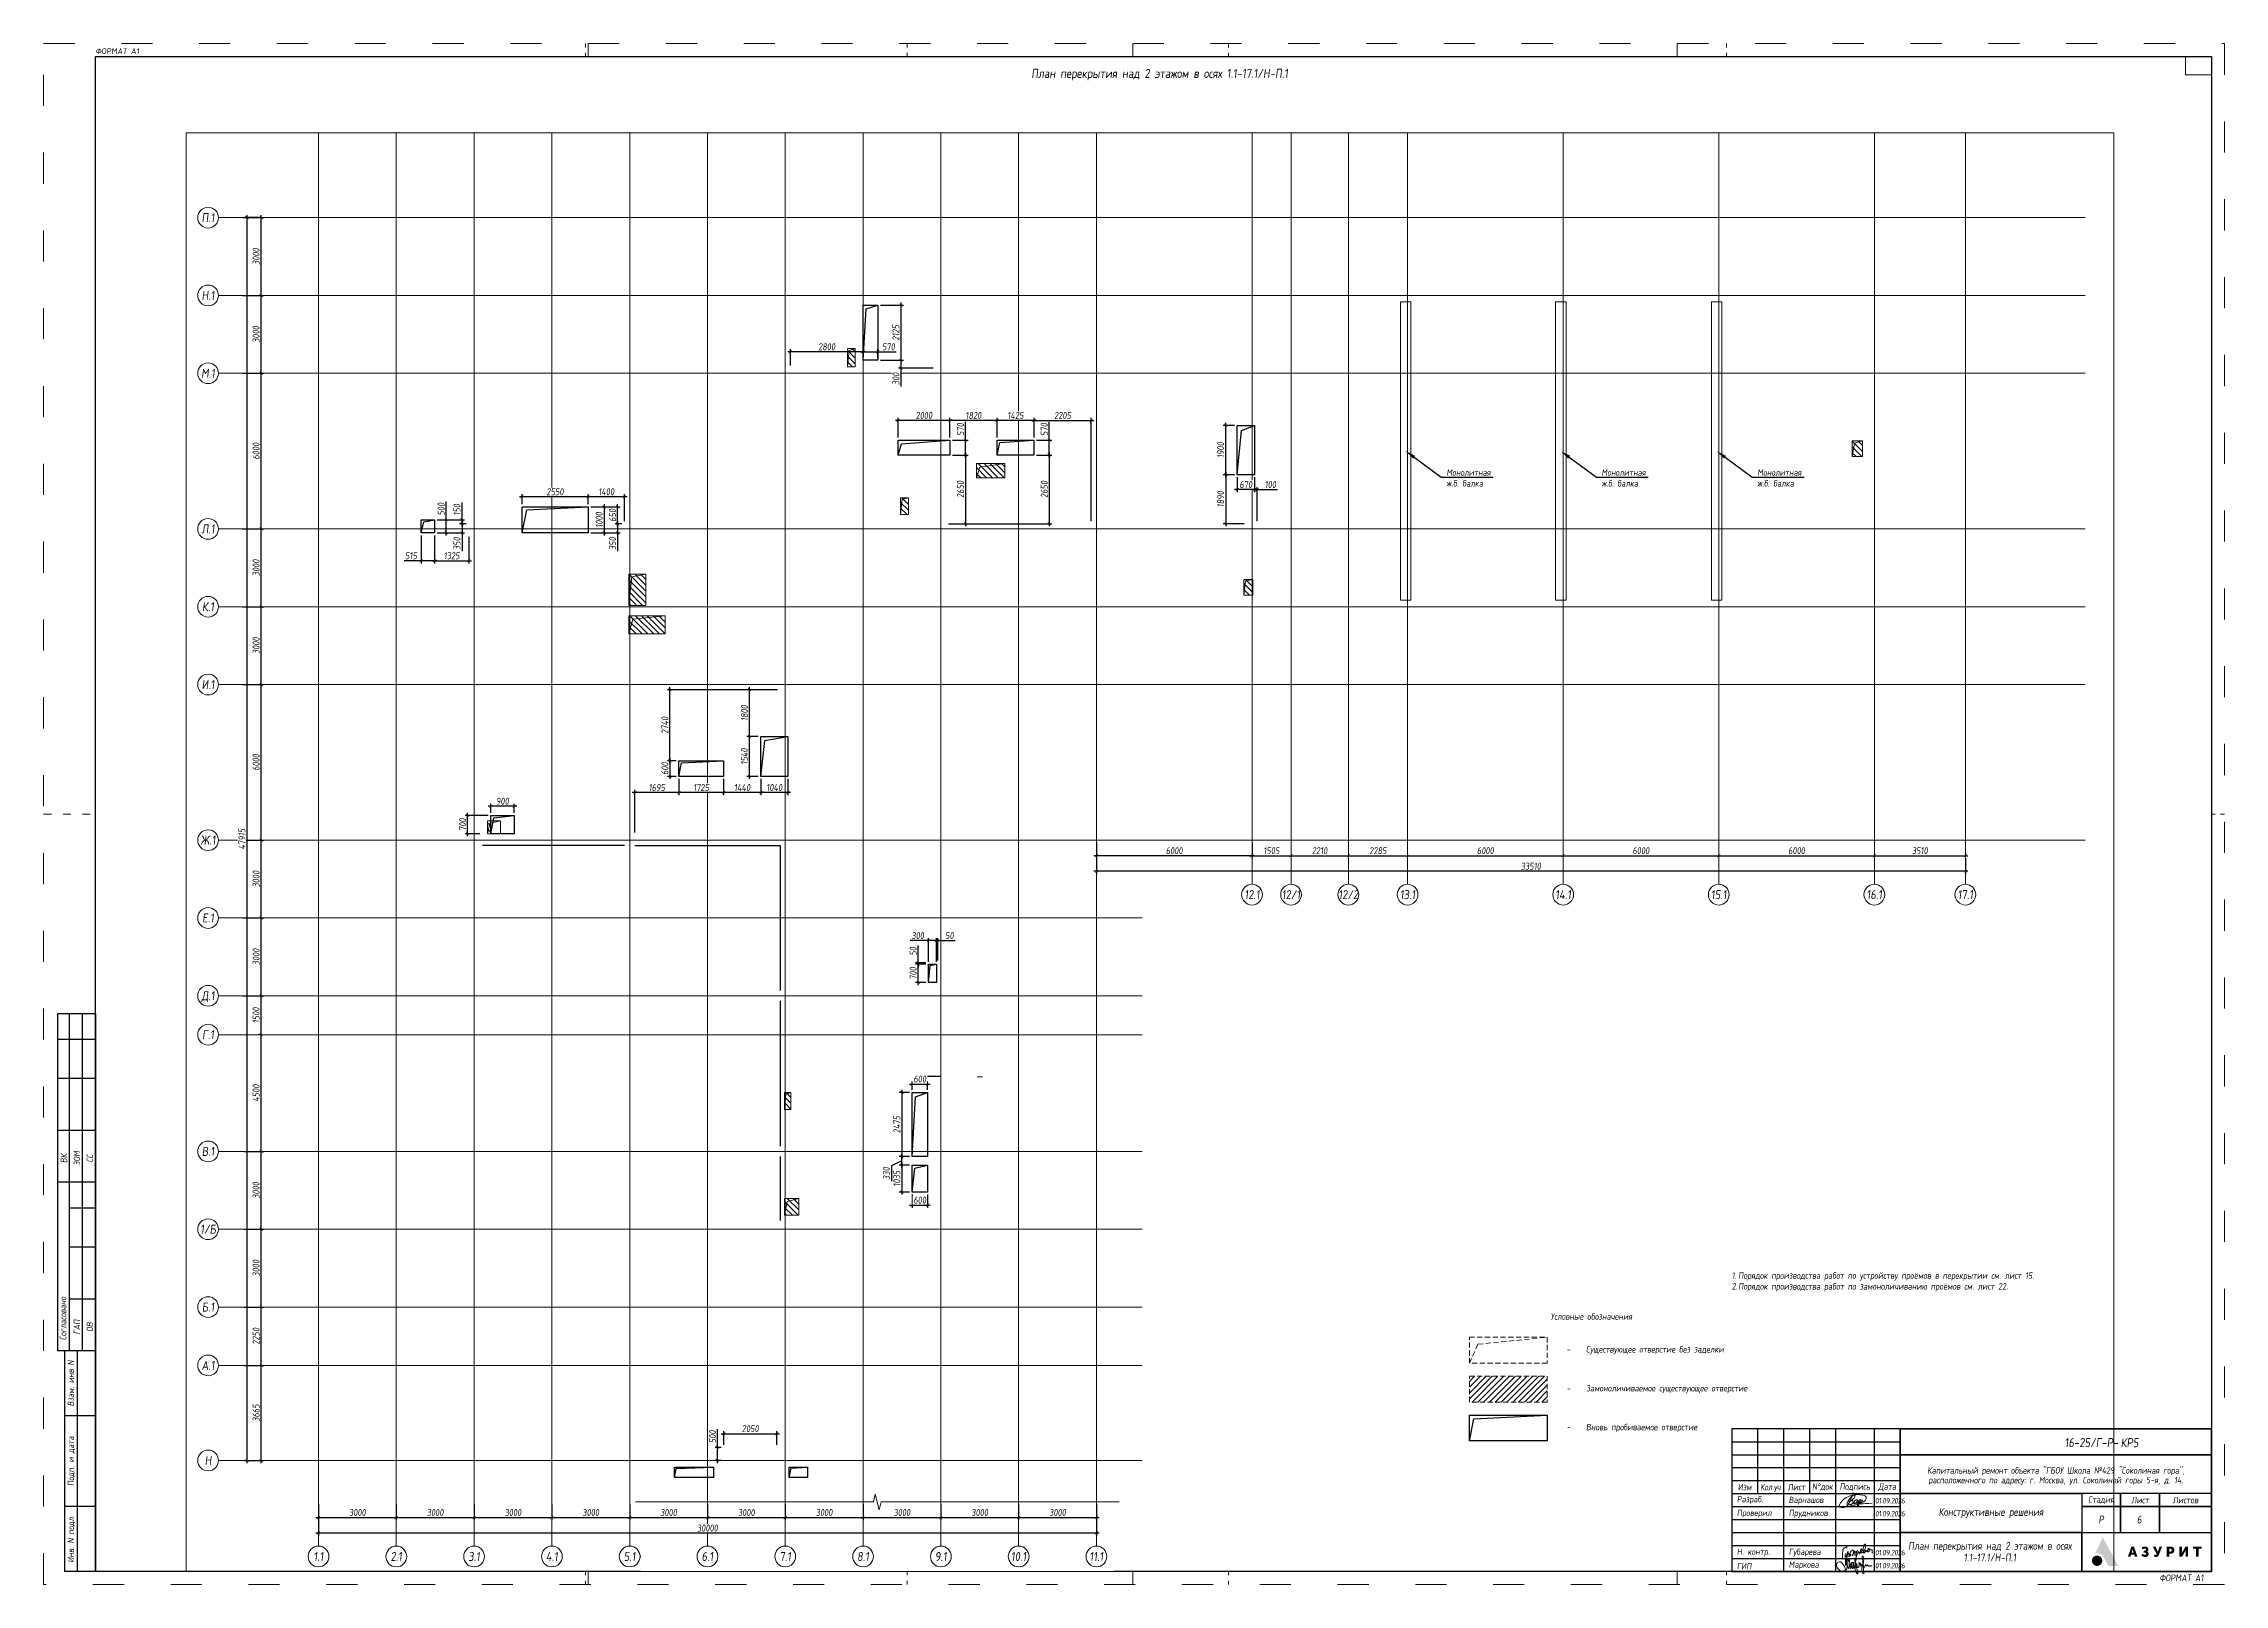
# Paper-space layout '14' of a CAD drawing. Header units: millimetres. Extents: x 0 to 841, y 0 to 594.
# The model-space entities are those that its viewports show. They can reach past a viewport. Long polylines and large blocks are cut down to what shows.
import ezdxf
from ezdxf import colors
from ezdxf.entities.mleader import LeaderData, LeaderLine
from ezdxf.enums import TextEntityAlignment as Align
from ezdxf.math import Vec2, Vec3

# ---------------------------------------------------------------- set-up
doc = ezdxf.new("R2010")
doc.units = ezdxf.units.MM
for name, pattern in [('ACAD_ISO03W100', [30, 12, -18]), ('ADSK_Штриховая_ш2 п1', [3, 2, -1]), ('осевая', [2, 1.25, -0.25, 0.25, -0.25])]:
    doc.linetypes.add(name, pattern=pattern)
doc.layers.get('0').update_dxf_attribs({"lineweight": 30})
doc.layers.get('Defpoints').update_dxf_attribs({"lineweight": 0})
for name, color, linetype, lineweight in [('_NPLT_SIGN', 5, 'Continuous', 9), ('_RAMKA', 7, 'Continuous', 30), ('_STAMP', 7, 'Continuous', 30), ('_TEXT', 7, 'Continuous', 30), ('КР_БалкиЖБ', 7, 'ADSK_Штриховая_ш2 п1', 5), ('КР_Новые отверстия', 5, 'Continuous', 30), ('КР_Оси', 7, 'Continuous', 5), ('КР_Основная', 7, 'Continuous', 30), ('КР_Размеры отверстия', 7, 'Continuous', 5), ('КР_Сущ отверстия', 6, 'Continuous', 15), ('КР_Тонкая', 250, 'Continuous', 0)]:
    doc.layers.add(name, color=color, linetype=linetype, lineweight=lineweight)
doc.styles.add('ISOCPEUR', font='isocpeur.ttf', dxfattribs={"width": 0.85, "oblique": 7})
doc.styles.add('SIMPLEX', font='simplex.shx', dxfattribs={"width": 0.85, "oblique": 7})
doc.dimstyles.new('R_100', dxfattribs={"dimtxt": 270, "dimasz": 120, "dimexe": 100, "dimexo": 100, "dimgap": 60, "dimtad": 1, "dimdec": 0, "dimrnd": 5, "dimzin": 0, "dimdsep": 46, "dimtxsty": 'ISOCPEUR', "dimblk": 'ARCHTICK', "dimcen": 0, "dimdle": 100, "dimclrd": 256, "dimclre": 256, "dimclrt": 256, "dimadec": 0, "dimazin": 0, "dimtfac": 2, "dimtdec": 0, "dimtmove": 0, "dimatfit": 3, "dimfxl": 1, "dimtvp": 3, "dimtfill": 1, "dimtolj": 1, "dimtzin": 0, "dimarcsym": 0})

psp = doc.layouts.new('14')

# ---------------------------------------------------------------- texts
at = {"layer": '_TEXT', "style": 'ISOCPEUR'}
for s, insert, char_height, attachment_point in [('План перекрытия над 2 этажом в осях 1.1-17.1/Н-П.1', (430.41, 582.04), 3.5, 5), ('Условные обозначения', (596.93, 103.26), 2.5, 5), ('\\pxl1,t4;-^IСуществующее отверстие без заделки', (584.83, 90.29), 2.5, 4), ('\\pxl1,t4;-^IЗамоноличиваемое существующее отверстие', (584.83, 75.29), 2.5, 4), ('\\pxl1,t4;-^IВновь пробиваемое отверстие', (584.83, 60.29), 2.5, 4)]:
    psp.add_mtext(s, dxfattribs=dict(at, insert=insert, char_height=char_height, attachment_point=attachment_point))
at = {"layer": '_TEXT', "insert": (651.05, 120.31), "char_height": 2.5, "width": 176.5538, "attachment_point": 1, "style": 'ISOCPEUR'}
psp.add_mtext('\\pxi-3,l3,t1;1.^IПорядок производства работ по устройству проёмов в перекрытии см. лист 15.\\P2.^IПорядок производства работ по замоноличиванию проёмов см. лист 22.', dxfattribs=at)
at = {"layer": '_TEXT', "insert": (808.19, 24.96), "char_height": 3, "attachment_point": 5, "style": 'ISOCPEUR'}
psp.add_mtext_dynamic_manual_height_columns('6', width=13.3529, gutter_width=12.5, heights=[9.08], dxfattribs=at)
at = {"layer": '_TEXT', "color": 5, "insert": (750.58, 12.58), "char_height": 3, "attachment_point": 5, "line_spacing_factor": 0.9, "style": 'ISOCPEUR'}
psp.add_mtext_dynamic_manual_height_columns('{\\C256;План перекрытия над 2 этажом в осях 1.1-17.1/Н-П.1}', width=69.1586, gutter_width=0, heights=[14.57], dxfattribs=at)

msp = doc.modelspace()

# ---------------------------------------------------------------- blocks, each defined once
blk = doc.blocks.new('Логотип Азурит')
at = {"layer": '_STAMP', "linetype": 'Continuous', "true_color": 0x2a3756}
h = blk.add_hatch(color=159, dxfattribs=at)
h.dxf.hatch_style = 1
h.paths.add_polyline_path([(-39.4, 8.5), (-40.02, 9.65), (-40.61, 10.74), (-41.14, 11.7), (-41.62, 12.59), (-41.79, 12.89), (-41.86, 13.01), (-41.91, 12.94), (-41.99, 12.78), (-42.39, 11.96), (-42.77, 11.18), (-43.09, 10.5), (-43.47, 9.72), (-44.18, 8.26), (-44.5, 7.6), (-44.73, 7.14), (-44.85, 6.9), (-44.7, 6.93), (-44.51, 6.95), (-44.27, 6.97), (-44.09, 6.97), (-43.91, 6.96), (-43.74, 6.94), (-43.56, 6.91), (-43.39, 6.87), (-43.22, 6.81), (-43.05, 6.75), (-42.89, 6.68), (-42.73, 6.59), (-42.58, 6.5), (-42.43, 6.4), (-42.29, 6.29), (-42.15, 6.17), (-42.03, 6.04), (-41.91, 5.91), (-41.79, 5.77), (-41.72, 5.65), (-41.63, 5.5), (-41.3, 4.9), (-41.02, 4.39), (-40.57, 3.56), (-40.05, 2.59), (-39.78, 2.11), (-37.86, 2.11), (-36.5, 2.11), (-35.94, 2.12), (-36.48, 3.13), (-36.82, 3.75), (-37.16, 4.37), (-37.67, 5.33), (-38.2, 6.3), (-38.54, 6.93), (-38.87, 7.53)])
h = blk.add_hatch(color=159, dxfattribs=at)
h.dxf.hatch_style = 1
h.paths.add_polyline_path([(-29.3, 7.88), (-29.63, 8.84), (-29.86, 9.53), (-30.37, 9.54), (-30.87, 9.54), (-30.93, 9.38), (-31.26, 8.4), (-31.64, 7.27), (-31.97, 6.31), (-32.19, 5.64), (-32.05, 5.63), (-31.71, 5.62), (-31.23, 5.62), (-31.11, 6.03), (-30.99, 6.44), (-30.37, 6.44), (-29.75, 6.44), (-29.63, 6.03), (-29.52, 5.62), (-29.03, 5.62), (-28.54, 5.62), (-28.6, 5.8), (-28.93, 6.79)])
h.paths.add_polyline_path([(-30.77, 7.21), (-30.74, 7.31), (-30.56, 7.93), (-30.43, 8.43), (-30.39, 8.59), (-30.37, 8.65), (-30.35, 8.64), (-30.31, 8.45), (-30.22, 8.08), (-30.11, 7.66), (-30.01, 7.33), (-29.97, 7.21), (-30.37, 7.21)], flags=16)
h = blk.add_hatch(color=159, dxfattribs=at)
h.dxf.hatch_style = 1
h.paths.add_polyline_path([(-24.39, 7.35), (-24.47, 7.43), (-24.56, 7.5), (-24.66, 7.56), (-24.81, 7.65), (-24.74, 7.69), (-24.65, 7.75), (-24.55, 7.86), (-24.45, 7.97), (-24.38, 8.09), (-24.35, 8.18), (-24.32, 8.25), (-24.31, 8.34), (-24.3, 8.45), (-24.3, 8.65), (-24.31, 8.73), (-24.34, 8.82), (-24.41, 8.99), (-24.51, 9.14), (-24.63, 9.28), (-24.78, 9.39), (-24.95, 9.48), (-25.13, 9.55), (-25.34, 9.59), (-25.56, 9.6), (-25.74, 9.6), (-25.91, 9.58), (-26.08, 9.55), (-26.23, 9.51), (-26.39, 9.46), (-26.53, 9.39), (-26.67, 9.32), (-26.8, 9.23), (-26.9, 9.15), (-26.81, 8.98), (-26.64, 8.66), (-26.54, 8.5), (-26.51, 8.5), (-26.46, 8.54), (-26.35, 8.61), (-26.21, 8.67), (-26.07, 8.73), (-25.93, 8.77), (-25.82, 8.79), (-25.72, 8.79), (-25.62, 8.79), (-25.53, 8.76), (-25.46, 8.73), (-25.39, 8.68), (-25.34, 8.62), (-25.3, 8.55), (-25.26, 8.45), (-25.26, 8.36), (-25.27, 8.27), (-25.32, 8.18), (-25.36, 8.13), (-25.39, 8.08), (-25.44, 8.05), (-25.49, 8.02), (-25.63, 7.99), (-25.84, 7.98), (-26.1, 7.97), (-26.1, 7.6), (-26.1, 7.24), (-25.78, 7.23), (-25.54, 7.21), (-25.45, 7.2), (-25.38, 7.18), (-25.33, 7.15), (-25.28, 7.12), (-25.25, 7.08), (-25.21, 7.02), (-25.19, 6.96), (-25.17, 6.9), (-25.17, 6.76), (-25.18, 6.7), (-25.2, 6.64), (-25.23, 6.58), (-25.26, 6.53), (-25.31, 6.49), (-25.37, 6.45), (-25.44, 6.43), (-25.52, 6.41), (-25.69, 6.39), (-25.78, 6.39), (-25.87, 6.41), (-26, 6.45), (-26.16, 6.51), (-26.3, 6.6), (-26.43, 6.69), (-26.53, 6.76), (-26.77, 6.45), (-26.93, 6.26), (-26.97, 6.2), (-26.98, 6.15), (-26.97, 6.11), (-26.94, 6.07), (-26.82, 5.97), (-26.62, 5.84), (-26.41, 5.73), (-26.19, 5.65), (-25.97, 5.59), (-25.78, 5.57), (-25.53, 5.57), (-25.3, 5.58), (-25.12, 5.61), (-24.99, 5.65), (-24.87, 5.71), (-24.75, 5.78), (-24.64, 5.85), (-24.54, 5.94), (-24.45, 6.03), (-24.37, 6.13), (-24.31, 6.23), (-24.25, 6.37), (-24.21, 6.51), (-24.2, 6.66), (-24.2, 6.82), (-24.21, 6.94), (-24.24, 7.06), (-24.28, 7.16), (-24.33, 7.26)])
h = blk.add_hatch(color=159, dxfattribs=at)
h.dxf.hatch_style = 1
h.paths.add_polyline_path([(-19.61, 8.04), (-19.36, 8.68), (-19.14, 9.22), (-19.03, 9.53), (-19.17, 9.54), (-19.52, 9.54), (-20.02, 9.54), (-20.05, 9.44), (-20.31, 8.65), (-20.59, 7.81), (-20.63, 7.68), (-20.66, 7.62), (-20.67, 7.61), (-20.7, 7.67), (-20.82, 7.97), (-21.01, 8.4), (-21.34, 9.1), (-21.54, 9.54), (-22.06, 9.54), (-22.58, 9.54), (-22.4, 9.17), (-21.88, 8.17), (-21.32, 7.06), (-21.11, 6.63), (-21.09, 6.56), (-21.1, 6.52), (-21.15, 6.45), (-21.21, 6.41), (-21.28, 6.38), (-21.37, 6.37), (-21.45, 6.37), (-21.55, 6.39), (-21.64, 6.43), (-21.74, 6.49), (-21.82, 6.53), (-21.86, 6.49), (-21.92, 6.39), (-22.11, 6.05), (-22.23, 5.85), (-22.18, 5.81), (-22.08, 5.75), (-21.95, 5.69), (-21.81, 5.63), (-21.69, 5.59), (-21.51, 5.57), (-21.31, 5.57), (-21.12, 5.59), (-20.97, 5.62), (-20.88, 5.66), (-20.79, 5.71), (-20.71, 5.77), (-20.63, 5.84), (-20.56, 5.93), (-20.48, 6.02), (-20.35, 6.23), (-20.28, 6.35), (-20.21, 6.51), (-19.92, 7.25)])
h = blk.add_hatch(color=159, dxfattribs=at)
h.dxf.hatch_style = 1
h.paths.add_polyline_path([(-14.46, 7.53), (-14.41, 7.64), (-14.37, 7.74), (-14.33, 7.96), (-14.31, 8.19), (-14.32, 8.41), (-14.37, 8.63), (-14.45, 8.83), (-14.5, 8.93), (-14.55, 9.02), (-14.62, 9.1), (-14.69, 9.18), (-14.81, 9.29), (-14.92, 9.37), (-15.06, 9.43), (-15.21, 9.49), (-15.33, 9.52), (-15.49, 9.53), (-16.3, 9.54), (-17.21, 9.54), (-17.21, 7.58), (-17.21, 5.62), (-16.73, 5.62), (-16.25, 5.62), (-16.25, 6.23), (-16.25, 6.83), (-15.87, 6.83), (-15.58, 6.84), (-15.35, 6.86), (-15.17, 6.91), (-14.99, 6.98), (-14.83, 7.08), (-14.69, 7.2), (-14.56, 7.36)])
h.paths.add_polyline_path([(-15.6, 7.68), (-15.67, 7.66), (-15.95, 7.66), (-16.25, 7.66), (-16.25, 8.2), (-16.25, 8.74), (-15.93, 8.73), (-15.64, 8.72), (-15.57, 8.7), (-15.51, 8.67), (-15.42, 8.6), (-15.35, 8.51), (-15.32, 8.45), (-15.3, 8.39), (-15.29, 8.19), (-15.29, 8.07), (-15.3, 8), (-15.32, 7.94), (-15.35, 7.88), (-15.39, 7.82), (-15.43, 7.78), (-15.53, 7.71)], flags=16)
h = blk.add_hatch(color=159, dxfattribs=at)
h.dxf.hatch_style = 1
h.paths.add_polyline_path([(-10.09, 7.82), (-9.98, 8.03), (-9.94, 8.12), (-9.95, 7.93), (-9.96, 7.49), (-9.97, 6.69), (-9.97, 5.62), (-9.5, 5.62), (-9.04, 5.62), (-9.04, 7.58), (-9.04, 9.54), (-9.51, 9.54), (-9.99, 9.54), (-10.36, 8.91), (-10.84, 8.1), (-11.03, 7.78), (-11.26, 7.34), (-11.37, 7.13), (-11.42, 7.05), (-11.41, 7.31), (-11.39, 7.78), (-11.39, 8.55), (-11.39, 9.54), (-11.86, 9.54), (-12.34, 9.54), (-12.34, 7.58), (-12.34, 5.62), (-11.86, 5.62), (-11.37, 5.62), (-11.18, 5.95), (-10.61, 6.89), (-10.31, 7.42)])
h = blk.add_hatch(color=159, dxfattribs=at)
h.dxf.hatch_style = 1
h.paths.add_polyline_path([(-3.74, 9.14), (-3.74, 9.54), (-5.42, 9.54), (-7.09, 9.54), (-7.09, 9.14), (-7.09, 8.74), (-6.5, 8.74), (-5.9, 8.74), (-5.9, 7.18), (-5.9, 5.62), (-5.43, 5.62), (-4.95, 5.62), (-4.95, 7.18), (-4.95, 8.74), (-4.35, 8.74), (-3.74, 8.74)])
at = {"layer": '_STAMP', "linetype": 'Continuous', "true_color": 0x1447b7}
h = blk.add_hatch(color=162, dxfattribs=at)
h.dxf.hatch_style = 1
h.paths.add_polyline_path([(-42.09, 4.22), (-42.11, 4.4), (-42.15, 4.58), (-42.2, 4.76), (-42.27, 4.93), (-42.35, 5.1), (-42.45, 5.26), (-42.57, 5.41), (-42.7, 5.55), (-42.8, 5.64), (-42.91, 5.72), (-43.14, 5.86), (-43.38, 5.97), (-43.63, 6.05), (-43.89, 6.09), (-44.15, 6.1), (-44.42, 6.07), (-44.55, 6.04), (-44.68, 6.01), (-44.87, 5.94), (-45.05, 5.85), (-45.22, 5.74), (-45.37, 5.62), (-45.51, 5.49), (-45.63, 5.35), (-45.75, 5.19), (-45.84, 5.03), (-45.92, 4.85), (-45.98, 4.67), (-46.03, 4.49), (-46.06, 4.29), (-46.07, 4.1), (-46.05, 3.9), (-46.02, 3.7), (-45.97, 3.51), (-45.92, 3.37), (-45.87, 3.24), (-45.8, 3.11), (-45.72, 2.99), (-45.64, 2.88), (-45.54, 2.77), (-45.44, 2.67), (-45.33, 2.57), (-45.22, 2.49), (-45.1, 2.41), (-44.98, 2.34), (-44.85, 2.28), (-44.72, 2.22), (-44.58, 2.18), (-44.44, 2.15), (-44.3, 2.13), (-44.05, 2.12), (-43.8, 2.14), (-43.57, 2.19), (-43.34, 2.26), (-43.12, 2.37), (-42.92, 2.5), (-42.73, 2.65), (-42.56, 2.83), (-42.44, 2.99), (-42.34, 3.15), (-42.26, 3.32), (-42.19, 3.49), (-42.14, 3.67), (-42.11, 3.85), (-42.09, 4.03)])
blk = doc.blocks.new('_Azurit_Stamp')
at = {"layer": '_NPLT_SIGN'}
for points, knots in [([(-135.62, 26.32), (-135.39, 26.34), (-134.29, 26.7), (-133.23, 27.53), (-133.15, 28.05), (-132.93, 29.17), (-136.73, 29.8), (-138.89, 29.27), (-141.37, 28.37), (-142.8, 26.83), (-143.43, 25.69), (-143.77, 24.83), (-142.52, 24.49), (-140.48, 24.9), (-137.71, 25.59), (-134.61, 26.27), (-130.77, 26.07)], [0, 0, 0, 0, 0.00299112, 0.00630591, 0.00960495, 0.01564427, 0.0235417, 0.03307061, 0.04068731, 0.0472924, 0.052033, 0.05589459, 0.06060815, 0.06742814, 0.07629614, 0.08709949, 0.08709949, 0.08709949, 0.08709949]), ([(-138.54, 29.73), (-138.23, 30.29), (-138.17, 30.35), (-138.13, 30.35), (-138.13, 30.28), (-138.93, 28.09), (-140.15, 25.52), (-140.39, 25.35), (-140.48, 25.35), (-140.59, 26.12), (-140.3, 26.92), (-139.24, 28.44), (-138.32, 29.25), (-137.92, 29.41), (-137.51, 29.3), (-137.35, 28.84), (-137.93, 28.05), (-139.09, 27.12), (-139.52, 26.89), (-139.64, 26.84), (-139.64, 26.87), (-139.59, 26.92), (-138.96, 27.35), (-138.41, 27.4), (-138.16, 26.91), (-138.23, 26.73), (-138.23, 26.26), (-138.84, 25.79), (-139.34, 25.64), (-139.56, 25.64), (-139.65, 25.64), (-139.65, 25.69), (-139.46, 25.78), (-138.59, 26.13), (-138.21, 26.26), (-137.78, 26.59), (-137.49, 27.32), (-137.1, 27.59), (-136.7, 27.62), (-136.61, 27.38), (-136.65, 26.97), (-136.8, 26.68), (-137.14, 26.23), (-137.49, 26.08), (-137.79, 26.05), (-137.85, 26.42), (-137.68, 26.85)], [0, 0, 0, 0, 0.00084043, 0.00104969, 0.00371864, 0.00945796, 0.01543448, 0.01897204, 0.0202508, 0.02213745, 0.025948, 0.03024455, 0.03408673, 0.03636794, 0.03784103, 0.03991667, 0.0431516, 0.0463861, 0.04869202, 0.04940408, 0.04966041, 0.05061238, 0.05212417, 0.05416473, 0.05557826, 0.05690551, 0.05846862, 0.06038446, 0.06203112, 0.06293682, 0.06333319, 0.06371317, 0.06502521, 0.06671651, 0.06877673, 0.07066608, 0.07263578, 0.07445661, 0.07568926, 0.07685654, 0.07793779, 0.07936629, 0.08076287, 0.08213479, 0.0832984, 0.08454928, 0.08454928, 0.08454928, 0.08454928]), ([(-136.29, 27.59), (-136.57, 27.2), (-136.75, 26.81), (-136.98, 26.46), (-136.81, 26.29), (-136.61, 26.3), (-136.19, 26.83), (-136.03, 27.05), (-135.71, 27.59), (-135.34, 27.7), (-135.25, 27.61), (-135.27, 27.34), (-135.62, 26.63), (-136.06, 25.44)], [0, 0, 0, 0, 0.0014448, 0.00263215, 0.00357107, 0.00479361, 0.00604223, 0.00776758, 0.00916622, 0.01041376, 0.01126103, 0.01255992, 0.01510728, 0.01510728, 0.01510728, 0.01510728]), ([(-136.06, 25.44), (-136.5, 24.84), (-137.04, 24.75), (-135.67, 27.04), (-134.99, 27.51), (-134.48, 27.51), (-134.72, 26.64), (-135.62, 26.32)], [0, 0, 0, 0, 0.0043322, 0.00875939, 0.01314743, 0.01560478, 0.01819439, 0.01819439, 0.01819439, 0.01819439]), ([(-142.35, 4.76), (-142.31, 6.1), (-142.19, 7.03), (-142.19, 8.02), (-142.19, 8.4), (-142.12, 8.47), (-141.13, 9.36), (-140.83, 9.44), (-140.71, 9.44), (-140.63, 9.36), (-140.63, 9.01)], [0, 0, 0, 0, 0.0035831, 0.00610071, 0.00770703, 0.00968285, 0.01159584, 0.01352143, 0.01412232, 0.01475797, 0.01475797, 0.01475797, 0.01475797]), ([(-138.29, 6.9), (-137.7, 7.13), (-137.2, 7.42), (-136.65, 7.8), (-136.5, 7.89), (-136.43, 7.99), (-136.45, 8.09), (-136.53, 8.06), (-136.81, 7.56), (-136.92, 7.19), (-137.02, 6.21), (-136.96, 5.01), (-136.96, 4.54), (-136.96, 4.29), (-137.07, 4.29), (-137.17, 4.39), (-137.17, 5.01), (-136.58, 6.81), (-136.14, 7.49), (-135.95, 7.64), (-135.91, 7.6), (-135.87, 7.46), (-135.87, 7.04), (-135.86, 6.83), (-135.81, 6.8), (-135.72, 6.85), (-135.13, 7.43), (-134.82, 8.04), (-134.75, 8.35), (-134.79, 8.59), (-134.91, 8.68), (-135.18, 8.5), (-135.29, 8.15), (-135.32, 7.59), (-135.14, 7.18), (-134.94, 7.11), (-134.63, 7.23), (-134.2, 7.66), (-133.63, 8.5), (-133.21, 9.61), (-133.37, 10.44), (-133.51, 10.51), (-133.58, 10.52), (-133.69, 10.49), (-133.9, 10.21), (-134.27, 9.2), (-134.44, 8.13), (-134.29, 7.34), (-134.09, 7.06), (-133.93, 7.06), (-133.38, 7.51), (-133.38, 7.96), (-133.47, 8.19), (-133.73, 8.2), (-133.87, 8.1), (-133.99, 7.85), (-134.05, 7.56), (-133.97, 7.39), (-133.86, 7.32), (-133.52, 7.37), (-132.77, 8.02), (-132.58, 8.25), (-132.44, 8.71), (-132.12, 8.89), (-131.73, 8.83), (-131.7, 8.24), (-132, 7.75), (-132.51, 7.42), (-132.67, 7.93), (-132.57, 8.38), (-132.52, 8.5), (-132.49, 8.32), (-132.37, 8.27), (-131.67, 8.31), (-131.16, 8.31), (-130.82, 8.28), (-130.82, 7.88), (-130.82, 7.62), (-130.87, 7.36), (-130.86, 7.16), (-130.76, 6.99)], [0, 0, 0, 0, 0.002061, 0.0036154, 0.0046696, 0.0050974, 0.0054418, 0.0062669, 0.0074082, 0.0095322, 0.012344, 0.0152477, 0.0173466, 0.0182547, 0.0187982, 0.0197454, 0.0226428, 0.0262833, 0.0295057, 0.0307223, 0.0311997, 0.0318816, 0.0327288, 0.0334831, 0.0338833, 0.0349628, 0.0367236, 0.0387232, 0.0400853, 0.0408698, 0.0416582, 0.0425762, 0.0439393, 0.0454368, 0.046769, 0.0478604, 0.0491315, 0.0512693, 0.0543417, 0.0576748, 0.0600731, 0.0612526, 0.0616232, 0.0622122, 0.0638923, 0.0666299, 0.069869, 0.0723061, 0.0737444, 0.0750704, 0.0765109, 0.078042, 0.0790802, 0.0798296, 0.0806092, 0.081431, 0.0822644, 0.0829363, 0.0836607, 0.0852585, 0.0870435, 0.0889793, 0.0902316, 0.0915967, 0.0930789, 0.0947907, 0.0967323, 0.0986141, 0.1003735, 0.1016008, 0.1024329, 0.1028978, 0.1039958, 0.1054643, 0.107171, 0.1085436, 0.10964, 0.1106443, 0.1114336, 0.1121611, 0.1121611, 0.1121611, 0.1121611]), ([(-141.15, 0.69), (-141.49, 2.09), (-142.47, 3.47), (-143.24, 3.85), (-144.27, 3.45), (-144.71, 2.44), (-144.21, 1.25), (-143.23, 0.16), (-141.92, 0), (-140.56, 0.76), (-140.41, 1.86), (-140.44, 3.76), (-140.44, 4.84)], [0, 0, 0, 0, 0.00435621, 0.00834068, 0.01168595, 0.01550962, 0.01972632, 0.02417924, 0.0289255, 0.03328241, 0.03828155, 0.04275783, 0.04275783, 0.04275783, 0.04275783]), ([(-141.15, 6.87), (-141.29, 6.45), (-141.29, 6.01), (-141.24, 5.59), (-141.12, 5.54), (-140.93, 5.67), (-140.46, 6.31), (-140.2, 6.99), (-140.1, 7.47), (-140.11, 7.7), (-140.17, 7.71), (-140.25, 7.67), (-140.63, 6.81), (-140.74, 5.65), (-140.74, 4.47), (-140.61, 3.49), (-140.61, 2.84), (-140.8, 2.44), (-140.95, 2.4), (-141.06, 2.4), (-141.2, 2.72), (-141.14, 3.85), (-140.91, 4.66), (-140.3, 6.17), (-139.96, 6.89), (-139.83, 7.02), (-139.71, 6.9), (-139.67, 6.45), (-139.62, 6.14), (-139.52, 5.95), (-139.34, 5.95), (-139.23, 6.03), (-139.11, 6.2), (-139.01, 6.47), (-139.12, 6.63), (-139.33, 6.52), (-139.44, 6.32), (-139.68, 5.86), (-139.72, 5.68), (-139.76, 5.59), (-139.78, 5.63), (-139.76, 5.78), (-139.38, 7.19), (-139.01, 7.73), (-138.57, 8.11), (-138.35, 8.19), (-138.17, 8.15), (-138.11, 7.96), (-138.02, 7.23), (-138.14, 6.91), (-138.34, 6.08), (-138.39, 6.03), (-138.44, 6.08), (-138.28, 6.61), (-137.93, 7.39), (-137.7, 7.76), (-137.48, 7.97), (-137.44, 7.86), (-137.5, 6.81), (-137.5, 6.25), (-137.53, 6.08)], [0, 0, 0, 0, 0.00141903, 0.00251453, 0.00337203, 0.00464653, 0.00656525, 0.00877126, 0.01035522, 0.01120876, 0.01162334, 0.0128081, 0.0152087, 0.01880295, 0.02245602, 0.02553595, 0.02780375, 0.02915839, 0.02992211, 0.0305915, 0.03233411, 0.03487331, 0.03881069, 0.04238535, 0.04524248, 0.04650068, 0.0473813, 0.04840926, 0.04948548, 0.0502589, 0.05082659, 0.051391, 0.05208083, 0.05284209, 0.05363298, 0.05434785, 0.05541659, 0.0564329, 0.05731609, 0.05768512, 0.05801426, 0.05982684, 0.06230422, 0.06525775, 0.06687307, 0.06797065, 0.06863967, 0.06985615, 0.07125576, 0.07337441, 0.07476414, 0.07584655, 0.07660409, 0.07822482, 0.08024043, 0.08198553, 0.08292431, 0.08454256, 0.08644351, 0.08840011, 0.08840011, 0.08840011, 0.08840011]), ([(-140.2, 4.31), (-140.29, 4.83), (-140.54, 5.14), (-140.86, 5.19), (-141.1, 5.03), (-141.14, 4.31), (-140.54, 2.46), (-140.01, 1.28), (-139.93, 1.16), (-139.86, 1.17), (-139.77, 1.6), (-139.61, 3.06), (-139.61, 4.31), (-139.65, 4.8), (-139.77, 4.87), (-139.88, 4.87), (-139.95, 4.75), (-139.85, 3.64), (-139.52, 1.92), (-139.22, 1.11), (-139.1, 1.11), (-139.03, 1.18), (-138.66, 2.48), (-138.66, 2.92), (-138.73, 3.05), (-138.93, 3.05), (-139.14, 2.97), (-139.29, 2.75), (-139.26, 2.15), (-139.01, 1.8), (-138.74, 1.64), (-138.54, 1.3), (-138.18, 1.1), (-138.02, 1.14), (-137.8, 2.51), (-137.86, 3.11), (-138.16, 3.48), (-138.67, 3.51), (-138.99, 3.24), (-139.09, 2.76), (-138.95, 2.09), (-138.69, 1.69), (-138.47, 1.67), (-138.05, 1.98), (-137.95, 2.23), (-137.97, 2.77), (-138.07, 2.97), (-138.12, 3.01), (-138.14, 2.99), (-138.15, 2.9), (-138.09, 1.83), (-137.8, 1.41), (-137.56, 1.21), (-137.36, 1.27), (-137.03, 1.91), (-137.03, 2.57), (-137.27, 3.71), (-137.48, 4.43), (-137.53, 4.59), (-137.57, 4.61), (-137.59, 4.59), (-137.47, 3.81), (-136.86, 1.2), (-136.46, 0.08), (-136.28, -0.81), (-136.32, -0.94), (-136.42, -0.94), (-136.59, -0.91), (-137.13, -0.22), (-137.4, 0.67), (-137.54, 2), (-137.4, 2.73), (-137.04, 2.99), (-136.77, 2.95), (-136.73, 2.8), (-136.73, 2.45), (-136.59, 1.88), (-136.33, 1.53), (-136.19, 1.53), (-136.04, 1.58), (-135.99, 1.8), (-135.92, 2.21), (-135.85, 2.9), (-135.9, 3.2), (-135.92, 3.45), (-135.88, 3.5), (-135.79, 3.45), (-135.52, 2.77), (-135.34, 2.21), (-135.31, 2), (-135.33, 1.98), (-135.38, 2.03), (-135.49, 2.37), (-135.56, 2.62), (-135.49, 3.14), (-135.42, 3.21), (-135.28, 3.11), (-135.04, 2.61), (-134.86, 2.18), (-134.64, 2.16), (-134.4, 2.53), (-134.18, 3.41), (-134.02, 4.41), (-134.13, 5.33), (-134.32, 5.76), (-134.47, 5.88), (-134.6, 5.84), (-134.7, 5.63), (-134.57, 4.86), (-134.47, 4.09), (-134.26, 2.54), (-134.12, 1.29), (-134.12, 0.46), (-134.08, -0.14), (-133.99, -0.54), (-133.96, -0.89), (-134.09, -0.99), (-134.32, -0.95), (-134.62, -0.64), (-134.84, 1.08), (-134.89, 2.07), (-134.83, 2.63), (-134.67, 2.68), (-134.38, 2.47), (-134.26, 2.08), (-134.26, 1.86), (-134.26, 1.44), (-134.04, 1.25), (-133.8, 1.49), (-133.51, 2.34), (-133.42, 2.53), (-133.34, 2.55), (-133.23, 2.44), (-133.2, 2.13), (-133.13, 2.09), (-133, 2.17), (-132.87, 2.38), (-132.72, 2.52), (-132.57, 2.43), (-132.52, 2.24), (-132.35, 2.06), (-132.19, 2.06), (-132.08, 2.13), (-131.85, 2.2), (-131.59, 2.17), (-131.51, 2.08), (-131.29, 2.06), (-131.1, 2.11), (-130.9, 2.23)], [0, 0, 0, 0, 0.0013642, 0.0024716, 0.0039271, 0.0071604, 0.0114923, 0.0151992, 0.0168552, 0.017577, 0.0197425, 0.0231954, 0.0267048, 0.0287659, 0.0295817, 0.0300123, 0.031498, 0.0347832, 0.0388614, 0.0418614, 0.0430502, 0.0447716, 0.0468358, 0.0489595, 0.0498178, 0.0504412, 0.0511968, 0.0523995, 0.0538233, 0.0552935, 0.0565438, 0.0577717, 0.0588373, 0.0609859, 0.0633503, 0.0660541, 0.0677903, 0.0693288, 0.0708886, 0.0726354, 0.0744423, 0.0759439, 0.0772831, 0.0783918, 0.0798486, 0.0809736, 0.0818741, 0.0822252, 0.0824312, 0.0837412, 0.0855667, 0.0876358, 0.0887665, 0.0901391, 0.0918825, 0.0946733, 0.0974863, 0.0997671, 0.1008166, 0.101087, 0.1020353, 0.1058616, 0.110959, 0.1161878, 0.1186349, 0.1198924, 0.1203364, 0.1215942, 0.123759, 0.1272016, 0.1305016, 0.133259, 0.1348584, 0.1358061, 0.1366498, 0.1378419, 0.1393454, 0.1406226, 0.1414171, 0.1419862, 0.1428554, 0.1443162, 0.1458558, 0.147224, 0.1479078, 0.1483694, 0.1493507, 0.1509007, 0.1525761, 0.1534842, 0.1538318, 0.1543395, 0.1550943, 0.1563412, 0.1572985, 0.1581547, 0.1590571, 0.160364, 0.1617296, 0.1629626, 0.1646785, 0.1672603, 0.1703712, 0.1730004, 0.1747326, 0.175603, 0.1762204, 0.1774892, 0.1794496, 0.1828662, 0.186801, 0.1907892, 0.1937227, 0.1957314, 0.1972287, 0.1982494, 0.1990669, 0.1999687, 0.2025853, 0.2060361, 0.2096286, 0.2115128, 0.2127044, 0.213734, 0.2148092, 0.2159556, 0.216966, 0.2181091, 0.2197772, 0.2213504, 0.222648, 0.2231309, 0.2237283, 0.2243257, 0.2249206, 0.2254421, 0.2261004, 0.22678, 0.2274149, 0.2280973, 0.2287697, 0.2293729, 0.2299582, 0.230652, 0.2313279, 0.2319846, 0.2325681, 0.2332749, 0.2332749, 0.2332749, 0.2332749])]:
    blk.add_open_spline(points, degree=3, knots=knots, dxfattribs=at)
at = {"layer": '_STAMP'}
for p, q in [((-175, 55), (-175, 30)), ((-165, 55), (-165, 0)), ((-155, 55), (-155, 30)), ((-145, 55), (-145, 0)), ((-130, 55), (-130, 0)), ((-120, 55), (-120, 0)), ((-185, 50), (-120, 50)), ((-185, 45), (-120, 45)), ((-185, 40), (-120, 40)), ((-185, 35), (-120, 35)), ((-185, 30), (-120, 30)), ((-185, 25), (-120, 25)), ((-185, 20), (-120, 20)), ((-185, 15), (-120, 15)), ((-185, 10), (-120, 10)), ((-185, 5), (-120, 5))]:
    blk.add_line(p, q, dxfattribs=at)
for points in [[(-185, 0), (0, 0), (0, 55), (-185, 55)], [(-120, 55), (0, 55), (0, 45), (-120, 45)], [(-120, 45), (0, 45), (0, 30), (-120, 30)], [(-120, 30), (-50, 30), (-50, 15), (-120, 15)], [(-50, 25), (-35, 25), (-35, 30), (-50, 30)], [(-35, 25), (-20, 25), (-20, 30), (-35, 30)], [(-20, 25), (0, 25), (0, 30), (-20, 30)], [(-50, 15), (-35, 15), (-35, 25), (-50, 25)], [(-35, 15), (-20, 15), (-20, 25), (-35, 25)], [(-20, 15), (0, 15), (0, 25), (-20, 25)], [(-120, 15), (-50, 15), (-50, 0), (-120, 0)], [(-50, 15), (0, 15), (0, 0), (-50, 0)], [(-50, 15), (0, 15), (0, 0), (-50, 0)]]:
    blk.add_lwpolyline(points, close=True, dxfattribs=at)
at = {"linetype": 'Continuous'}
blk.add_blockref('Логотип Азурит', (0, 0), dxfattribs=at)
blk.add_blockref('Логотип Азурит', (0, 0), dxfattribs=at)
at = {"layer": '_TEXT', "style": 'ISOCPEUR', "oblique": 7, "width": 0.85}
blk.add_text('КР5', height=3.5, dxfattribs=at).set_placement((-35, 49.62), align=Align.MIDDLE_LEFT)
at = {"layer": '_TEXT', "line_spacing_factor": 0.9, "style": 'ISOCPEUR'}
for s, width, heights, insert, char_height, attachment_point in [('16-25/Г-Р-', 69.1586, [9.61], (-35.88, 49.66), 3.5, 6), ('\\pxqc;Капитальный ремонт объекта "ГБОУ Школа №429 "Соколиная гора",\\Pрасположенного по адресу: г. Москва, ул. Соколиной горы 5-я, д. 14.', 120, [14.01], (-60, 36.73), 2.5, 5), ('Конструктивные решения', 69.1586, [14.57], (-85, 22.5), 3, 5)]:
    blk.add_mtext_dynamic_manual_height_columns(s, width=width, gutter_width=0, heights=heights, dxfattribs=dict(at, insert=insert, char_height=char_height, attachment_point=attachment_point))
at = {"layer": '_TEXT', "style": 'ISOCPEUR'}
for s, width, heights, insert, char_height, attachment_point in [('Изм', 10, [0], (-180, 32.5), 2.5, 5), ('{\\W0.7;Кол.уч}', 10, [0], (-170, 32.17), 2.5, 5), ('Лист', 10, [0], (-160, 32.5), 2.5, 5), ('N%%Dдок', 10, [0], (-150, 32.5), 2.5, 5), ('Подпись', 10, [0], (-137.5, 32.5), 2.5, 5), ('Дата', 10, [0], (-125, 32.5), 2.5, 5), ('Разраб.', 20, [0], (-183, 27.5), 2.4, 4), ('Варнашов', 19.0361, [0], (-163, 27.23), 2.4, 4), ('{\\W0.82;\\T0.92;01.09.2026}', 7.4894, [0], (-129.7, 27.23), 2.1, 4), ('Стадия', 15, [0], (-42.5, 27.5), 2.5, 5), ('Лист', 15, [0], (-27.5, 27.5), 2.5, 5), ('Листов', 15, [0], (-10, 27.5), 2.5, 5), ('Проверил', 20, [0], (-183, 22.27), 2.4, 4), ('Прудников', 19.0361, [0], (-163, 22.23), 2.4, 4), ('{\\W0.82;\\T0.92;01.09.2026}', 7.4894, [0], (-129.7, 22.23), 2.1, 4), ('Р', 13.3529, [9.08], (-42.5, 20), 3, 5), ('Н. контр.', 20, [0], (-183, 7.27), 2.4, 4), ('Губарева', 19.0361, [0], (-163, 7.23), 2.4, 4), ('ГИП', 20, [0], (-183, 2.04), 2.4, 4), ('Маркова', 19.0361, [0], (-163, 2.29), 2.4, 4), ('{\\W0.82;\\T0.92;01.09.2026}', 7.4894, [0], (-129.7, 7.23), 2.1, 4), ('{\\W0.82;\\T0.92;01.09.2026}', 7.4894, [0], (-129.7, 2.23), 2.1, 4)]:
    blk.add_mtext_dynamic_manual_height_columns(s, width=width, gutter_width=12.5, heights=heights, dxfattribs=dict(at, insert=insert, char_height=char_height, attachment_point=attachment_point))
blk = doc.blocks.new('_DOP_POLE')
at = {"layer": '_STAMP'}
for p, q in [((-14.5, 150), (-14.5, 215)), ((0, 215), (-14.5, 215)), ((-10, 150), (-10, 215)), ((-5, 150), (-5, 215)), ((0, 215), (0, 0)), ((0, 205), (-14.5, 205)), ((0, 190), (-14.5, 190)), ((0, 170), (-14.5, 170)), ((-14.5, 85), (-14.5, 150)), ((0, 150), (-14.5, 150)), ((-10, 85), (-10, 150)), ((-5, 85), (-5, 150)), ((0, 140), (-10, 140)), ((0, 125), (-10, 125)), ((0, 105), (-10, 105)), ((0, 85), (-14.5, 85)), ((-12, 85), (-12, 0)), ((-7, 85), (-7, 0)), ((0, 60), (-12, 60)), ((0, 25), (-12, 25)), ((0, 0), (-12, 0))]:
    blk.add_line(p, q, dxfattribs=at)
at = {"layer": '_TEXT', "style": 'ISOCPEUR', "oblique": 7, "width": 0.85}
for s, p in [('ВК', (-12.16, 159.24)), ('ЭОМ', (-7.16, 159.24)), ('СС', (-2.16, 159.24)), ('Согласовано', (-12.5, 97.5)), ('ГАП', (-7.16, 94.24)), ('ОВ', (-2.16, 94.24)), ('Взам. инв N', (-9.5, 72.5)), ('Подп. и дата', (-9.5, 42.5)), ('Инв. N подл.', (-9.5, 12.5))]:
    blk.add_text(s, height=2.5, rotation=90, dxfattribs=at).set_placement(p, align=Align.MIDDLE_CENTER)
blk = doc.blocks.new('_R_A-1 L')
at = {"layer": '_RAMKA', "color": 8, "linetype": 'ACAD_ISO03W100', "lineweight": 9, "ltscale": 0.12}
for p, q in [((209, 594), (209, 589)), ((333, 594), (333, 589)), ((457, 594), (457, 589)), ((649, 594), (649, 589)), ((841, 297), (836, 297)), ((209, 5), (209, 0)), ((333, 5), (333, 0)), ((457, 5), (457, 0)), ((649, 5), (649, 0))]:
    blk.add_line(p, q, dxfattribs=at)
at = {"layer": '_RAMKA', "color": 8, "lineweight": 9}
for p, q in [((210, 589), (210, 594)), ((420, 589), (420, 594)), ((630, 589), (630, 594)), ((210, 0), (210, 5)), ((420, 0), (420, 5)), ((630, 0), (630, 5))]:
    blk.add_line(p, q, dxfattribs=at)
at = {"layer": '_RAMKA', "color": 8, "linetype": 'ACAD_ISO03W100', "lineweight": 9, "ltscale": 0.25}
blk.add_line((0, 297), (20, 297), dxfattribs=at)
at = {"layer": '_RAMKA'}
blk.add_lwpolyline([(20, 589), (836, 589), (836, 5), (20, 5)], close=True, dxfattribs=at)
at = {"layer": 'Defpoints', "color": 253, "linetype": 'ACAD_ISO03W100'}
for points in [[(0, 594), (841, 594), (841, 0), (0, 0)], [(826, 582), (836, 582), (836, 589), (826, 589)]]:
    blk.add_lwpolyline(points, close=True, dxfattribs=at)
at = {"layer": '_RAMKA'}
blk.add_blockref('_DOP_POLE', (20, 5), dxfattribs=at)
at = {"layer": '_RAMKA', "color": 8, "lineweight": 9, "style": 'SIMPLEX', "oblique": 7, "width": 0.85}
for height, p in [(2.2, (20, 591.1)), (2.6, (816, 2.5))]:
    blk.add_text('ФОРМАТ А1', height=height, dxfattribs=at).set_placement(p, align=Align.MIDDLE_LEFT)
blk = doc.blocks.new('*U2106')
at = {"color": 0, "linetype": 'Continuous', "lineweight": -2}
blk.add_wipeout([(0, 0), (-449, 0), (-898, 0), (-1347, 0), (-1796, 0), (-2245, 0), (-2694, 0), (-3143, 0), (-3592, 0), (-4041, 0), (-4490, 0), (-4939, 0), (-5388, 0), (-5837, 0), (-6286, 0), (-6735, 0), (-7184, 0), (-7633, 0), (-8082, 0), (-8531, 0), (-8980, 0), (-8983, -15), (-8987, -30), (-8991, -45), (-8995, -60), (-8998, -75), (-9002, -90), (-9006, -105), (-9010, -120), (-9013, -135), (-9017, -150), (-9021, -165), (-9025, -180), (-9028, -195), (-9032, -210), (-9036, -225), (-9040, -240), (-9043, -255), (-9047, -270), (-9051, -285), (-9055, -300), (-9062, -270), (-9070, -240), (-9077, -210), (-9085, -180), (-9092, -150), (-9100, -120), (-9107, -90), (-9115, -60), (-9122, -30), (-9130, 0), (-9137, 30), (-9145, 60), (-9152, 90), (-9160, 120), (-9167, 150), (-9175, 180), (-9182, 210), (-9190, 240), (-9197, 270), (-9205, 300), (-9208, 285), (-9212, 270), (-9216, 255), (-9220, 240), (-9223, 225), (-9227, 210), (-9231, 195), (-9235, 180), (-9238, 165), (-9242, 150), (-9246, 135), (-9250, 120), (-9253, 105), (-9257, 90), (-9261, 75), (-9265, 60), (-9268, 45), (-9272, 30), (-9276, 15), (-9280, 0), (-9729, 0), (-10178, 0), (-10627, 0), (-11076, 0), (-11525, 0), (-11974, 0), (-12423, 0), (-12872, 0), (-13320, 0), (-13769, 0), (-14218, 0), (-14667, 0), (-15116, 0), (-15565, 0), (-16014, 0), (-16463, 0), (-16912, 0), (-17361, 0), (-17810, 0), (-18259, 0), (-18259, -5000), (0, -5000)], dxfattribs=at)
blk.add_lwpolyline([(200, 0), (0, 0), (-8980, 0), (-9055, -300), (-9205, 300), (-9280, 0), (-18259, 0), (-18459, 0)], dxfattribs=at)
blk = doc.blocks.new('*U2107')
at = {"color": 0, "linetype": 'Continuous', "lineweight": -2}
blk.add_line((-35117, 0), (-35617, 0), dxfattribs=at)
at = {"color": 0, "linetype": 'ByBlock', "lineweight": -2, "ltscale": 10}
blk.add_line((0, 0), (-35117, 0), dxfattribs=at)
at = {"color": 0, "linetype": 'Continuous', "lineweight": -2}
blk.add_circle((-36017, 0), 400, dxfattribs=at)
at = {"color": 0, "linetype": 'Continuous', "lineweight": -2, "style": 'ISOCPEUR', "oblique": 7, "width": 0.856383}
blk.add_text('Н', height=347, dxfattribs=at).set_placement((-36017, 0), align=Align.MIDDLE_CENTER)
blk = doc.blocks.new('*U2108')
at = {"color": 0, "linetype": 'Continuous', "lineweight": -2}
blk.add_line((-35117, 0), (-35617, 0), dxfattribs=at)
at = {"color": 0, "linetype": 'ByBlock', "lineweight": -2, "ltscale": 10}
blk.add_line((0, 0), (-35117, 0), dxfattribs=at)
at = {"color": 0, "linetype": 'Continuous', "lineweight": -2}
blk.add_circle((-36017, 0), 400, dxfattribs=at)
at = {"color": 0, "linetype": 'Continuous', "lineweight": -2, "style": 'ISOCPEUR', "oblique": 7, "width": 0.856383}
blk.add_text('А.1', height=347.4, dxfattribs=at).set_placement((-36017, 0), align=Align.MIDDLE_CENTER)
blk = doc.blocks.new('*U2109')
at = {"color": 0, "linetype": 'Continuous', "lineweight": -2}
blk.add_line((-35117, 0), (-35617, 0), dxfattribs=at)
at = {"color": 0, "linetype": 'ByBlock', "lineweight": -2, "ltscale": 10}
blk.add_line((0, 0), (-35117, 0), dxfattribs=at)
at = {"color": 0, "linetype": 'Continuous', "lineweight": -2}
blk.add_circle((-36017, 0), 400, dxfattribs=at)
at = {"color": 0, "linetype": 'Continuous', "lineweight": -2, "style": 'ISOCPEUR', "oblique": 7, "width": 0.856383}
blk.add_text('Б.1', height=347.4, dxfattribs=at).set_placement((-36017, 0), align=Align.MIDDLE_CENTER)
blk = doc.blocks.new('*U2110')
at = {"color": 0, "linetype": 'Continuous', "lineweight": -2}
blk.add_line((-35117, 0), (-35617, 0), dxfattribs=at)
at = {"color": 0, "linetype": 'ByBlock', "lineweight": -2, "ltscale": 10}
blk.add_line((0, 0), (-35117, 0), dxfattribs=at)
at = {"color": 0, "linetype": 'Continuous', "lineweight": -2}
blk.add_circle((-36017, 0), 400, dxfattribs=at)
at = {"color": 0, "linetype": 'Continuous', "lineweight": -2, "style": 'ISOCPEUR', "oblique": 7, "width": 0.856383}
blk.add_text('1/Б', height=347.4, dxfattribs=at).set_placement((-36017, 0), align=Align.MIDDLE_CENTER)
blk = doc.blocks.new('*U2111')
at = {"color": 0, "linetype": 'Continuous', "lineweight": -2}
blk.add_line((-35117, 0), (-35617, 0), dxfattribs=at)
at = {"color": 0, "linetype": 'ByBlock', "lineweight": -2, "ltscale": 10}
blk.add_line((0, 0), (-35117, 0), dxfattribs=at)
at = {"color": 0, "linetype": 'Continuous', "lineweight": -2}
blk.add_circle((-36017, 0), 400, dxfattribs=at)
at = {"color": 0, "linetype": 'Continuous', "lineweight": -2, "style": 'ISOCPEUR', "oblique": 7, "width": 0.856383}
blk.add_text('В.1', height=347.4, dxfattribs=at).set_placement((-36017, 0), align=Align.MIDDLE_CENTER)
blk = doc.blocks.new('_ArchTick')
at = {"color": 0, "linetype": 'ByBlock', "const_width": 0.15}
blk.add_lwpolyline([(-0.5, -0.5), (0.5, 0.5)], dxfattribs=at)
blk = doc.blocks.new('*D776')
at = {"layer": 'Defpoints', "color": 0, "transparency": 16777216}
for p in [(48680, -113649), (49430, -113649), (48680, -117314)]:
    blk.add_point(p, dxfattribs=at)
at = {"layer": 'КР_Оси', "lineweight": -2, "transparency": 16777216}
for p, q in [((48780, -113649), (49530, -113649)), ((49430, -117414), (49430, -113549)), ((48780, -117314), (49530, -117314))]:
    blk.add_line(p, q, dxfattribs=at)
at = {"layer": 'КР_Оси', "lineweight": -2, "transparency": 16777216, "xscale": 120, "yscale": 120, "zscale": 120}
for p, rotation in [((49430, -113649), 90), ((49430, -117314), 270)]:
    blk.add_blockref('_ArchTick', p, dxfattribs=dict(at, rotation=rotation))
at = {"layer": 'КР_Оси', "transparency": 16777216, "insert": (49235, -115482), "char_height": 270, "attachment_point": 5, "rotation": 90, "style": 'ISOCPEUR', "bg_fill": 3, "box_fill_scale": 1.1, "bg_fill_color": 256, "bg_fill_true_color": 13158600, "bg_fill_transparency": 0}
blk.add_mtext('\\A1;3665', dxfattribs=at)
blk = doc.blocks.new('*D777')
at = {"layer": 'Defpoints', "color": 0, "transparency": 16777216}
for p in [(48680, -111399), (49430, -111399), (48680, -113649)]:
    blk.add_point(p, dxfattribs=at)
at = {"layer": 'КР_Оси', "lineweight": -2, "transparency": 16777216}
for p, q in [((48780, -111399), (49530, -111399)), ((49430, -113749), (49430, -111299)), ((48780, -113649), (49530, -113649))]:
    blk.add_line(p, q, dxfattribs=at)
at = {"layer": 'КР_Оси', "lineweight": -2, "transparency": 16777216, "xscale": 120, "yscale": 120, "zscale": 120}
for p, rotation in [((49430, -111399), 90), ((49430, -113649), 270)]:
    blk.add_blockref('_ArchTick', p, dxfattribs=dict(at, rotation=rotation))
at = {"layer": 'КР_Оси', "transparency": 16777216, "insert": (49235, -112524), "char_height": 270, "attachment_point": 5, "rotation": 90, "style": 'ISOCPEUR', "bg_fill": 3, "box_fill_scale": 1.1, "bg_fill_color": 256, "bg_fill_true_color": 13158600, "bg_fill_transparency": 0}
blk.add_mtext('\\A1;2250', dxfattribs=at)
blk = doc.blocks.new('*D778')
at = {"layer": 'Defpoints', "color": 0, "transparency": 16777216}
for p in [(48680, -108399), (49430, -108399), (48680, -111399)]:
    blk.add_point(p, dxfattribs=at)
at = {"layer": 'КР_Оси', "lineweight": -2, "transparency": 16777216}
for p, q in [((48780, -108399), (49530, -108399)), ((49430, -111499), (49430, -108299)), ((48780, -111399), (49530, -111399))]:
    blk.add_line(p, q, dxfattribs=at)
at = {"layer": 'КР_Оси', "lineweight": -2, "transparency": 16777216, "xscale": 120, "yscale": 120, "zscale": 120}
for p, rotation in [((49430, -108399), 90), ((49430, -111399), 270)]:
    blk.add_blockref('_ArchTick', p, dxfattribs=dict(at, rotation=rotation))
at = {"layer": 'КР_Оси', "transparency": 16777216, "insert": (49235, -109899), "char_height": 270, "attachment_point": 5, "rotation": 90, "style": 'ISOCPEUR', "bg_fill": 3, "box_fill_scale": 1.1, "bg_fill_color": 256, "bg_fill_true_color": 13158600, "bg_fill_transparency": 0}
blk.add_mtext('\\A1;3000', dxfattribs=at)
blk = doc.blocks.new('*D779')
at = {"layer": 'Defpoints', "color": 0, "transparency": 16777216}
for p in [(48680, -105399), (49430, -105399), (48680, -108399)]:
    blk.add_point(p, dxfattribs=at)
at = {"layer": 'КР_Оси', "lineweight": -2, "transparency": 16777216}
for p, q in [((48780, -105399), (49530, -105399)), ((49430, -108499), (49430, -105299)), ((48780, -108399), (49530, -108399))]:
    blk.add_line(p, q, dxfattribs=at)
at = {"layer": 'КР_Оси', "lineweight": -2, "transparency": 16777216, "xscale": 120, "yscale": 120, "zscale": 120}
for p, rotation in [((49430, -105399), 90), ((49430, -108399), 270)]:
    blk.add_blockref('_ArchTick', p, dxfattribs=dict(at, rotation=rotation))
at = {"layer": 'КР_Оси', "transparency": 16777216, "insert": (49235, -106899), "char_height": 270, "attachment_point": 5, "rotation": 90, "style": 'ISOCPEUR', "bg_fill": 3, "box_fill_scale": 1.1, "bg_fill_color": 256, "bg_fill_true_color": 13158600, "bg_fill_transparency": 0}
blk.add_mtext('\\A1;3000', dxfattribs=at)
blk = doc.blocks.new('*U2112')
at = {"color": 0, "linetype": 'Continuous', "lineweight": -2}
blk.add_line((-35117, 0), (-35617, 0), dxfattribs=at)
at = {"color": 0, "linetype": 'ByBlock', "lineweight": -2, "ltscale": 10}
blk.add_line((0, 0), (-35117, 0), dxfattribs=at)
at = {"color": 0, "linetype": 'Continuous', "lineweight": -2}
blk.add_circle((-36017, 0), 400, dxfattribs=at)
at = {"color": 0, "linetype": 'Continuous', "lineweight": -2, "style": 'ISOCPEUR', "oblique": 7, "width": 0.856383}
blk.add_text('Г.1', height=347.4, dxfattribs=at).set_placement((-36017, 0), align=Align.MIDDLE_CENTER)
blk = doc.blocks.new('*U2113')
at = {"color": 0, "linetype": 'Continuous', "lineweight": -2}
blk.add_line((-35117, 0), (-35617, 0), dxfattribs=at)
at = {"color": 0, "linetype": 'ByBlock', "lineweight": -2, "ltscale": 10}
blk.add_line((0, 0), (-35117, 0), dxfattribs=at)
at = {"color": 0, "linetype": 'Continuous', "lineweight": -2}
blk.add_circle((-36017, 0), 400, dxfattribs=at)
at = {"color": 0, "linetype": 'Continuous', "lineweight": -2, "style": 'ISOCPEUR', "oblique": 7, "width": 0.856383}
blk.add_text('Д.1', height=347.4, dxfattribs=at).set_placement((-36017, 0), align=Align.MIDDLE_CENTER)
blk = doc.blocks.new('*U2114')
at = {"color": 0, "linetype": 'Continuous', "lineweight": -2}
blk.add_line((-35117, 0), (-35617, 0), dxfattribs=at)
at = {"color": 0, "linetype": 'ByBlock', "lineweight": -2, "ltscale": 10}
blk.add_line((0, 0), (-35117, 0), dxfattribs=at)
at = {"color": 0, "linetype": 'Continuous', "lineweight": -2}
blk.add_circle((-36017, 0), 400, dxfattribs=at)
at = {"color": 0, "linetype": 'Continuous', "lineweight": -2, "style": 'ISOCPEUR', "oblique": 7, "width": 0.856383}
blk.add_text('Е.1', height=347.4, dxfattribs=at).set_placement((-36017, 0), align=Align.MIDDLE_CENTER)
blk = doc.blocks.new('*U2115')
at = {"color": 0, "linetype": 'Continuous', "lineweight": -2}
blk.add_line((-71487, 0), (-71987, 0), dxfattribs=at)
at = {"color": 0, "linetype": 'ByBlock', "lineweight": -2, "ltscale": 10}
blk.add_line((0, 0), (-71487, 0), dxfattribs=at)
at = {"color": 0, "linetype": 'Continuous', "lineweight": -2}
blk.add_circle((-72387, 0), 400, dxfattribs=at)
at = {"color": 0, "linetype": 'Continuous', "lineweight": -2, "style": 'ISOCPEUR', "oblique": 7, "width": 0.856383}
blk.add_text('Ж.1', height=347.4, dxfattribs=at).set_placement((-72387, 0), align=Align.MIDDLE_CENTER)
blk = doc.blocks.new('*U2116')
at = {"color": 0, "linetype": 'Continuous', "lineweight": -2}
blk.add_line((-71487, 0), (-71987, 0), dxfattribs=at)
at = {"color": 0, "linetype": 'ByBlock', "lineweight": -2, "ltscale": 10}
blk.add_line((0, 0), (-71487, 0), dxfattribs=at)
at = {"color": 0, "linetype": 'Continuous', "lineweight": -2}
blk.add_circle((-72387, 0), 400, dxfattribs=at)
at = {"color": 0, "linetype": 'Continuous', "lineweight": -2, "style": 'ISOCPEUR', "oblique": 7, "width": 0.856383}
blk.add_text('И.1', height=347.4, dxfattribs=at).set_placement((-72387, 0), align=Align.MIDDLE_CENTER)
blk = doc.blocks.new('*U2117')
at = {"color": 0, "linetype": 'Continuous', "lineweight": -2}
blk.add_line((-71487, 0), (-71987, 0), dxfattribs=at)
at = {"color": 0, "linetype": 'ByBlock', "lineweight": -2, "ltscale": 10}
blk.add_line((0, 0), (-71487, 0), dxfattribs=at)
at = {"color": 0, "linetype": 'Continuous', "lineweight": -2}
blk.add_circle((-72387, 0), 400, dxfattribs=at)
at = {"color": 0, "linetype": 'Continuous', "lineweight": -2, "style": 'ISOCPEUR', "oblique": 7, "width": 0.856383}
blk.add_text('К.1', height=347.4, dxfattribs=at).set_placement((-72387, 0), align=Align.MIDDLE_CENTER)
blk = doc.blocks.new('*U2118')
at = {"color": 0, "linetype": 'Continuous', "lineweight": -2}
blk.add_line((-71487, 0), (-71987, 0), dxfattribs=at)
at = {"color": 0, "linetype": 'ByBlock', "lineweight": -2, "ltscale": 10}
blk.add_line((0, 0), (-71487, 0), dxfattribs=at)
at = {"color": 0, "linetype": 'Continuous', "lineweight": -2}
blk.add_circle((-72387, 0), 400, dxfattribs=at)
at = {"color": 0, "linetype": 'Continuous', "lineweight": -2, "style": 'ISOCPEUR', "oblique": 7, "width": 0.856383}
blk.add_text('Л.1', height=347.4, dxfattribs=at).set_placement((-72387, 0), align=Align.MIDDLE_CENTER)
blk = doc.blocks.new('*U2119')
at = {"color": 0, "linetype": 'Continuous', "lineweight": -2}
blk.add_line((-71487, 0), (-71987, 0), dxfattribs=at)
at = {"color": 0, "linetype": 'ByBlock', "lineweight": -2, "ltscale": 10}
blk.add_line((0, 0), (-71487, 0), dxfattribs=at)
at = {"color": 0, "linetype": 'Continuous', "lineweight": -2}
blk.add_circle((-72387, 0), 400, dxfattribs=at)
at = {"color": 0, "linetype": 'Continuous', "lineweight": -2, "style": 'ISOCPEUR', "oblique": 7, "width": 0.856383}
blk.add_text('М.1', height=347.4, dxfattribs=at).set_placement((-72387, 0), align=Align.MIDDLE_CENTER)
blk = doc.blocks.new('*U2120')
at = {"color": 0, "linetype": 'Continuous', "lineweight": -2}
blk.add_line((-71487, 0), (-71987, 0), dxfattribs=at)
at = {"color": 0, "linetype": 'ByBlock', "lineweight": -2, "ltscale": 10}
blk.add_line((0, 0), (-71487, 0), dxfattribs=at)
at = {"color": 0, "linetype": 'Continuous', "lineweight": -2}
blk.add_circle((-72387, 0), 400, dxfattribs=at)
at = {"color": 0, "linetype": 'Continuous', "lineweight": -2, "style": 'ISOCPEUR', "oblique": 7, "width": 0.856383}
blk.add_text('Н.1', height=347.4, dxfattribs=at).set_placement((-72387, 0), align=Align.MIDDLE_CENTER)
blk = doc.blocks.new('*U2121')
at = {"color": 0, "linetype": 'Continuous', "lineweight": -2}
blk.add_line((-71487, 0), (-71987, 0), dxfattribs=at)
at = {"color": 0, "linetype": 'ByBlock', "lineweight": -2, "ltscale": 10}
blk.add_line((0, 0), (-71487, 0), dxfattribs=at)
at = {"color": 0, "linetype": 'Continuous', "lineweight": -2}
blk.add_circle((-72387, 0), 400, dxfattribs=at)
at = {"color": 0, "linetype": 'Continuous', "lineweight": -2, "style": 'ISOCPEUR', "oblique": 7, "width": 0.856383}
blk.add_text('П.1', height=347.4, dxfattribs=at).set_placement((-72387, 0), align=Align.MIDDLE_CENTER)
blk = doc.blocks.new('*U2122')
at = {"color": 0, "linetype": 'ByBlock', "lineweight": -2, "ltscale": 10}
blk.add_line((0, 0), (0, -53278), dxfattribs=at)
at = {"color": 0, "linetype": 'Continuous', "lineweight": -2}
for p, q in [((0, -53278), (0, -54478)), ((0, -54478), (0, -54978))]:
    blk.add_line(p, q, dxfattribs=at)
blk.add_circle((0, -55378), 400, dxfattribs=at)
at = {"color": 0, "linetype": 'Continuous', "lineweight": -2, "style": 'ISOCPEUR', "oblique": 7, "width": 0.856383}
blk.add_text('1.1', height=347.4, dxfattribs=at).set_placement((0, -55378), align=Align.MIDDLE_CENTER)
blk = doc.blocks.new('*U2123')
at = {"color": 0, "linetype": 'ByBlock', "lineweight": -2, "ltscale": 10}
blk.add_line((0, 0), (0, -53278), dxfattribs=at)
at = {"color": 0, "linetype": 'Continuous', "lineweight": -2}
for p, q in [((0, -53278), (0, -54478)), ((0, -54478), (0, -54978))]:
    blk.add_line(p, q, dxfattribs=at)
blk.add_circle((0, -55378), 400, dxfattribs=at)
at = {"color": 0, "linetype": 'Continuous', "lineweight": -2, "style": 'ISOCPEUR', "oblique": 7, "width": 0.856383}
blk.add_text('2.1', height=347.4, dxfattribs=at).set_placement((0, -55378), align=Align.MIDDLE_CENTER)
blk = doc.blocks.new('*U2124')
at = {"color": 0, "linetype": 'ByBlock', "lineweight": -2, "ltscale": 10}
blk.add_line((0, 0), (0, -53278), dxfattribs=at)
at = {"color": 0, "linetype": 'Continuous', "lineweight": -2}
for p, q in [((0, -53278), (0, -54478)), ((0, -54478), (0, -54978))]:
    blk.add_line(p, q, dxfattribs=at)
blk.add_circle((0, -55378), 400, dxfattribs=at)
at = {"color": 0, "linetype": 'Continuous', "lineweight": -2, "style": 'ISOCPEUR', "oblique": 7, "width": 0.856383}
blk.add_text('3.1', height=347.4, dxfattribs=at).set_placement((0, -55378), align=Align.MIDDLE_CENTER)
blk = doc.blocks.new('*U2125')
at = {"color": 0, "linetype": 'ByBlock', "lineweight": -2, "ltscale": 10}
blk.add_line((0, 0), (0, -53278), dxfattribs=at)
at = {"color": 0, "linetype": 'Continuous', "lineweight": -2}
for p, q in [((0, -53278), (0, -54478)), ((0, -54478), (0, -54978))]:
    blk.add_line(p, q, dxfattribs=at)
blk.add_circle((0, -55378), 400, dxfattribs=at)
at = {"color": 0, "linetype": 'Continuous', "lineweight": -2, "style": 'ISOCPEUR', "oblique": 7, "width": 0.856383}
blk.add_text('4.1', height=347.4, dxfattribs=at).set_placement((0, -55378), align=Align.MIDDLE_CENTER)
blk = doc.blocks.new('*U2126')
at = {"color": 0, "linetype": 'ByBlock', "lineweight": -2, "ltscale": 10}
blk.add_line((0, 0), (0, -53278), dxfattribs=at)
at = {"color": 0, "linetype": 'Continuous', "lineweight": -2}
for p, q in [((0, -53278), (0, -54478)), ((0, -54478), (0, -54978))]:
    blk.add_line(p, q, dxfattribs=at)
blk.add_circle((0, -55378), 400, dxfattribs=at)
at = {"color": 0, "linetype": 'Continuous', "lineweight": -2, "style": 'ISOCPEUR', "oblique": 7, "width": 0.856383}
blk.add_text('5.1', height=347.4, dxfattribs=at).set_placement((0, -55378), align=Align.MIDDLE_CENTER)
blk = doc.blocks.new('*U2127')
at = {"color": 0, "linetype": 'ByBlock', "lineweight": -2, "ltscale": 10}
blk.add_line((0, 0), (0, -53278), dxfattribs=at)
at = {"color": 0, "linetype": 'Continuous', "lineweight": -2}
for p, q in [((0, -53278), (0, -54478)), ((0, -54478), (0, -54978))]:
    blk.add_line(p, q, dxfattribs=at)
blk.add_circle((0, -55378), 400, dxfattribs=at)
at = {"color": 0, "linetype": 'Continuous', "lineweight": -2, "style": 'ISOCPEUR', "oblique": 7, "width": 0.856383}
blk.add_text('6.1', height=347.4, dxfattribs=at).set_placement((0, -55378), align=Align.MIDDLE_CENTER)
blk = doc.blocks.new('*U2128')
at = {"color": 0, "linetype": 'ByBlock', "lineweight": -2, "ltscale": 10}
blk.add_line((0, 0), (0, -53278), dxfattribs=at)
at = {"color": 0, "linetype": 'Continuous', "lineweight": -2}
for p, q in [((0, -53278), (0, -54478)), ((0, -54478), (0, -54978))]:
    blk.add_line(p, q, dxfattribs=at)
blk.add_circle((0, -55378), 400, dxfattribs=at)
at = {"color": 0, "linetype": 'Continuous', "lineweight": -2, "style": 'ISOCPEUR', "oblique": 7, "width": 0.856383}
blk.add_text('7.1', height=347.4, dxfattribs=at).set_placement((0, -55378), align=Align.MIDDLE_CENTER)
blk = doc.blocks.new('*U2129')
at = {"color": 0, "linetype": 'ByBlock', "lineweight": -2, "ltscale": 10}
blk.add_line((0, 0), (0, -53278), dxfattribs=at)
at = {"color": 0, "linetype": 'Continuous', "lineweight": -2}
for p, q in [((0, -53278), (0, -54478)), ((0, -54478), (0, -54978))]:
    blk.add_line(p, q, dxfattribs=at)
blk.add_circle((0, -55378), 400, dxfattribs=at)
at = {"color": 0, "linetype": 'Continuous', "lineweight": -2, "style": 'ISOCPEUR', "oblique": 7, "width": 0.856383}
blk.add_text('8.1', height=347.4, dxfattribs=at).set_placement((0, -55378), align=Align.MIDDLE_CENTER)
blk = doc.blocks.new('*U2130')
at = {"color": 0, "linetype": 'ByBlock', "lineweight": -2, "ltscale": 10}
blk.add_line((0, 0), (0, -53278), dxfattribs=at)
at = {"color": 0, "linetype": 'Continuous', "lineweight": -2}
for p, q in [((0, -53278), (0, -54478)), ((0, -54478), (0, -54978))]:
    blk.add_line(p, q, dxfattribs=at)
blk.add_circle((0, -55378), 400, dxfattribs=at)
at = {"color": 0, "linetype": 'Continuous', "lineweight": -2, "style": 'ISOCPEUR', "oblique": 7, "width": 0.856383}
blk.add_text('9.1', height=347.4, dxfattribs=at).set_placement((0, -55378), align=Align.MIDDLE_CENTER)
blk = doc.blocks.new('*U2131')
at = {"color": 0, "linetype": 'ByBlock', "lineweight": -2, "ltscale": 10}
blk.add_line((0, 0), (0, -53278), dxfattribs=at)
at = {"color": 0, "linetype": 'Continuous', "lineweight": -2}
for p, q in [((0, -53278), (0, -54478)), ((0, -54478), (0, -54978))]:
    blk.add_line(p, q, dxfattribs=at)
blk.add_circle((0, -55378), 400, dxfattribs=at)
at = {"color": 0, "linetype": 'Continuous', "lineweight": -2, "style": 'ISOCPEUR', "oblique": 7, "width": 0.856383}
blk.add_text('10.1', height=347.4, dxfattribs=at).set_placement((0, -55378), align=Align.MIDDLE_CENTER)
blk = doc.blocks.new('*U2132')
at = {"color": 0, "linetype": 'ByBlock', "lineweight": -2, "ltscale": 10}
blk.add_line((0, 0), (0, -53278), dxfattribs=at)
at = {"color": 0, "linetype": 'Continuous', "lineweight": -2}
for p, q in [((0, -53278), (0, -54478)), ((0, -54478), (0, -54978))]:
    blk.add_line(p, q, dxfattribs=at)
blk.add_circle((0, -55378), 400, dxfattribs=at)
at = {"color": 0, "linetype": 'Continuous', "lineweight": -2, "style": 'ISOCPEUR', "oblique": 7, "width": 0.856383}
blk.add_text('11.1', height=347.4, dxfattribs=at).set_placement((0, -55378), align=Align.MIDDLE_CENTER)
blk = doc.blocks.new('*U2133')
at = {"color": 0, "linetype": 'ByBlock', "lineweight": -2, "ltscale": 10}
blk.add_line((0, 0), (0, -27762), dxfattribs=at)
at = {"color": 0, "linetype": 'Continuous', "lineweight": -2}
for p, q in [((0, -27762), (0, -28962)), ((0, -28962), (0, -29462))]:
    blk.add_line(p, q, dxfattribs=at)
blk.add_circle((0, -29862), 400, dxfattribs=at)
at = {"color": 0, "linetype": 'Continuous', "lineweight": -2, "style": 'ISOCPEUR', "oblique": 7, "width": 0.856383}
blk.add_text('12.1', height=347.4, dxfattribs=at).set_placement((0, -29862), align=Align.MIDDLE_CENTER)
blk = doc.blocks.new('*U2134')
at = {"color": 0, "linetype": 'ByBlock', "lineweight": -2, "ltscale": 10}
blk.add_line((0, 0), (0, -27762), dxfattribs=at)
at = {"color": 0, "linetype": 'Continuous', "lineweight": -2}
for p, q in [((0, -27762), (0, -28962)), ((0, -28962), (0, -29462))]:
    blk.add_line(p, q, dxfattribs=at)
blk.add_circle((0, -29862), 400, dxfattribs=at)
at = {"color": 0, "linetype": 'Continuous', "lineweight": -2, "style": 'ISOCPEUR', "oblique": 7, "width": 0.856383}
blk.add_text('12/1', height=347.4, dxfattribs=at).set_placement((0, -29862), align=Align.MIDDLE_CENTER)
blk = doc.blocks.new('*U2135')
at = {"color": 0, "linetype": 'ByBlock', "lineweight": -2, "ltscale": 10}
blk.add_line((0, 0), (0, -27761.01608), dxfattribs=at)
at = {"color": 0, "linetype": 'Continuous', "lineweight": -2}
for p, q in [((0, -27761.01608), (0, -28961.01608)), ((0, -28961.01608), (0, -29461.01608))]:
    blk.add_line(p, q, dxfattribs=at)
blk.add_circle((0, -29861.01608), 400, dxfattribs=at)
at = {"color": 0, "linetype": 'Continuous', "lineweight": -2, "style": 'ISOCPEUR', "oblique": 7, "width": 0.856383}
blk.add_text('12/2', height=347.391153, dxfattribs=at).set_placement((0, -29861.01608), align=Align.MIDDLE_CENTER)
blk = doc.blocks.new('*U2136')
at = {"color": 0, "linetype": 'ByBlock', "lineweight": -2, "ltscale": 10}
blk.add_line((0, 0), (0, -27762), dxfattribs=at)
at = {"color": 0, "linetype": 'Continuous', "lineweight": -2}
for p, q in [((0, -27762), (0, -28962)), ((0, -28962), (0, -29462))]:
    blk.add_line(p, q, dxfattribs=at)
blk.add_circle((0, -29862), 400, dxfattribs=at)
at = {"color": 0, "linetype": 'Continuous', "lineweight": -2, "style": 'ISOCPEUR', "oblique": 7, "width": 0.856383}
blk.add_text('13.1', height=347.4, dxfattribs=at).set_placement((0, -29862), align=Align.MIDDLE_CENTER)
blk = doc.blocks.new('*U2137')
at = {"color": 0, "linetype": 'ByBlock', "lineweight": -2, "ltscale": 10}
blk.add_line((0, 0), (0, -27762), dxfattribs=at)
at = {"color": 0, "linetype": 'Continuous', "lineweight": -2}
for p, q in [((0, -27762), (0, -28962)), ((0, -28962), (0, -29462))]:
    blk.add_line(p, q, dxfattribs=at)
blk.add_circle((0, -29862), 400, dxfattribs=at)
at = {"color": 0, "linetype": 'Continuous', "lineweight": -2, "style": 'ISOCPEUR', "oblique": 7, "width": 0.856383}
blk.add_text('14.1', height=347.4, dxfattribs=at).set_placement((0, -29862), align=Align.MIDDLE_CENTER)
blk = doc.blocks.new('*U2138')
at = {"color": 0, "linetype": 'ByBlock', "lineweight": -2, "ltscale": 10}
blk.add_line((0, 0), (0, -27762), dxfattribs=at)
at = {"color": 0, "linetype": 'Continuous', "lineweight": -2}
for p, q in [((0, -27762), (0, -28962)), ((0, -28962), (0, -29462))]:
    blk.add_line(p, q, dxfattribs=at)
blk.add_circle((0, -29862), 400, dxfattribs=at)
at = {"color": 0, "linetype": 'Continuous', "lineweight": -2, "style": 'ISOCPEUR', "oblique": 7, "width": 0.856383}
blk.add_text('15.1', height=347.4, dxfattribs=at).set_placement((0, -29862), align=Align.MIDDLE_CENTER)
blk = doc.blocks.new('*U2139')
at = {"color": 0, "linetype": 'ByBlock', "lineweight": -2, "ltscale": 10}
blk.add_line((0, 0), (0, -27762), dxfattribs=at)
at = {"color": 0, "linetype": 'Continuous', "lineweight": -2}
for p, q in [((0, -27762), (0, -28962)), ((0, -28962), (0, -29462))]:
    blk.add_line(p, q, dxfattribs=at)
blk.add_circle((0, -29862), 400, dxfattribs=at)
at = {"color": 0, "linetype": 'Continuous', "lineweight": -2, "style": 'ISOCPEUR', "oblique": 7, "width": 0.856383}
blk.add_text('16.1', height=347.4, dxfattribs=at).set_placement((0, -29862), align=Align.MIDDLE_CENTER)
blk = doc.blocks.new('*U2140')
at = {"color": 0, "linetype": 'ByBlock', "lineweight": -2, "ltscale": 10}
blk.add_line((0, 0), (0, -27762), dxfattribs=at)
at = {"color": 0, "linetype": 'Continuous', "lineweight": -2}
for p, q in [((0, -27762), (0, -28962)), ((0, -28962), (0, -29462))]:
    blk.add_line(p, q, dxfattribs=at)
blk.add_circle((0, -29862), 400, dxfattribs=at)
at = {"color": 0, "linetype": 'Continuous', "lineweight": -2, "style": 'ISOCPEUR', "oblique": 7, "width": 0.856383}
blk.add_text('17.1', height=347.4, dxfattribs=at).set_placement((0, -29862), align=Align.MIDDLE_CENTER)
blk = doc.blocks.new('*D780')
at = {"layer": 'Defpoints', "color": 0, "transparency": 16777216}
for p in [(49430, -100899), (49462, -100899), (48680, -105399)]:
    blk.add_point(p, dxfattribs=at)
at = {"layer": 'КР_Оси', "lineweight": -2, "transparency": 16777216}
for p, q in [((49362, -100899), (49330, -100899)), ((49430, -105499), (49430, -100799)), ((48780, -105399), (49530, -105399))]:
    blk.add_line(p, q, dxfattribs=at)
at = {"layer": 'КР_Оси', "lineweight": -2, "transparency": 16777216, "xscale": 120, "yscale": 120, "zscale": 120}
for p, rotation in [((49430, -100899), 90), ((49430, -105399), 270)]:
    blk.add_blockref('_ArchTick', p, dxfattribs=dict(at, rotation=rotation))
at = {"layer": 'КР_Оси', "transparency": 16777216, "insert": (49235, -103149), "char_height": 270, "attachment_point": 5, "rotation": 90, "style": 'ISOCPEUR', "bg_fill": 3, "box_fill_scale": 1.1, "bg_fill_color": 256, "bg_fill_true_color": 13158600, "bg_fill_transparency": 0}
blk.add_mtext('\\A1;4500', dxfattribs=at)
blk = doc.blocks.new('*D781')
at = {"layer": 'Defpoints', "color": 0, "transparency": 16777216}
for p in [(48610, -99399), (49430, -99399), (49462, -100899)]:
    blk.add_point(p, dxfattribs=at)
at = {"layer": 'КР_Оси', "lineweight": -2, "transparency": 16777216}
for p, q in [((48710, -99399), (49530, -99399)), ((49430, -100999), (49430, -99299)), ((49362, -100899), (49330, -100899))]:
    blk.add_line(p, q, dxfattribs=at)
at = {"layer": 'КР_Оси', "lineweight": -2, "transparency": 16777216, "xscale": 120, "yscale": 120, "zscale": 120}
for p, rotation in [((49430, -99399), 90), ((49430, -100899), 270)]:
    blk.add_blockref('_ArchTick', p, dxfattribs=dict(at, rotation=rotation))
at = {"layer": 'КР_Оси', "transparency": 16777216, "insert": (49235, -100149), "char_height": 270, "attachment_point": 5, "rotation": 90, "style": 'ISOCPEUR', "bg_fill": 3, "box_fill_scale": 1.1, "bg_fill_color": 256, "bg_fill_true_color": 13158600, "bg_fill_transparency": 0}
blk.add_mtext('\\A1;1500', dxfattribs=at)
blk = doc.blocks.new('*D782')
at = {"layer": 'Defpoints', "color": 0, "transparency": 16777216}
for p in [(48610, -96399), (49430, -96399), (48610, -99399)]:
    blk.add_point(p, dxfattribs=at)
at = {"layer": 'КР_Оси', "lineweight": -2, "transparency": 16777216}
for p, q in [((48710, -96399), (49530, -96399)), ((49430, -99499), (49430, -96299)), ((48710, -99399), (49530, -99399))]:
    blk.add_line(p, q, dxfattribs=at)
at = {"layer": 'КР_Оси', "lineweight": -2, "transparency": 16777216, "xscale": 120, "yscale": 120, "zscale": 120}
for p, rotation in [((49430, -96399), 90), ((49430, -99399), 270)]:
    blk.add_blockref('_ArchTick', p, dxfattribs=dict(at, rotation=rotation))
at = {"layer": 'КР_Оси', "transparency": 16777216, "insert": (49235, -97899), "char_height": 270, "attachment_point": 5, "rotation": 90, "style": 'ISOCPEUR', "bg_fill": 3, "box_fill_scale": 1.1, "bg_fill_color": 256, "bg_fill_true_color": 13158600, "bg_fill_transparency": 0}
blk.add_mtext('\\A1;3000', dxfattribs=at)
blk = doc.blocks.new('*D783')
at = {"layer": 'Defpoints', "color": 0, "transparency": 16777216}
for p in [(48610, -93399), (49430, -93399), (48610, -96399)]:
    blk.add_point(p, dxfattribs=at)
at = {"layer": 'КР_Оси', "lineweight": -2, "transparency": 16777216}
for p, q in [((49430, -96499), (49430, -93299)), ((48710, -93399), (49530, -93399)), ((48710, -96399), (49530, -96399))]:
    blk.add_line(p, q, dxfattribs=at)
at = {"layer": 'КР_Оси', "lineweight": -2, "transparency": 16777216, "xscale": 120, "yscale": 120, "zscale": 120}
for p, rotation in [((49430, -93399), 90), ((49430, -96399), 270)]:
    blk.add_blockref('_ArchTick', p, dxfattribs=dict(at, rotation=rotation))
at = {"layer": 'КР_Оси', "transparency": 16777216, "insert": (49235, -94899), "char_height": 270, "attachment_point": 5, "rotation": 90, "style": 'ISOCPEUR', "bg_fill": 3, "box_fill_scale": 1.1, "bg_fill_color": 256, "bg_fill_true_color": 13158600, "bg_fill_transparency": 0}
blk.add_mtext('\\A1;3000', dxfattribs=at)
blk = doc.blocks.new('*D784')
at = {"layer": 'Defpoints', "color": 0, "transparency": 16777216}
for p in [(48610, -87399), (49430, -87399), (48610, -93399)]:
    blk.add_point(p, dxfattribs=at)
at = {"layer": 'КР_Оси', "lineweight": -2, "transparency": 16777216}
for p, q in [((48710, -87399), (49530, -87399)), ((49430, -93499), (49430, -87299)), ((48710, -93399), (49530, -93399))]:
    blk.add_line(p, q, dxfattribs=at)
at = {"layer": 'КР_Оси', "lineweight": -2, "transparency": 16777216, "xscale": 120, "yscale": 120, "zscale": 120}
for p, rotation in [((49430, -87399), 90), ((49430, -93399), 270)]:
    blk.add_blockref('_ArchTick', p, dxfattribs=dict(at, rotation=rotation))
at = {"layer": 'КР_Оси', "transparency": 16777216, "insert": (49235, -90399), "char_height": 270, "attachment_point": 5, "rotation": 90, "style": 'ISOCPEUR', "bg_fill": 3, "box_fill_scale": 1.1, "bg_fill_color": 256, "bg_fill_true_color": 13158600, "bg_fill_transparency": 0}
blk.add_mtext('\\A1;6000', dxfattribs=at)
blk = doc.blocks.new('*D785')
at = {"layer": 'Defpoints', "color": 0, "transparency": 16777216}
for p in [(48610, -84399), (49430, -84399), (48610, -87399)]:
    blk.add_point(p, dxfattribs=at)
at = {"layer": 'КР_Оси', "lineweight": -2, "transparency": 16777216}
for p, q in [((48710, -84399), (49530, -84399)), ((49430, -87499), (49430, -84299)), ((48710, -87399), (49530, -87399))]:
    blk.add_line(p, q, dxfattribs=at)
at = {"layer": 'КР_Оси', "lineweight": -2, "transparency": 16777216, "xscale": 120, "yscale": 120, "zscale": 120}
for p, rotation in [((49430, -84399), 90), ((49430, -87399), 270)]:
    blk.add_blockref('_ArchTick', p, dxfattribs=dict(at, rotation=rotation))
at = {"layer": 'КР_Оси', "transparency": 16777216, "insert": (49235, -85899), "char_height": 270, "attachment_point": 5, "rotation": 90, "style": 'ISOCPEUR', "bg_fill": 3, "box_fill_scale": 1.1, "bg_fill_color": 256, "bg_fill_true_color": 13158600, "bg_fill_transparency": 0}
blk.add_mtext('\\A1;3000', dxfattribs=at)
blk = doc.blocks.new('*D786')
at = {"layer": 'Defpoints', "color": 0, "transparency": 16777216}
for p in [(48610, -81399), (49430, -81399), (48610, -84399)]:
    blk.add_point(p, dxfattribs=at)
at = {"layer": 'КР_Оси', "lineweight": -2, "transparency": 16777216}
for p, q in [((48710, -81399), (49530, -81399)), ((49430, -84499), (49430, -81299)), ((48710, -84399), (49530, -84399))]:
    blk.add_line(p, q, dxfattribs=at)
at = {"layer": 'КР_Оси', "lineweight": -2, "transparency": 16777216, "xscale": 120, "yscale": 120, "zscale": 120}
for p, rotation in [((49430, -81399), 90), ((49430, -84399), 270)]:
    blk.add_blockref('_ArchTick', p, dxfattribs=dict(at, rotation=rotation))
at = {"layer": 'КР_Оси', "transparency": 16777216, "insert": (49235, -82899), "char_height": 270, "attachment_point": 5, "rotation": 90, "style": 'ISOCPEUR', "bg_fill": 3, "box_fill_scale": 1.1, "bg_fill_color": 256, "bg_fill_true_color": 13158600, "bg_fill_transparency": 0}
blk.add_mtext('\\A1;3000', dxfattribs=at)
blk = doc.blocks.new('*D787')
at = {"layer": 'Defpoints', "color": 0, "transparency": 16777216}
for p in [(48610, -75399), (49430, -75399), (48610, -81399)]:
    blk.add_point(p, dxfattribs=at)
at = {"layer": 'КР_Оси', "lineweight": -2, "transparency": 16777216}
for p, q in [((48710, -75399), (49530, -75399)), ((49430, -81499), (49430, -75299)), ((48710, -81399), (49530, -81399))]:
    blk.add_line(p, q, dxfattribs=at)
at = {"layer": 'КР_Оси', "lineweight": -2, "transparency": 16777216, "xscale": 120, "yscale": 120, "zscale": 120}
for p, rotation in [((49430, -75399), 90), ((49430, -81399), 270)]:
    blk.add_blockref('_ArchTick', p, dxfattribs=dict(at, rotation=rotation))
at = {"layer": 'КР_Оси', "transparency": 16777216, "insert": (49235, -78399), "char_height": 270, "attachment_point": 5, "rotation": 90, "style": 'ISOCPEUR', "bg_fill": 3, "box_fill_scale": 1.1, "bg_fill_color": 256, "bg_fill_true_color": 13158600, "bg_fill_transparency": 0}
blk.add_mtext('\\A1;6000', dxfattribs=at)
blk = doc.blocks.new('*D788')
at = {"layer": 'Defpoints', "color": 0, "transparency": 16777216}
for p in [(48610, -72399), (49430, -72399), (48610, -75399)]:
    blk.add_point(p, dxfattribs=at)
at = {"layer": 'КР_Оси', "lineweight": -2, "transparency": 16777216}
for p, q in [((49430, -75499), (49430, -72299)), ((48710, -72399), (49530, -72399)), ((48710, -75399), (49530, -75399))]:
    blk.add_line(p, q, dxfattribs=at)
at = {"layer": 'КР_Оси', "lineweight": -2, "transparency": 16777216, "xscale": 120, "yscale": 120, "zscale": 120}
for p, rotation in [((49430, -72399), 90), ((49430, -75399), 270)]:
    blk.add_blockref('_ArchTick', p, dxfattribs=dict(at, rotation=rotation))
at = {"layer": 'КР_Оси', "transparency": 16777216, "insert": (49235, -73899), "char_height": 270, "attachment_point": 5, "rotation": 90, "style": 'ISOCPEUR', "bg_fill": 3, "box_fill_scale": 1.1, "bg_fill_color": 256, "bg_fill_true_color": 13158600, "bg_fill_transparency": 0}
blk.add_mtext('\\A1;3000', dxfattribs=at)
blk = doc.blocks.new('*D789')
at = {"layer": 'Defpoints', "color": 0, "transparency": 16777216}
for p in [(48610, -69399), (49430, -69399), (48610, -72399)]:
    blk.add_point(p, dxfattribs=at)
at = {"layer": 'КР_Оси', "lineweight": -2, "transparency": 16777216}
for p, q in [((48710, -69399), (49530, -69399)), ((49430, -72499), (49430, -69299)), ((48710, -72399), (49530, -72399))]:
    blk.add_line(p, q, dxfattribs=at)
at = {"layer": 'КР_Оси', "lineweight": -2, "transparency": 16777216, "xscale": 120, "yscale": 120, "zscale": 120}
for p, rotation in [((49430, -69399), 90), ((49430, -72399), 270)]:
    blk.add_blockref('_ArchTick', p, dxfattribs=dict(at, rotation=rotation))
at = {"layer": 'КР_Оси', "transparency": 16777216, "insert": (49235, -70899), "char_height": 270, "attachment_point": 5, "rotation": 90, "style": 'ISOCPEUR', "bg_fill": 3, "box_fill_scale": 1.1, "bg_fill_color": 256, "bg_fill_true_color": 13158600, "bg_fill_transparency": 0}
blk.add_mtext('\\A1;3000', dxfattribs=at)
blk = doc.blocks.new('*D790')
at = {"layer": 'Defpoints', "color": 0, "transparency": 16777216}
for p in [(48886, -69399), (49430, -69399), (48680, -117314)]:
    blk.add_point(p, dxfattribs=at)
at = {"layer": 'КР_Оси', "lineweight": -2, "transparency": 16777216}
for p, q in [((49330, -69399), (48786, -69399)), ((48886, -117414), (48886, -69299)), ((48780, -117314), (48986, -117314))]:
    blk.add_line(p, q, dxfattribs=at)
at = {"layer": 'КР_Оси', "lineweight": -2, "transparency": 16777216, "xscale": 120, "yscale": 120, "zscale": 120}
for p, rotation in [((48886, -69399), 90), ((48886, -117314), 270)]:
    blk.add_blockref('_ArchTick', p, dxfattribs=dict(at, rotation=rotation))
at = {"layer": 'КР_Оси', "transparency": 16777216, "insert": (48691, -93357), "char_height": 270, "attachment_point": 5, "rotation": 90, "style": 'ISOCPEUR', "bg_fill": 3, "box_fill_scale": 1.1, "bg_fill_color": 256, "bg_fill_true_color": 13158600, "bg_fill_transparency": 0}
blk.add_mtext('\\A1;47915', dxfattribs=at)
blk = doc.blocks.new('*D797')
at = {"layer": 'Defpoints', "color": 0, "transparency": 16777216}
for p in [(51644, -118915), (54644, -118915), (54644, -119515)]:
    blk.add_point(p, dxfattribs=at)
at = {"layer": 'КР_Оси', "lineweight": -2, "transparency": 16777216}
for p, q in [((51644, -119015), (51644, -119615)), ((54644, -119015), (54644, -119615)), ((51544, -119515), (54744, -119515))]:
    blk.add_line(p, q, dxfattribs=at)
at = {"layer": 'КР_Оси', "lineweight": -2, "transparency": 16777216, "xscale": 120, "yscale": 120, "zscale": 120, "rotation": 180}
blk.add_blockref('_ArchTick', (51644, -119515), dxfattribs=at)
at = {"layer": 'КР_Оси', "lineweight": -2, "transparency": 16777216, "xscale": 120, "yscale": 120, "zscale": 120}
blk.add_blockref('_ArchTick', (54644, -119515), dxfattribs=at)
at = {"layer": 'КР_Оси', "transparency": 16777216, "insert": (53144, -119320), "char_height": 270, "attachment_point": 5, "style": 'ISOCPEUR', "bg_fill": 3, "box_fill_scale": 1.1, "bg_fill_color": 256, "bg_fill_true_color": 13158600, "bg_fill_transparency": 0}
blk.add_mtext('\\A1;3000', dxfattribs=at)
blk = doc.blocks.new('*D798')
at = {"layer": 'Defpoints', "color": 0, "transparency": 16777216}
for p in [(54644, -118915), (57644, -118915), (57644, -119515)]:
    blk.add_point(p, dxfattribs=at)
at = {"layer": 'КР_Оси', "lineweight": -2, "transparency": 16777216}
for p, q in [((54644, -119015), (54644, -119615)), ((57644, -119015), (57644, -119615)), ((54544, -119515), (57744, -119515))]:
    blk.add_line(p, q, dxfattribs=at)
at = {"layer": 'КР_Оси', "lineweight": -2, "transparency": 16777216, "xscale": 120, "yscale": 120, "zscale": 120, "rotation": 180}
blk.add_blockref('_ArchTick', (54644, -119515), dxfattribs=at)
at = {"layer": 'КР_Оси', "lineweight": -2, "transparency": 16777216, "xscale": 120, "yscale": 120, "zscale": 120}
blk.add_blockref('_ArchTick', (57644, -119515), dxfattribs=at)
at = {"layer": 'КР_Оси', "transparency": 16777216, "insert": (56144, -119320), "char_height": 270, "attachment_point": 5, "style": 'ISOCPEUR', "bg_fill": 3, "box_fill_scale": 1.1, "bg_fill_color": 256, "bg_fill_true_color": 13158600, "bg_fill_transparency": 0}
blk.add_mtext('\\A1;3000', dxfattribs=at)
blk = doc.blocks.new('*D799')
at = {"layer": 'Defpoints', "color": 0, "transparency": 16777216}
for p in [(57644, -118915), (60644, -118915), (60644, -119515)]:
    blk.add_point(p, dxfattribs=at)
at = {"layer": 'КР_Оси', "lineweight": -2, "transparency": 16777216}
for p, q in [((57644, -119015), (57644, -119615)), ((60644, -119015), (60644, -119615)), ((57544, -119515), (60744, -119515))]:
    blk.add_line(p, q, dxfattribs=at)
at = {"layer": 'КР_Оси', "lineweight": -2, "transparency": 16777216, "xscale": 120, "yscale": 120, "zscale": 120, "rotation": 180}
blk.add_blockref('_ArchTick', (57644, -119515), dxfattribs=at)
at = {"layer": 'КР_Оси', "lineweight": -2, "transparency": 16777216, "xscale": 120, "yscale": 120, "zscale": 120}
blk.add_blockref('_ArchTick', (60644, -119515), dxfattribs=at)
at = {"layer": 'КР_Оси', "transparency": 16777216, "insert": (59144, -119320), "char_height": 270, "attachment_point": 5, "style": 'ISOCPEUR', "bg_fill": 3, "box_fill_scale": 1.1, "bg_fill_color": 256, "bg_fill_true_color": 13158600, "bg_fill_transparency": 0}
blk.add_mtext('\\A1;3000', dxfattribs=at)
blk = doc.blocks.new('*D800')
at = {"layer": 'Defpoints', "color": 0, "transparency": 16777216}
for p in [(60644, -118915), (63644, -118915), (63644, -119515)]:
    blk.add_point(p, dxfattribs=at)
at = {"layer": 'КР_Оси', "lineweight": -2, "transparency": 16777216}
for p, q in [((60644, -119015), (60644, -119615)), ((63644, -119015), (63644, -119615)), ((60544, -119515), (63744, -119515))]:
    blk.add_line(p, q, dxfattribs=at)
at = {"layer": 'КР_Оси', "lineweight": -2, "transparency": 16777216, "xscale": 120, "yscale": 120, "zscale": 120, "rotation": 180}
blk.add_blockref('_ArchTick', (60644, -119515), dxfattribs=at)
at = {"layer": 'КР_Оси', "lineweight": -2, "transparency": 16777216, "xscale": 120, "yscale": 120, "zscale": 120}
blk.add_blockref('_ArchTick', (63644, -119515), dxfattribs=at)
at = {"layer": 'КР_Оси', "transparency": 16777216, "insert": (62144, -119320), "char_height": 270, "attachment_point": 5, "style": 'ISOCPEUR', "bg_fill": 3, "box_fill_scale": 1.1, "bg_fill_color": 256, "bg_fill_true_color": 13158600, "bg_fill_transparency": 0}
blk.add_mtext('\\A1;3000', dxfattribs=at)
blk = doc.blocks.new('*D801')
at = {"layer": 'Defpoints', "color": 0, "transparency": 16777216}
for p in [(63644, -118915), (66644, -118915), (66644, -119515)]:
    blk.add_point(p, dxfattribs=at)
at = {"layer": 'КР_Оси', "lineweight": -2, "transparency": 16777216}
for p, q in [((63644, -119015), (63644, -119615)), ((66644, -119015), (66644, -119615)), ((63544, -119515), (66744, -119515))]:
    blk.add_line(p, q, dxfattribs=at)
at = {"layer": 'КР_Оси', "lineweight": -2, "transparency": 16777216, "xscale": 120, "yscale": 120, "zscale": 120, "rotation": 180}
blk.add_blockref('_ArchTick', (63644, -119515), dxfattribs=at)
at = {"layer": 'КР_Оси', "lineweight": -2, "transparency": 16777216, "xscale": 120, "yscale": 120, "zscale": 120}
blk.add_blockref('_ArchTick', (66644, -119515), dxfattribs=at)
at = {"layer": 'КР_Оси', "transparency": 16777216, "insert": (65144, -119320), "char_height": 270, "attachment_point": 5, "style": 'ISOCPEUR', "bg_fill": 3, "box_fill_scale": 1.1, "bg_fill_color": 256, "bg_fill_true_color": 13158600, "bg_fill_transparency": 0}
blk.add_mtext('\\A1;3000', dxfattribs=at)
blk = doc.blocks.new('*D802')
at = {"layer": 'Defpoints', "color": 0, "transparency": 16777216}
for p in [(66644, -118915), (69644, -118915), (69644, -119515)]:
    blk.add_point(p, dxfattribs=at)
at = {"layer": 'КР_Оси', "lineweight": -2, "transparency": 16777216}
for p, q in [((66644, -119015), (66644, -119615)), ((69644, -119015), (69644, -119615)), ((66544, -119515), (69744, -119515))]:
    blk.add_line(p, q, dxfattribs=at)
at = {"layer": 'КР_Оси', "lineweight": -2, "transparency": 16777216, "xscale": 120, "yscale": 120, "zscale": 120, "rotation": 180}
blk.add_blockref('_ArchTick', (66644, -119515), dxfattribs=at)
at = {"layer": 'КР_Оси', "lineweight": -2, "transparency": 16777216, "xscale": 120, "yscale": 120, "zscale": 120}
blk.add_blockref('_ArchTick', (69644, -119515), dxfattribs=at)
at = {"layer": 'КР_Оси', "transparency": 16777216, "insert": (68144, -119320), "char_height": 270, "attachment_point": 5, "style": 'ISOCPEUR', "bg_fill": 3, "box_fill_scale": 1.1, "bg_fill_color": 256, "bg_fill_true_color": 13158600, "bg_fill_transparency": 0}
blk.add_mtext('\\A1;3000', dxfattribs=at)
blk = doc.blocks.new('*D803')
at = {"layer": 'Defpoints', "color": 0, "transparency": 16777216}
for p in [(69644, -118915), (72644, -118915), (72644, -119515)]:
    blk.add_point(p, dxfattribs=at)
at = {"layer": 'КР_Оси', "lineweight": -2, "transparency": 16777216}
for p, q in [((69644, -119015), (69644, -119615)), ((72644, -119015), (72644, -119615)), ((69544, -119515), (72744, -119515))]:
    blk.add_line(p, q, dxfattribs=at)
at = {"layer": 'КР_Оси', "lineweight": -2, "transparency": 16777216, "xscale": 120, "yscale": 120, "zscale": 120, "rotation": 180}
blk.add_blockref('_ArchTick', (69644, -119515), dxfattribs=at)
at = {"layer": 'КР_Оси', "lineweight": -2, "transparency": 16777216, "xscale": 120, "yscale": 120, "zscale": 120}
blk.add_blockref('_ArchTick', (72644, -119515), dxfattribs=at)
at = {"layer": 'КР_Оси', "transparency": 16777216, "insert": (71144, -119320), "char_height": 270, "attachment_point": 5, "style": 'ISOCPEUR', "bg_fill": 3, "box_fill_scale": 1.1, "bg_fill_color": 256, "bg_fill_true_color": 13158600, "bg_fill_transparency": 0}
blk.add_mtext('\\A1;3000', dxfattribs=at)
blk = doc.blocks.new('*D804')
at = {"layer": 'Defpoints', "color": 0, "transparency": 16777216}
for p in [(72644, -118915), (75644, -118915), (75644, -119515)]:
    blk.add_point(p, dxfattribs=at)
at = {"layer": 'КР_Оси', "lineweight": -2, "transparency": 16777216}
for p, q in [((72644, -119015), (72644, -119615)), ((75644, -119015), (75644, -119615)), ((72544, -119515), (75744, -119515))]:
    blk.add_line(p, q, dxfattribs=at)
at = {"layer": 'КР_Оси', "lineweight": -2, "transparency": 16777216, "xscale": 120, "yscale": 120, "zscale": 120, "rotation": 180}
blk.add_blockref('_ArchTick', (72644, -119515), dxfattribs=at)
at = {"layer": 'КР_Оси', "lineweight": -2, "transparency": 16777216, "xscale": 120, "yscale": 120, "zscale": 120}
blk.add_blockref('_ArchTick', (75644, -119515), dxfattribs=at)
at = {"layer": 'КР_Оси', "transparency": 16777216, "insert": (74144, -119320), "char_height": 270, "attachment_point": 5, "style": 'ISOCPEUR', "bg_fill": 3, "box_fill_scale": 1.1, "bg_fill_color": 256, "bg_fill_true_color": 13158600, "bg_fill_transparency": 0}
blk.add_mtext('\\A1;3000', dxfattribs=at)
blk = doc.blocks.new('*D805')
at = {"layer": 'Defpoints', "color": 0, "transparency": 16777216}
for p in [(75644, -118915), (78644, -118915), (78644, -119515)]:
    blk.add_point(p, dxfattribs=at)
at = {"layer": 'КР_Оси', "lineweight": -2, "transparency": 16777216}
for p, q in [((75644, -119015), (75644, -119615)), ((78644, -119015), (78644, -119615)), ((75544, -119515), (78744, -119515))]:
    blk.add_line(p, q, dxfattribs=at)
at = {"layer": 'КР_Оси', "lineweight": -2, "transparency": 16777216, "xscale": 120, "yscale": 120, "zscale": 120, "rotation": 180}
blk.add_blockref('_ArchTick', (75644, -119515), dxfattribs=at)
at = {"layer": 'КР_Оси', "lineweight": -2, "transparency": 16777216, "xscale": 120, "yscale": 120, "zscale": 120}
blk.add_blockref('_ArchTick', (78644, -119515), dxfattribs=at)
at = {"layer": 'КР_Оси', "transparency": 16777216, "insert": (77144, -119320), "char_height": 270, "attachment_point": 5, "style": 'ISOCPEUR', "bg_fill": 3, "box_fill_scale": 1.1, "bg_fill_color": 256, "bg_fill_true_color": 13158600, "bg_fill_transparency": 0}
blk.add_mtext('\\A1;3000', dxfattribs=at)
blk = doc.blocks.new('*D806')
at = {"layer": 'Defpoints', "color": 0, "transparency": 16777216}
for p in [(78644, -118915), (81644, -118915), (81644, -119515)]:
    blk.add_point(p, dxfattribs=at)
at = {"layer": 'КР_Оси', "lineweight": -2, "transparency": 16777216}
for p, q in [((78644, -119015), (78644, -119615)), ((81644, -119015), (81644, -119615)), ((78544, -119515), (81744, -119515))]:
    blk.add_line(p, q, dxfattribs=at)
at = {"layer": 'КР_Оси', "lineweight": -2, "transparency": 16777216, "xscale": 120, "yscale": 120, "zscale": 120, "rotation": 180}
blk.add_blockref('_ArchTick', (78644, -119515), dxfattribs=at)
at = {"layer": 'КР_Оси', "lineweight": -2, "transparency": 16777216, "xscale": 120, "yscale": 120, "zscale": 120}
blk.add_blockref('_ArchTick', (81644, -119515), dxfattribs=at)
at = {"layer": 'КР_Оси', "transparency": 16777216, "insert": (80144, -119320), "char_height": 270, "attachment_point": 5, "style": 'ISOCPEUR', "bg_fill": 3, "box_fill_scale": 1.1, "bg_fill_color": 256, "bg_fill_true_color": 13158600, "bg_fill_transparency": 0}
blk.add_mtext('\\A1;3000', dxfattribs=at)
blk = doc.blocks.new('*D807')
at = {"layer": 'Defpoints', "color": 0, "transparency": 16777216}
for p in [(81644, -93399), (81644, -93999), (87644, -93399)]:
    blk.add_point(p, dxfattribs=at)
at = {"layer": 'КР_Оси', "lineweight": -2, "transparency": 16777216}
for p, q in [((87744, -93999), (81544, -93999)), ((81644, -93499), (81644, -94099)), ((87644, -93499), (87644, -94099))]:
    blk.add_line(p, q, dxfattribs=at)
at = {"layer": 'КР_Оси', "lineweight": -2, "transparency": 16777216, "xscale": 120, "yscale": 120, "zscale": 120, "rotation": 180}
blk.add_blockref('_ArchTick', (81644, -93999), dxfattribs=at)
at = {"layer": 'КР_Оси', "lineweight": -2, "transparency": 16777216, "xscale": 120, "yscale": 120, "zscale": 120}
blk.add_blockref('_ArchTick', (87644, -93999), dxfattribs=at)
at = {"layer": 'КР_Оси', "transparency": 16777216, "insert": (84644, -93804), "char_height": 270, "attachment_point": 5, "style": 'ISOCPEUR', "bg_fill": 3, "box_fill_scale": 1.1, "bg_fill_color": 256, "bg_fill_true_color": 13158600, "bg_fill_transparency": 0}
blk.add_mtext('\\A1;6000', dxfattribs=at)
blk = doc.blocks.new('*D791')
at = {"layer": 'Defpoints', "color": 0, "transparency": 16777216}
for p in [(87644, -93399), (89149, -93999), (89149, -93999)]:
    blk.add_point(p, dxfattribs=at)
at = {"layer": 'КР_Оси', "lineweight": -2, "transparency": 16777216}
for p, q in [((87544, -93999), (89249, -93999)), ((87644, -93499), (87644, -94099))]:
    blk.add_line(p, q, dxfattribs=at)
at = {"layer": 'КР_Оси', "lineweight": -2, "transparency": 16777216, "xscale": 120, "yscale": 120, "zscale": 120, "rotation": 180}
blk.add_blockref('_ArchTick', (87644, -93999), dxfattribs=at)
at = {"layer": 'КР_Оси', "lineweight": -2, "transparency": 16777216, "xscale": 120, "yscale": 120, "zscale": 120}
blk.add_blockref('_ArchTick', (89149, -93999), dxfattribs=at)
at = {"layer": 'КР_Оси', "transparency": 16777216, "insert": (88396, -93804), "char_height": 270, "attachment_point": 5, "style": 'ISOCPEUR', "bg_fill": 3, "box_fill_scale": 1.1, "bg_fill_color": 256, "bg_fill_true_color": 13158600, "bg_fill_transparency": 0}
blk.add_mtext('\\A1;1505', dxfattribs=at)
blk = doc.blocks.new('*D792')
at = {"layer": 'Defpoints', "color": 0, "transparency": 16777216}
for p in [(89149, -93999), (91359, -93999), (91359, -93999)]:
    blk.add_point(p, dxfattribs=at)
at = {"layer": 'КР_Оси', "lineweight": -2, "transparency": 16777216}
blk.add_line((89049, -93999), (91459, -93999), dxfattribs=at)
at = {"layer": 'КР_Оси', "lineweight": -2, "transparency": 16777216, "xscale": 120, "yscale": 120, "zscale": 120, "rotation": 180}
blk.add_blockref('_ArchTick', (89149, -93999), dxfattribs=at)
at = {"layer": 'КР_Оси', "lineweight": -2, "transparency": 16777216, "xscale": 120, "yscale": 120, "zscale": 120}
blk.add_blockref('_ArchTick', (91359, -93999), dxfattribs=at)
at = {"layer": 'КР_Оси', "transparency": 16777216, "insert": (90254, -93804), "char_height": 270, "attachment_point": 5, "style": 'ISOCPEUR', "bg_fill": 3, "box_fill_scale": 1.1, "bg_fill_color": 256, "bg_fill_true_color": 13158600, "bg_fill_transparency": 0}
blk.add_mtext('\\A1;2210', dxfattribs=at)
blk = doc.blocks.new('*D793')
at = {"layer": 'Defpoints', "color": 0, "transparency": 16777216}
for p in [(91359, -93999), (93644, -93999), (93644, -93999)]:
    blk.add_point(p, dxfattribs=at)
at = {"layer": 'КР_Оси', "lineweight": -2, "transparency": 16777216}
blk.add_line((91259, -93999), (93744, -93999), dxfattribs=at)
at = {"layer": 'КР_Оси', "lineweight": -2, "transparency": 16777216, "xscale": 120, "yscale": 120, "zscale": 120, "rotation": 180}
blk.add_blockref('_ArchTick', (91359, -93999), dxfattribs=at)
at = {"layer": 'КР_Оси', "lineweight": -2, "transparency": 16777216, "xscale": 120, "yscale": 120, "zscale": 120}
blk.add_blockref('_ArchTick', (93644, -93999), dxfattribs=at)
at = {"layer": 'КР_Оси', "transparency": 16777216, "insert": (92501, -93804), "char_height": 270, "attachment_point": 5, "style": 'ISOCPEUR', "bg_fill": 3, "box_fill_scale": 1.1, "bg_fill_color": 256, "bg_fill_true_color": 13158600, "bg_fill_transparency": 0}
blk.add_mtext('\\A1;2285', dxfattribs=at)
blk = doc.blocks.new('*D794')
at = {"layer": 'Defpoints', "color": 0, "transparency": 16777216}
for p in [(93644, -93999), (99644, -93999), (99644, -93999)]:
    blk.add_point(p, dxfattribs=at)
at = {"layer": 'КР_Оси', "lineweight": -2, "transparency": 16777216}
blk.add_line((93544, -93999), (99744, -93999), dxfattribs=at)
at = {"layer": 'КР_Оси', "lineweight": -2, "transparency": 16777216, "xscale": 120, "yscale": 120, "zscale": 120, "rotation": 180}
blk.add_blockref('_ArchTick', (93644, -93999), dxfattribs=at)
at = {"layer": 'КР_Оси', "lineweight": -2, "transparency": 16777216, "xscale": 120, "yscale": 120, "zscale": 120}
blk.add_blockref('_ArchTick', (99644, -93999), dxfattribs=at)
at = {"layer": 'КР_Оси', "transparency": 16777216, "insert": (96644, -93804), "char_height": 270, "attachment_point": 5, "style": 'ISOCPEUR', "bg_fill": 3, "box_fill_scale": 1.1, "bg_fill_color": 256, "bg_fill_true_color": 13158600, "bg_fill_transparency": 0}
blk.add_mtext('\\A1;6000', dxfattribs=at)
blk = doc.blocks.new('*D795')
at = {"layer": 'Defpoints', "color": 0, "transparency": 16777216}
for p in [(99644, -93999), (105644, -93999), (105644, -93999)]:
    blk.add_point(p, dxfattribs=at)
at = {"layer": 'КР_Оси', "lineweight": -2, "transparency": 16777216}
blk.add_line((99544, -93999), (105744, -93999), dxfattribs=at)
at = {"layer": 'КР_Оси', "lineweight": -2, "transparency": 16777216, "xscale": 120, "yscale": 120, "zscale": 120, "rotation": 180}
blk.add_blockref('_ArchTick', (99644, -93999), dxfattribs=at)
at = {"layer": 'КР_Оси', "lineweight": -2, "transparency": 16777216, "xscale": 120, "yscale": 120, "zscale": 120}
blk.add_blockref('_ArchTick', (105644, -93999), dxfattribs=at)
at = {"layer": 'КР_Оси', "transparency": 16777216, "insert": (102644, -93804), "char_height": 270, "attachment_point": 5, "style": 'ISOCPEUR', "bg_fill": 3, "box_fill_scale": 1.1, "bg_fill_color": 256, "bg_fill_true_color": 13158600, "bg_fill_transparency": 0}
blk.add_mtext('\\A1;6000', dxfattribs=at)
blk = doc.blocks.new('*D796')
at = {"layer": 'Defpoints', "color": 0, "transparency": 16777216}
for p in [(105644, -93999), (111644, -93999), (111644, -93999)]:
    blk.add_point(p, dxfattribs=at)
at = {"layer": 'КР_Оси', "lineweight": -2, "transparency": 16777216}
blk.add_line((105544, -93999), (111744, -93999), dxfattribs=at)
at = {"layer": 'КР_Оси', "lineweight": -2, "transparency": 16777216, "xscale": 120, "yscale": 120, "zscale": 120, "rotation": 180}
blk.add_blockref('_ArchTick', (105644, -93999), dxfattribs=at)
at = {"layer": 'КР_Оси', "lineweight": -2, "transparency": 16777216, "xscale": 120, "yscale": 120, "zscale": 120}
blk.add_blockref('_ArchTick', (111644, -93999), dxfattribs=at)
at = {"layer": 'КР_Оси', "transparency": 16777216, "insert": (108644, -93804), "char_height": 270, "attachment_point": 5, "style": 'ISOCPEUR', "bg_fill": 3, "box_fill_scale": 1.1, "bg_fill_color": 256, "bg_fill_true_color": 13158600, "bg_fill_transparency": 0}
blk.add_mtext('\\A1;6000', dxfattribs=at)
blk = doc.blocks.new('*D808')
at = {"layer": 'Defpoints', "color": 0, "transparency": 16777216}
for p in [(111644, -93999), (115154, -93999), (115154, -93999)]:
    blk.add_point(p, dxfattribs=at)
at = {"layer": 'КР_Оси', "lineweight": -2, "transparency": 16777216}
blk.add_line((111544, -93999), (115254, -93999), dxfattribs=at)
at = {"layer": 'КР_Оси', "lineweight": -2, "transparency": 16777216, "xscale": 120, "yscale": 120, "zscale": 120, "rotation": 180}
blk.add_blockref('_ArchTick', (111644, -93999), dxfattribs=at)
at = {"layer": 'КР_Оси', "lineweight": -2, "transparency": 16777216, "xscale": 120, "yscale": 120, "zscale": 120}
blk.add_blockref('_ArchTick', (115154, -93999), dxfattribs=at)
at = {"layer": 'КР_Оси', "transparency": 16777216, "insert": (113399, -93804), "char_height": 270, "attachment_point": 5, "style": 'ISOCPEUR', "bg_fill": 3, "box_fill_scale": 1.1, "bg_fill_color": 256, "bg_fill_true_color": 13158600, "bg_fill_transparency": 0}
blk.add_mtext('\\A1;3510', dxfattribs=at)
blk = doc.blocks.new('*D809')
at = {"layer": 'Defpoints', "color": 0, "transparency": 16777216}
for p in [(81644, -93999), (115154, -93999), (81644, -94599)]:
    blk.add_point(p, dxfattribs=at)
at = {"layer": 'КР_Оси', "lineweight": -2, "transparency": 16777216}
for p, q in [((81644, -94099), (81644, -94699)), ((115154, -94099), (115154, -94699)), ((115254, -94599), (81544, -94599))]:
    blk.add_line(p, q, dxfattribs=at)
at = {"layer": 'КР_Оси', "lineweight": -2, "transparency": 16777216, "xscale": 120, "yscale": 120, "zscale": 120, "rotation": 180}
blk.add_blockref('_ArchTick', (81644, -94599), dxfattribs=at)
at = {"layer": 'КР_Оси', "lineweight": -2, "transparency": 16777216, "xscale": 120, "yscale": 120, "zscale": 120}
blk.add_blockref('_ArchTick', (115154, -94599), dxfattribs=at)
at = {"layer": 'КР_Оси', "transparency": 16777216, "insert": (98399, -94404), "char_height": 270, "attachment_point": 5, "style": 'ISOCPEUR', "bg_fill": 3, "box_fill_scale": 1.1, "bg_fill_color": 256, "bg_fill_true_color": 13158600, "bg_fill_transparency": 0}
blk.add_mtext('\\A1;33510', dxfattribs=at)
blk = doc.blocks.new('*D810')
at = {"layer": 'Defpoints', "color": 0, "transparency": 16777216}
for p in [(51644, -119515), (51644, -120115), (81644, -119515)]:
    blk.add_point(p, dxfattribs=at)
at = {"layer": 'КР_Оси', "lineweight": -2, "transparency": 16777216}
for p, q in [((81744, -120115), (51544, -120115)), ((51644, -119615), (51644, -120215)), ((81644, -119615), (81644, -120215))]:
    blk.add_line(p, q, dxfattribs=at)
at = {"layer": 'КР_Оси', "lineweight": -2, "transparency": 16777216, "xscale": 120, "yscale": 120, "zscale": 120, "rotation": 180}
blk.add_blockref('_ArchTick', (51644, -120115), dxfattribs=at)
at = {"layer": 'КР_Оси', "lineweight": -2, "transparency": 16777216, "xscale": 120, "yscale": 120, "zscale": 120}
blk.add_blockref('_ArchTick', (81644, -120115), dxfattribs=at)
at = {"layer": 'КР_Оси', "transparency": 16777216, "insert": (66644, -119920), "char_height": 270, "attachment_point": 5, "style": 'ISOCPEUR', "bg_fill": 3, "box_fill_scale": 1.1, "bg_fill_color": 256, "bg_fill_true_color": 13158600, "bg_fill_transparency": 0}
blk.add_mtext('\\A1;30000', dxfattribs=at)
blk = doc.blocks.new('*D1097')
at = {"layer": 'Defpoints', "color": 0, "transparency": 16777216}
for p in [(86629, -77407), (87072, -77407), (87072, -79309)]:
    blk.add_point(p, dxfattribs=at)
at = {"layer": 'КР_Размеры отверстия', "lineweight": -2, "transparency": 16777216}
for p, q in [((86629, -79409), (86629, -77307)), ((86972, -77407), (86529, -77407)), ((86972, -79309), (86529, -79309))]:
    blk.add_line(p, q, dxfattribs=at)
at = {"layer": 'КР_Размеры отверстия', "lineweight": -2, "transparency": 16777216, "xscale": 120, "yscale": 120, "zscale": 120}
for p, rotation in [((86629, -77407), 90), ((86629, -79309), 270)]:
    blk.add_blockref('_ArchTick', p, dxfattribs=dict(at, rotation=rotation))
at = {"layer": 'КР_Размеры отверстия', "transparency": 16777216, "insert": (86434, -78358), "char_height": 270, "attachment_point": 5, "rotation": 90, "style": 'ISOCPEUR', "bg_fill": 3, "box_fill_scale": 1.1, "bg_fill_color": 256, "bg_fill_true_color": 13158600, "bg_fill_transparency": 0}
blk.add_mtext('\\A1;1900', dxfattribs=at)
blk = doc.blocks.new('*D1098')
at = {"layer": 'Defpoints', "color": 0, "transparency": 16777216}
for p in [(87072, -79309), (86629, -81199), (87442, -81199)]:
    blk.add_point(p, dxfattribs=at)
at = {"layer": 'КР_Размеры отверстия', "lineweight": -2, "transparency": 16777216}
for p, q in [((86972, -79309), (86529, -79309)), ((86629, -79209), (86629, -81299)), ((87342, -81199), (86529, -81199))]:
    blk.add_line(p, q, dxfattribs=at)
at = {"layer": 'КР_Размеры отверстия', "lineweight": -2, "transparency": 16777216, "xscale": 120, "yscale": 120, "zscale": 120}
for p, rotation in [((86629, -79309), 90), ((86629, -81199), 270)]:
    blk.add_blockref('_ArchTick', p, dxfattribs=dict(at, rotation=rotation))
at = {"layer": 'КР_Размеры отверстия', "transparency": 16777216, "insert": (86434, -80254), "char_height": 270, "attachment_point": 5, "rotation": 90, "style": 'ISOCPEUR', "bg_fill": 3, "box_fill_scale": 1.1, "bg_fill_color": 256, "bg_fill_true_color": 13158600, "bg_fill_transparency": 0}
blk.add_mtext('\\A1;1890', dxfattribs=at)
blk = doc.blocks.new('*D1099')
at = {"layer": 'КР_Размеры отверстия', "lineweight": -2, "transparency": 16777216}
for p, q in [((87842, -79884), (86972, -79884)), ((87072, -79409), (87072, -79984)), ((87742, -79409), (87742, -79984))]:
    blk.add_line(p, q, dxfattribs=at)
at = {"layer": 'КР_Размеры отверстия', "lineweight": -2, "transparency": 16777216, "xscale": 120, "yscale": 120, "zscale": 120, "rotation": 180}
blk.add_blockref('_ArchTick', (87072, -79884), dxfattribs=at)
at = {"layer": 'КР_Размеры отверстия', "lineweight": -2, "transparency": 16777216, "xscale": 120, "yscale": 120, "zscale": 120}
blk.add_blockref('_ArchTick', (87742, -79884), dxfattribs=at)
at = {"layer": 'КР_Размеры отверстия', "transparency": 16777216, "insert": (87407, -79689), "char_height": 270, "attachment_point": 5, "style": 'ISOCPEUR', "bg_fill": 3, "box_fill_scale": 1.1, "bg_fill_color": 256, "bg_fill_true_color": 13158600, "bg_fill_transparency": 0}
blk.add_mtext('\\A1;670', dxfattribs=at)
at = {"layer": 'Defpoints', "color": 0, "transparency": 16777216}
for p in [(87072, -79309), (87072, -79884), (87742, -79309)]:
    blk.add_point(p, dxfattribs=at)
blk = doc.blocks.new('*D1100')
at = {"layer": 'Defpoints', "color": 0, "transparency": 16777216}
blk.add_point((87842, -81199), dxfattribs=at)
at = {"layer": 'КР_Размеры отверстия', "lineweight": -2, "transparency": 16777216}
for p, q in [((87742, -79884), (87622, -79884)), ((87742, -79409), (87742, -79984)), ((87742, -79884), (87842, -79884)), ((87842, -81099), (87842, -79784)), ((87842, -79884), (88626, -79884))]:
    blk.add_line(p, q, dxfattribs=at)
at = {"layer": 'КР_Размеры отверстия', "lineweight": -2, "transparency": 16777216, "xscale": 120, "yscale": 120, "zscale": 120}
blk.add_blockref('_ArchTick', (87742, -79884), dxfattribs=at)
at = {"layer": 'КР_Размеры отверстия', "lineweight": -2, "transparency": 16777216, "xscale": 120, "yscale": 120, "zscale": 120, "rotation": 180}
blk.add_blockref('_ArchTick', (87842, -79884), dxfattribs=at)
at = {"layer": 'КР_Размеры отверстия', "transparency": 16777216, "insert": (88354, -79689), "char_height": 270, "attachment_point": 5, "style": 'ISOCPEUR', "bg_fill": 3, "box_fill_scale": 1.1, "bg_fill_color": 256, "bg_fill_true_color": 13158600, "bg_fill_transparency": 0}
blk.add_mtext('\\A1;100', dxfattribs=at)
at = {"layer": 'Defpoints', "color": 0, "transparency": 16777216}
for p in [(87742, -79309), (87842, -79884)]:
    blk.add_point(p, dxfattribs=at)
blk = doc.blocks.new('*D1101')
at = {"layer": 'Defpoints', "color": 0, "transparency": 16777216}
for p in [(81442, -77220), (79236, -77980), (81442, -81199)]:
    blk.add_point(p, dxfattribs=at)
at = {"layer": 'КР_Размеры отверстия', "lineweight": -2, "transparency": 16777216}
for p, q in [((79136, -77220), (81542, -77220)), ((79236, -77880), (79236, -77120)), ((81442, -81099), (81442, -77120))]:
    blk.add_line(p, q, dxfattribs=at)
at = {"layer": 'КР_Размеры отверстия', "lineweight": -2, "transparency": 16777216, "xscale": 120, "yscale": 120, "zscale": 120, "rotation": 180}
blk.add_blockref('_ArchTick', (79236, -77220), dxfattribs=at)
at = {"layer": 'КР_Размеры отверстия', "lineweight": -2, "transparency": 16777216, "xscale": 120, "yscale": 120, "zscale": 120}
blk.add_blockref('_ArchTick', (81442, -77220), dxfattribs=at)
at = {"layer": 'КР_Размеры отверстия', "transparency": 16777216, "insert": (80339, -77025), "char_height": 270, "attachment_point": 5, "style": 'ISOCPEUR', "bg_fill": 3, "box_fill_scale": 1.1, "bg_fill_color": 256, "bg_fill_true_color": 13158600, "bg_fill_transparency": 0}
blk.add_mtext('\\A1;2205', dxfattribs=at)
blk = doc.blocks.new('*D1102')
at = {"layer": 'Defpoints', "color": 0, "transparency": 16777216}
for p in [(77812, -77980), (79236, -77980)]:
    blk.add_point(p, dxfattribs=at)
at = {"layer": 'КР_Размеры отверстия', "lineweight": -2, "transparency": 16777216}
for p, q in [((79336, -77220), (77712, -77220)), ((77812, -77880), (77812, -77120)), ((79236, -77880), (79236, -77120))]:
    blk.add_line(p, q, dxfattribs=at)
at = {"layer": 'КР_Размеры отверстия', "lineweight": -2, "transparency": 16777216, "xscale": 120, "yscale": 120, "zscale": 120, "rotation": 180}
blk.add_blockref('_ArchTick', (77812, -77220), dxfattribs=at)
at = {"layer": 'КР_Размеры отверстия', "lineweight": -2, "transparency": 16777216, "xscale": 120, "yscale": 120, "zscale": 120}
blk.add_blockref('_ArchTick', (79236, -77220), dxfattribs=at)
at = {"layer": 'КР_Размеры отверстия', "transparency": 16777216, "insert": (78524, -77025), "char_height": 270, "attachment_point": 5, "style": 'ISOCPEUR', "bg_fill": 3, "box_fill_scale": 1.1, "bg_fill_color": 256, "bg_fill_true_color": 13158600, "bg_fill_transparency": 0}
blk.add_mtext('\\A1;1425', dxfattribs=at)
at = {"layer": 'Defpoints', "color": 0, "transparency": 16777216}
blk.add_point((77812, -77220), dxfattribs=at)
blk = doc.blocks.new('*D1103')
at = {"layer": 'Defpoints', "color": 0, "transparency": 16777216}
for p in [(75992, -77220), (75992, -77980), (77812, -77980)]:
    blk.add_point(p, dxfattribs=at)
at = {"layer": 'КР_Размеры отверстия', "lineweight": -2, "transparency": 16777216}
for p, q in [((77912, -77220), (75892, -77220)), ((75992, -77880), (75992, -77120)), ((77812, -77880), (77812, -77120))]:
    blk.add_line(p, q, dxfattribs=at)
at = {"layer": 'КР_Размеры отверстия', "lineweight": -2, "transparency": 16777216, "xscale": 120, "yscale": 120, "zscale": 120, "rotation": 180}
blk.add_blockref('_ArchTick', (75992, -77220), dxfattribs=at)
at = {"layer": 'КР_Размеры отверстия', "lineweight": -2, "transparency": 16777216, "xscale": 120, "yscale": 120, "zscale": 120}
blk.add_blockref('_ArchTick', (77812, -77220), dxfattribs=at)
at = {"layer": 'КР_Размеры отверстия', "transparency": 16777216, "insert": (76902, -77025), "char_height": 270, "attachment_point": 5, "style": 'ISOCPEUR', "bg_fill": 3, "box_fill_scale": 1.1, "bg_fill_color": 256, "bg_fill_true_color": 13158600, "bg_fill_transparency": 0}
blk.add_mtext('\\A1;1820', dxfattribs=at)
blk = doc.blocks.new('*D1104')
at = {"layer": 'Defpoints', "color": 0, "transparency": 16777216}
for p in [(73992, -77220), (73992, -77980), (75992, -77980)]:
    blk.add_point(p, dxfattribs=at)
at = {"layer": 'КР_Размеры отверстия', "lineweight": -2, "transparency": 16777216}
for p, q in [((76092, -77220), (73892, -77220)), ((73992, -77880), (73992, -77120)), ((75992, -77880), (75992, -77120))]:
    blk.add_line(p, q, dxfattribs=at)
at = {"layer": 'КР_Размеры отверстия', "lineweight": -2, "transparency": 16777216, "xscale": 120, "yscale": 120, "zscale": 120, "rotation": 180}
blk.add_blockref('_ArchTick', (73992, -77220), dxfattribs=at)
at = {"layer": 'КР_Размеры отверстия', "lineweight": -2, "transparency": 16777216, "xscale": 120, "yscale": 120, "zscale": 120}
blk.add_blockref('_ArchTick', (75992, -77220), dxfattribs=at)
at = {"layer": 'КР_Размеры отверстия', "transparency": 16777216, "insert": (74992, -77025), "char_height": 270, "attachment_point": 5, "style": 'ISOCPEUR', "bg_fill": 3, "box_fill_scale": 1.1, "bg_fill_color": 256, "bg_fill_true_color": 13158600, "bg_fill_transparency": 0}
blk.add_mtext('\\A1;2000', dxfattribs=at)
blk = doc.blocks.new('*D1105')
at = {"layer": 'Defpoints', "color": 0, "transparency": 16777216}
for p in [(79236, -78552), (75842, -81199), (79826, -81199)]:
    blk.add_point(p, dxfattribs=at)
at = {"layer": 'КР_Размеры отверстия', "lineweight": -2, "transparency": 16777216}
for p, q in [((79336, -78552), (79926, -78552)), ((79826, -78452), (79826, -81299)), ((75942, -81199), (79926, -81199))]:
    blk.add_line(p, q, dxfattribs=at)
at = {"layer": 'КР_Размеры отверстия', "lineweight": -2, "transparency": 16777216, "xscale": 120, "yscale": 120, "zscale": 120}
for p, rotation in [((79826, -78552), 90), ((79826, -81199), 270)]:
    blk.add_blockref('_ArchTick', p, dxfattribs=dict(at, rotation=rotation))
at = {"layer": 'КР_Размеры отверстия', "transparency": 16777216, "insert": (79631, -79875), "char_height": 270, "attachment_point": 5, "rotation": 90, "style": 'ISOCPEUR', "bg_fill": 3, "box_fill_scale": 1.1, "bg_fill_color": 256, "bg_fill_true_color": 13158600, "bg_fill_transparency": 0}
blk.add_mtext('\\A1;2650', dxfattribs=at)
blk = doc.blocks.new('*D1106')
at = {"layer": 'Defpoints', "color": 0, "transparency": 16777216}
blk.add_point((79236, -78552), dxfattribs=at)
at = {"layer": 'КР_Размеры отверстия', "lineweight": -2, "transparency": 16777216}
for p, q in [((79826, -77980), (79826, -77270)), ((79336, -77980), (79926, -77980)), ((79826, -78652), (79826, -77980)), ((79336, -78552), (79926, -78552))]:
    blk.add_line(p, q, dxfattribs=at)
at = {"layer": 'КР_Размеры отверстия', "lineweight": -2, "transparency": 16777216, "xscale": 120, "yscale": 120, "zscale": 120}
for p, rotation in [((79826, -77980), 90), ((79826, -78552), 270)]:
    blk.add_blockref('_ArchTick', p, dxfattribs=dict(at, rotation=rotation))
at = {"layer": 'КР_Размеры отверстия', "transparency": 16777216, "insert": (79631, -77565), "char_height": 270, "attachment_point": 5, "rotation": 90, "style": 'ISOCPEUR', "bg_fill": 3, "box_fill_scale": 1.1, "bg_fill_color": 256, "bg_fill_true_color": 13158600, "bg_fill_transparency": 0}
blk.add_mtext('\\A1;570', dxfattribs=at)
at = {"layer": 'Defpoints', "color": 0, "transparency": 16777216}
for p in [(79236, -77980), (79826, -77980)]:
    blk.add_point(p, dxfattribs=at)
blk = doc.blocks.new('*D1107')
at = {"layer": 'Defpoints', "color": 0, "transparency": 16777216}
for p in [(75992, -78552), (75842, -81199), (76597, -81199)]:
    blk.add_point(p, dxfattribs=at)
at = {"layer": 'КР_Размеры отверстия', "lineweight": -2, "transparency": 16777216}
for p, q in [((76092, -78552), (76697, -78552)), ((76597, -78452), (76597, -81299)), ((75942, -81199), (76697, -81199))]:
    blk.add_line(p, q, dxfattribs=at)
at = {"layer": 'КР_Размеры отверстия', "lineweight": -2, "transparency": 16777216, "xscale": 120, "yscale": 120, "zscale": 120}
for p, rotation in [((76597, -78552), 90), ((76597, -81199), 270)]:
    blk.add_blockref('_ArchTick', p, dxfattribs=dict(at, rotation=rotation))
at = {"layer": 'КР_Размеры отверстия', "transparency": 16777216, "insert": (76402, -79875), "char_height": 270, "attachment_point": 5, "rotation": 90, "style": 'ISOCPEUR', "bg_fill": 3, "box_fill_scale": 1.1, "bg_fill_color": 256, "bg_fill_true_color": 13158600, "bg_fill_transparency": 0}
blk.add_mtext('\\A1;2650', dxfattribs=at)
blk = doc.blocks.new('*D1108')
at = {"layer": 'Defpoints', "color": 0, "transparency": 16777216}
blk.add_point((75992, -78552), dxfattribs=at)
at = {"layer": 'КР_Размеры отверстия', "lineweight": -2, "transparency": 16777216}
for p, q in [((76597, -77980), (76597, -77270)), ((76092, -77980), (76697, -77980)), ((76597, -78652), (76597, -77980)), ((76092, -78552), (76697, -78552))]:
    blk.add_line(p, q, dxfattribs=at)
at = {"layer": 'КР_Размеры отверстия', "lineweight": -2, "transparency": 16777216, "xscale": 120, "yscale": 120, "zscale": 120}
for p, rotation in [((76597, -77980), 90), ((76597, -78552), 270)]:
    blk.add_blockref('_ArchTick', p, dxfattribs=dict(at, rotation=rotation))
at = {"layer": 'КР_Размеры отверстия', "transparency": 16777216, "insert": (76402, -77565), "char_height": 270, "attachment_point": 5, "rotation": 90, "style": 'ISOCPEUR', "bg_fill": 3, "box_fill_scale": 1.1, "bg_fill_color": 256, "bg_fill_true_color": 13158600, "bg_fill_transparency": 0}
blk.add_mtext('\\A1;570', dxfattribs=at)
at = {"layer": 'Defpoints', "color": 0, "transparency": 16777216}
for p in [(75992, -77980), (76597, -77980)]:
    blk.add_point(p, dxfattribs=at)
blk = doc.blocks.new('*D1109')
at = {"layer": 'Defpoints', "color": 0, "transparency": 16777216}
for p in [(73212, -72775), (73212, -74900), (74106, -74900)]:
    blk.add_point(p, dxfattribs=at)
at = {"layer": 'КР_Размеры отверстия', "lineweight": -2, "transparency": 16777216}
for p, q in [((73312, -72775), (74206, -72775)), ((74106, -72675), (74106, -75000)), ((73312, -74900), (74206, -74900))]:
    blk.add_line(p, q, dxfattribs=at)
at = {"layer": 'КР_Размеры отверстия', "lineweight": -2, "transparency": 16777216, "xscale": 120, "yscale": 120, "zscale": 120}
for p, rotation in [((74106, -72775), 90), ((74106, -74900), 270)]:
    blk.add_blockref('_ArchTick', p, dxfattribs=dict(at, rotation=rotation))
at = {"layer": 'КР_Размеры отверстия', "transparency": 16777216, "insert": (73911, -73837), "char_height": 270, "attachment_point": 5, "rotation": 90, "style": 'ISOCPEUR', "bg_fill": 3, "box_fill_scale": 1.1, "bg_fill_color": 256, "bg_fill_true_color": 13158600, "bg_fill_transparency": 0}
blk.add_mtext('\\A1;2125', dxfattribs=at)
blk = doc.blocks.new('*D1110')
at = {"layer": 'Defpoints', "color": 0, "transparency": 16777216}
for p in [(73212, -74900), (75442, -75199)]:
    blk.add_point(p, dxfattribs=at)
at = {"layer": 'КР_Размеры отверстия', "lineweight": -2, "transparency": 16777216}
for p, q in [((74106, -74800), (74106, -75199)), ((73312, -74900), (74206, -74900)), ((75342, -75199), (74006, -75199)), ((74106, -75199), (74106, -75909))]:
    blk.add_line(p, q, dxfattribs=at)
at = {"layer": 'КР_Размеры отверстия', "lineweight": -2, "transparency": 16777216, "xscale": 120, "yscale": 120, "zscale": 120}
for p, rotation in [((74106, -74900), 90), ((74106, -75199), 270)]:
    blk.add_blockref('_ArchTick', p, dxfattribs=dict(at, rotation=rotation))
at = {"layer": 'КР_Размеры отверстия', "transparency": 16777216, "insert": (73911, -75614), "char_height": 270, "attachment_point": 5, "rotation": 90, "style": 'ISOCPEUR', "bg_fill": 3, "box_fill_scale": 1.1, "bg_fill_color": 256, "bg_fill_true_color": 13158600, "bg_fill_transparency": 0}
blk.add_mtext('\\A1;300', dxfattribs=at)
at = {"layer": 'Defpoints', "color": 0, "transparency": 16777216}
blk.add_point((74106, -75199), dxfattribs=at)
blk = doc.blocks.new('*D1111')
at = {"layer": 'Defpoints', "color": 0, "transparency": 16777216}
for p in [(69842, -74573), (69842, -75199), (72642, -74900)]:
    blk.add_point(p, dxfattribs=at)
at = {"layer": 'КР_Размеры отверстия', "lineweight": -2, "transparency": 16777216}
for p, q in [((72742, -74573), (69742, -74573)), ((69842, -75099), (69842, -74473)), ((72642, -74800), (72642, -74473))]:
    blk.add_line(p, q, dxfattribs=at)
at = {"layer": 'КР_Размеры отверстия', "lineweight": -2, "transparency": 16777216, "xscale": 120, "yscale": 120, "zscale": 120, "rotation": 180}
blk.add_blockref('_ArchTick', (69842, -74573), dxfattribs=at)
at = {"layer": 'КР_Размеры отверстия', "lineweight": -2, "transparency": 16777216, "xscale": 120, "yscale": 120, "zscale": 120}
blk.add_blockref('_ArchTick', (72642, -74573), dxfattribs=at)
at = {"layer": 'КР_Размеры отверстия', "transparency": 16777216, "insert": (71242, -74378), "char_height": 270, "attachment_point": 5, "style": 'ISOCPEUR', "bg_fill": 3, "box_fill_scale": 1.1, "bg_fill_color": 256, "bg_fill_true_color": 13158600, "bg_fill_transparency": 0}
blk.add_mtext('\\A1;2800', dxfattribs=at)
blk = doc.blocks.new('*D1112')
at = {"layer": 'Defpoints', "color": 0, "transparency": 16777216}
blk.add_point((72644, -74900), dxfattribs=at)
at = {"layer": 'КР_Размеры отверстия', "lineweight": -2, "transparency": 16777216}
for p, q in [((72544, -74573), (73212, -74573)), ((72644, -74800), (72644, -74473)), ((73212, -74800), (73212, -74473)), ((73212, -74573), (73922, -74573))]:
    blk.add_line(p, q, dxfattribs=at)
at = {"layer": 'КР_Размеры отверстия', "lineweight": -2, "transparency": 16777216, "xscale": 120, "yscale": 120, "zscale": 120, "rotation": 180}
blk.add_blockref('_ArchTick', (72644, -74573), dxfattribs=at)
at = {"layer": 'КР_Размеры отверстия', "lineweight": -2, "transparency": 16777216, "xscale": 120, "yscale": 120, "zscale": 120}
blk.add_blockref('_ArchTick', (73212, -74573), dxfattribs=at)
at = {"layer": 'КР_Размеры отверстия', "transparency": 16777216, "insert": (73627, -74378), "char_height": 270, "attachment_point": 5, "style": 'ISOCPEUR', "bg_fill": 3, "box_fill_scale": 1.1, "bg_fill_color": 256, "bg_fill_true_color": 13158600, "bg_fill_transparency": 0}
blk.add_mtext('\\A1;570', dxfattribs=at)
at = {"layer": 'Defpoints', "color": 0, "transparency": 16777216}
for p in [(73212, -74573), (73212, -74900)]:
    blk.add_point(p, dxfattribs=at)
blk = doc.blocks.new('*D1113')
at = {"layer": 'Defpoints', "color": 0, "transparency": 16777216}
for p in [(55604, -81550), (56120, -81550)]:
    blk.add_point(p, dxfattribs=at)
at = {"layer": 'КР_Размеры отверстия', "lineweight": -2, "transparency": 16777216}
for p, q in [((55604, -81650), (55604, -82727)), ((56120, -81650), (56120, -82727)), ((55604, -82627), (54941, -82627)), ((56220, -82627), (55604, -82627))]:
    blk.add_line(p, q, dxfattribs=at)
at = {"layer": 'КР_Размеры отверстия', "lineweight": -2, "transparency": 16777216, "xscale": 120, "yscale": 120, "zscale": 120, "rotation": 180}
blk.add_blockref('_ArchTick', (55604, -82627), dxfattribs=at)
at = {"layer": 'КР_Размеры отверстия', "lineweight": -2, "transparency": 16777216, "xscale": 120, "yscale": 120, "zscale": 120}
blk.add_blockref('_ArchTick', (56120, -82627), dxfattribs=at)
at = {"layer": 'КР_Размеры отверстия', "transparency": 16777216, "insert": (55213, -82432), "char_height": 270, "attachment_point": 5, "style": 'ISOCPEUR', "bg_fill": 3, "box_fill_scale": 1.1, "bg_fill_color": 256, "bg_fill_true_color": 13158600, "bg_fill_transparency": 0}
blk.add_mtext('\\A1;515', dxfattribs=at)
at = {"layer": 'Defpoints', "color": 0, "transparency": 16777216}
blk.add_point((55604, -82627), dxfattribs=at)
blk = doc.blocks.new('*D1114')
at = {"layer": 'Defpoints', "color": 0, "transparency": 16777216}
for p in [(56120, -81550), (57442, -81599)]:
    blk.add_point(p, dxfattribs=at)
at = {"layer": 'КР_Размеры отверстия', "lineweight": -2, "transparency": 16777216}
for p, q in [((56120, -81650), (56120, -82727)), ((57442, -81699), (57442, -82727)), ((56020, -82627), (57542, -82627))]:
    blk.add_line(p, q, dxfattribs=at)
at = {"layer": 'КР_Размеры отверстия', "lineweight": -2, "transparency": 16777216, "xscale": 120, "yscale": 120, "zscale": 120, "rotation": 180}
blk.add_blockref('_ArchTick', (56120, -82627), dxfattribs=at)
at = {"layer": 'КР_Размеры отверстия', "lineweight": -2, "transparency": 16777216, "xscale": 120, "yscale": 120, "zscale": 120}
blk.add_blockref('_ArchTick', (57442, -82627), dxfattribs=at)
at = {"layer": 'КР_Размеры отверстия', "transparency": 16777216, "insert": (56781, -82432), "char_height": 270, "attachment_point": 5, "style": 'ISOCPEUR', "bg_fill": 3, "box_fill_scale": 1.1, "bg_fill_color": 256, "bg_fill_true_color": 13158600, "bg_fill_transparency": 0}
blk.add_mtext('\\A1;1325', dxfattribs=at)
at = {"layer": 'Defpoints', "color": 0, "transparency": 16777216}
blk.add_point((57442, -82627), dxfattribs=at)
blk = doc.blocks.new('*D1115')
at = {"layer": 'Defpoints', "color": 0, "transparency": 16777216}
blk.add_point((56120, -81550), dxfattribs=at)
at = {"layer": 'КР_Размеры отверстия', "lineweight": -2, "transparency": 16777216}
for p, q in [((56567, -81050), (56567, -80340)), ((56220, -81050), (56667, -81050)), ((56220, -81550), (56667, -81550)), ((56567, -81650), (56567, -81050))]:
    blk.add_line(p, q, dxfattribs=at)
at = {"layer": 'КР_Размеры отверстия', "lineweight": -2, "transparency": 16777216, "xscale": 120, "yscale": 120, "zscale": 120}
for p, rotation in [((56567, -81050), 90), ((56567, -81550), 270)]:
    blk.add_blockref('_ArchTick', p, dxfattribs=dict(at, rotation=rotation))
at = {"layer": 'КР_Размеры отверстия', "transparency": 16777216, "insert": (56372, -80635), "char_height": 270, "attachment_point": 5, "rotation": 90, "style": 'ISOCPEUR', "bg_fill": 3, "box_fill_scale": 1.1, "bg_fill_color": 256, "bg_fill_true_color": 13158600, "bg_fill_transparency": 0}
blk.add_mtext('\\A1;500', dxfattribs=at)
at = {"layer": 'Defpoints', "color": 0, "transparency": 16777216}
for p in [(56120, -81050), (56567, -81050)]:
    blk.add_point(p, dxfattribs=at)
blk = doc.blocks.new('*D1116')
at = {"layer": 'Defpoints', "color": 0, "transparency": 16777216}
blk.add_point((56120, -81050), dxfattribs=at)
at = {"layer": 'КР_Размеры отверстия', "lineweight": -2, "transparency": 16777216}
for p, q in [((57179, -81050), (57179, -80386)), ((56220, -81050), (57279, -81050)), ((57342, -81199), (57079, -81199)), ((57179, -81299), (57179, -81050))]:
    blk.add_line(p, q, dxfattribs=at)
at = {"layer": 'КР_Размеры отверстия', "lineweight": -2, "transparency": 16777216, "xscale": 120, "yscale": 120, "zscale": 120}
for p, rotation in [((57179, -81050), 90), ((57179, -81199), 270)]:
    blk.add_blockref('_ArchTick', p, dxfattribs=dict(at, rotation=rotation))
at = {"layer": 'КР_Размеры отверстия', "transparency": 16777216, "insert": (56984, -80658), "char_height": 270, "attachment_point": 5, "rotation": 90, "style": 'ISOCPEUR', "bg_fill": 3, "box_fill_scale": 1.1, "bg_fill_color": 256, "bg_fill_true_color": 13158600, "bg_fill_transparency": 0}
blk.add_mtext('\\A1;150', dxfattribs=at)
at = {"layer": 'Defpoints', "color": 0, "transparency": 16777216}
for p in [(57179, -81050), (57442, -81199)]:
    blk.add_point(p, dxfattribs=at)
blk = doc.blocks.new('*D1117')
at = {"layer": 'Defpoints', "color": 0, "transparency": 16777216}
for p in [(56120, -81550), (57442, -81199)]:
    blk.add_point(p, dxfattribs=at)
at = {"layer": 'КР_Размеры отверстия', "lineweight": -2, "transparency": 16777216}
for p, q in [((56220, -81550), (57279, -81550)), ((57342, -81199), (57079, -81199)), ((57179, -81099), (57179, -81550)), ((57179, -81550), (57179, -82259))]:
    blk.add_line(p, q, dxfattribs=at)
at = {"layer": 'КР_Размеры отверстия', "lineweight": -2, "transparency": 16777216, "xscale": 120, "yscale": 120, "zscale": 120}
for p, rotation in [((57179, -81199), 90), ((57179, -81550), 270)]:
    blk.add_blockref('_ArchTick', p, dxfattribs=dict(at, rotation=rotation))
at = {"layer": 'КР_Размеры отверстия', "transparency": 16777216, "insert": (56984, -81964), "char_height": 270, "attachment_point": 5, "rotation": 90, "style": 'ISOCPEUR', "bg_fill": 3, "box_fill_scale": 1.1, "bg_fill_color": 256, "bg_fill_true_color": 13158600, "bg_fill_transparency": 0}
blk.add_mtext('\\A1;350', dxfattribs=at)
at = {"layer": 'Defpoints', "color": 0, "transparency": 16777216}
blk.add_point((57179, -81550), dxfattribs=at)
blk = doc.blocks.new('*D1118')
at = {"layer": 'КР_Размеры отверстия', "lineweight": -2, "transparency": 16777216}
for p, q in [((62142, -80550), (62761, -80550)), ((62661, -80450), (62661, -81650)), ((62142, -81550), (62761, -81550))]:
    blk.add_line(p, q, dxfattribs=at)
at = {"layer": 'КР_Размеры отверстия', "lineweight": -2, "transparency": 16777216, "xscale": 120, "yscale": 120, "zscale": 120}
for p, rotation in [((62661, -80550), 90), ((62661, -81550), 270)]:
    blk.add_blockref('_ArchTick', p, dxfattribs=dict(at, rotation=rotation))
at = {"layer": 'КР_Размеры отверстия', "transparency": 16777216, "insert": (62466, -81050), "char_height": 270, "attachment_point": 5, "rotation": 90, "style": 'ISOCPEUR', "bg_fill": 3, "box_fill_scale": 1.1, "bg_fill_color": 256, "bg_fill_true_color": 13158600, "bg_fill_transparency": 0}
blk.add_mtext('\\A1;1000', dxfattribs=at)
at = {"layer": 'Defpoints', "color": 0, "transparency": 16777216}
for p in [(62042, -80550), (62042, -81550), (62661, -81550)]:
    blk.add_point(p, dxfattribs=at)
blk = doc.blocks.new('*D1119')
at = {"layer": 'Defpoints', "color": 0, "transparency": 16777216}
blk.add_point((62042, -80550), dxfattribs=at)
at = {"layer": 'КР_Размеры отверстия', "lineweight": -2, "transparency": 16777216}
for p, q in [((62142, -80550), (63280, -80550)), ((63180, -81299), (63180, -80450)), ((63342, -81199), (63080, -81199))]:
    blk.add_line(p, q, dxfattribs=at)
at = {"layer": 'КР_Размеры отверстия', "lineweight": -2, "transparency": 16777216, "xscale": 120, "yscale": 120, "zscale": 120}
for p, rotation in [((63180, -80550), 90), ((63180, -81199), 270)]:
    blk.add_blockref('_ArchTick', p, dxfattribs=dict(at, rotation=rotation))
at = {"layer": 'КР_Размеры отверстия', "transparency": 16777216, "insert": (62985, -80875), "char_height": 270, "attachment_point": 5, "rotation": 90, "style": 'ISOCPEUR', "bg_fill": 3, "box_fill_scale": 1.1, "bg_fill_color": 256, "bg_fill_true_color": 13158600, "bg_fill_transparency": 0}
blk.add_mtext('\\A1;650', dxfattribs=at)
at = {"layer": 'Defpoints', "color": 0, "transparency": 16777216}
for p in [(63180, -80550), (63442, -81199)]:
    blk.add_point(p, dxfattribs=at)
blk = doc.blocks.new('*D1120')
at = {"layer": 'Defpoints', "color": 0, "transparency": 16777216}
for p in [(62042, -81550), (63442, -81199)]:
    blk.add_point(p, dxfattribs=at)
at = {"layer": 'КР_Размеры отверстия', "lineweight": -2, "transparency": 16777216}
for p, q in [((62142, -81550), (63280, -81550)), ((63342, -81199), (63080, -81199)), ((63180, -81099), (63180, -81550)), ((63180, -81550), (63180, -82259))]:
    blk.add_line(p, q, dxfattribs=at)
at = {"layer": 'КР_Размеры отверстия', "lineweight": -2, "transparency": 16777216, "xscale": 120, "yscale": 120, "zscale": 120}
for p, rotation in [((63180, -81199), 90), ((63180, -81550), 270)]:
    blk.add_blockref('_ArchTick', p, dxfattribs=dict(at, rotation=rotation))
at = {"layer": 'КР_Размеры отверстия', "transparency": 16777216, "insert": (62985, -81964), "char_height": 270, "attachment_point": 5, "rotation": 90, "style": 'ISOCPEUR', "bg_fill": 3, "box_fill_scale": 1.1, "bg_fill_color": 256, "bg_fill_true_color": 13158600, "bg_fill_transparency": 0}
blk.add_mtext('\\A1;350', dxfattribs=at)
at = {"layer": 'Defpoints', "color": 0, "transparency": 16777216}
blk.add_point((63180, -81550), dxfattribs=at)
blk = doc.blocks.new('*D1121')
at = {"layer": 'Defpoints', "color": 0, "transparency": 16777216}
for p in [(62042, -80550), (63442, -81199)]:
    blk.add_point(p, dxfattribs=at)
at = {"layer": 'КР_Размеры отверстия', "lineweight": -2, "transparency": 16777216}
for p, q in [((63542, -80162), (61942, -80162)), ((62042, -80450), (62042, -80062)), ((63442, -81099), (63442, -80062))]:
    blk.add_line(p, q, dxfattribs=at)
at = {"layer": 'КР_Размеры отверстия', "lineweight": -2, "transparency": 16777216, "xscale": 120, "yscale": 120, "zscale": 120, "rotation": 180}
blk.add_blockref('_ArchTick', (62042, -80162), dxfattribs=at)
at = {"layer": 'КР_Размеры отверстия', "lineweight": -2, "transparency": 16777216, "xscale": 120, "yscale": 120, "zscale": 120}
blk.add_blockref('_ArchTick', (63442, -80162), dxfattribs=at)
at = {"layer": 'КР_Размеры отверстия', "transparency": 16777216, "insert": (62742, -79967), "char_height": 270, "attachment_point": 5, "style": 'ISOCPEUR', "bg_fill": 3, "box_fill_scale": 1.1, "bg_fill_color": 256, "bg_fill_true_color": 13158600, "bg_fill_transparency": 0}
blk.add_mtext('\\A1;1400', dxfattribs=at)
at = {"layer": 'Defpoints', "color": 0, "transparency": 16777216}
blk.add_point((62042, -80162), dxfattribs=at)
blk = doc.blocks.new('*D1122')
at = {"layer": 'Defpoints', "color": 0, "transparency": 16777216}
for p in [(59492, -80162), (59492, -80550), (62042, -80550)]:
    blk.add_point(p, dxfattribs=at)
at = {"layer": 'КР_Размеры отверстия', "lineweight": -2, "transparency": 16777216}
for p, q in [((62142, -80162), (59392, -80162)), ((59492, -80450), (59492, -80062)), ((62042, -80450), (62042, -80062))]:
    blk.add_line(p, q, dxfattribs=at)
at = {"layer": 'КР_Размеры отверстия', "lineweight": -2, "transparency": 16777216, "xscale": 120, "yscale": 120, "zscale": 120, "rotation": 180}
blk.add_blockref('_ArchTick', (59492, -80162), dxfattribs=at)
at = {"layer": 'КР_Размеры отверстия', "lineweight": -2, "transparency": 16777216, "xscale": 120, "yscale": 120, "zscale": 120}
blk.add_blockref('_ArchTick', (62042, -80162), dxfattribs=at)
at = {"layer": 'КР_Размеры отверстия', "transparency": 16777216, "insert": (60767, -79967), "char_height": 270, "attachment_point": 5, "style": 'ISOCPEUR', "bg_fill": 3, "box_fill_scale": 1.1, "bg_fill_color": 256, "bg_fill_true_color": 13158600, "bg_fill_transparency": 0}
blk.add_mtext('\\A1;2550', dxfattribs=at)
blk = doc.blocks.new('*D1123')
at = {"layer": 'Defpoints', "color": 0, "transparency": 16777216}
for p in [(68264, -89398), (68703, -89398), (68703, -90939)]:
    blk.add_point(p, dxfattribs=at)
at = {"layer": 'КР_Размеры отверстия', "lineweight": -2, "transparency": 16777216}
for p, q in [((68603, -89398), (68164, -89398)), ((68264, -91039), (68264, -89298)), ((68603, -90939), (68164, -90939))]:
    blk.add_line(p, q, dxfattribs=at)
at = {"layer": 'КР_Размеры отверстия', "lineweight": -2, "transparency": 16777216, "xscale": 120, "yscale": 120, "zscale": 120}
for p, rotation in [((68264, -89398), 90), ((68264, -90939), 270)]:
    blk.add_blockref('_ArchTick', p, dxfattribs=dict(at, rotation=rotation))
at = {"layer": 'КР_Размеры отверстия', "transparency": 16777216, "insert": (68069, -90169), "char_height": 270, "attachment_point": 5, "rotation": 90, "style": 'ISOCPEUR', "bg_fill": 3, "box_fill_scale": 1.1, "bg_fill_color": 256, "bg_fill_true_color": 13158600, "bg_fill_transparency": 0}
blk.add_mtext('\\A1;1540', dxfattribs=at)
blk = doc.blocks.new('*D1124')
at = {"layer": 'Defpoints', "color": 0, "transparency": 16777216}
for p in [(68264, -87599), (69442, -87599), (68703, -89398)]:
    blk.add_point(p, dxfattribs=at)
at = {"layer": 'КР_Размеры отверстия', "lineweight": -2, "transparency": 16777216}
for p, q in [((69342, -87599), (68164, -87599)), ((68264, -89498), (68264, -87499)), ((68603, -89398), (68164, -89398))]:
    blk.add_line(p, q, dxfattribs=at)
at = {"layer": 'КР_Размеры отверстия', "lineweight": -2, "transparency": 16777216, "xscale": 120, "yscale": 120, "zscale": 120}
for p, rotation in [((68264, -87599), 90), ((68264, -89398), 270)]:
    blk.add_blockref('_ArchTick', p, dxfattribs=dict(at, rotation=rotation))
at = {"layer": 'КР_Размеры отверстия', "transparency": 16777216, "insert": (68069, -88499), "char_height": 270, "attachment_point": 5, "rotation": 90, "style": 'ISOCPEUR', "bg_fill": 3, "box_fill_scale": 1.1, "bg_fill_color": 256, "bg_fill_true_color": 13158600, "bg_fill_transparency": 0}
blk.add_mtext('\\A1;1800', dxfattribs=at)
blk = doc.blocks.new('*D1125')
at = {"layer": 'КР_Размеры отверстия', "lineweight": -2, "transparency": 16777216}
for p, q in [((65440, -90339), (65098, -90339)), ((65198, -90239), (65198, -91039)), ((65440, -90939), (65098, -90939))]:
    blk.add_line(p, q, dxfattribs=at)
at = {"layer": 'КР_Размеры отверстия', "lineweight": -2, "transparency": 16777216, "xscale": 120, "yscale": 120, "zscale": 120}
for p, rotation in [((65198, -90339), 90), ((65198, -90939), 270)]:
    blk.add_blockref('_ArchTick', p, dxfattribs=dict(at, rotation=rotation))
at = {"layer": 'КР_Размеры отверстия', "transparency": 16777216, "insert": (65003, -90639), "char_height": 270, "attachment_point": 5, "rotation": 90, "style": 'ISOCPEUR', "bg_fill": 3, "box_fill_scale": 1.1, "bg_fill_color": 256, "bg_fill_true_color": 13158600, "bg_fill_transparency": 0}
blk.add_mtext('\\A1;600', dxfattribs=at)
at = {"layer": 'Defpoints', "color": 0, "transparency": 16777216}
for p in [(65540, -90339), (65198, -90939), (65540, -90939)]:
    blk.add_point(p, dxfattribs=at)
blk = doc.blocks.new('*D1126')
at = {"layer": 'Defpoints', "color": 0, "transparency": 16777216}
for p in [(65198, -87599), (69442, -87599), (65540, -90339)]:
    blk.add_point(p, dxfattribs=at)
at = {"layer": 'КР_Размеры отверстия', "lineweight": -2, "transparency": 16777216}
for p, q in [((69342, -87599), (65098, -87599)), ((65198, -90439), (65198, -87499)), ((65440, -90339), (65098, -90339))]:
    blk.add_line(p, q, dxfattribs=at)
at = {"layer": 'КР_Размеры отверстия', "lineweight": -2, "transparency": 16777216, "xscale": 120, "yscale": 120, "zscale": 120}
for p, rotation in [((65198, -87599), 90), ((65198, -90339), 270)]:
    blk.add_blockref('_ArchTick', p, dxfattribs=dict(at, rotation=rotation))
at = {"layer": 'КР_Размеры отверстия', "transparency": 16777216, "insert": (65003, -88969), "char_height": 270, "attachment_point": 5, "rotation": 90, "style": 'ISOCPEUR', "bg_fill": 3, "box_fill_scale": 1.1, "bg_fill_color": 256, "bg_fill_true_color": 13158600, "bg_fill_transparency": 0}
blk.add_mtext('\\A1;2740', dxfattribs=at)
blk = doc.blocks.new('*D1127')
at = {"layer": 'КР_Размеры отверстия', "lineweight": -2, "transparency": 16777216}
for p, q in [((69842, -91565), (68603, -91565)), ((68703, -91039), (68703, -91665)), ((69742, -91039), (69742, -91665))]:
    blk.add_line(p, q, dxfattribs=at)
at = {"layer": 'КР_Размеры отверстия', "lineweight": -2, "transparency": 16777216, "xscale": 120, "yscale": 120, "zscale": 120, "rotation": 180}
blk.add_blockref('_ArchTick', (68703, -91565), dxfattribs=at)
at = {"layer": 'КР_Размеры отверстия', "lineweight": -2, "transparency": 16777216, "xscale": 120, "yscale": 120, "zscale": 120}
blk.add_blockref('_ArchTick', (69742, -91565), dxfattribs=at)
at = {"layer": 'КР_Размеры отверстия', "transparency": 16777216, "insert": (69223, -91370), "char_height": 270, "attachment_point": 5, "style": 'ISOCPEUR', "bg_fill": 3, "box_fill_scale": 1.1, "bg_fill_color": 256, "bg_fill_true_color": 13158600, "bg_fill_transparency": 0}
blk.add_mtext('\\A1;1040', dxfattribs=at)
at = {"layer": 'Defpoints', "color": 0, "transparency": 16777216}
for p in [(68703, -90939), (68703, -91565), (69742, -90939)]:
    blk.add_point(p, dxfattribs=at)
blk = doc.blocks.new('*D1128')
at = {"layer": 'Defpoints', "color": 0, "transparency": 16777216}
for p in [(65540, -90939), (65540, -91565), (67262, -90939)]:
    blk.add_point(p, dxfattribs=at)
at = {"layer": 'КР_Размеры отверстия', "lineweight": -2, "transparency": 16777216}
for p, q in [((67362, -91565), (65440, -91565)), ((65540, -91039), (65540, -91665)), ((67262, -91039), (67262, -91665))]:
    blk.add_line(p, q, dxfattribs=at)
at = {"layer": 'КР_Размеры отверстия', "lineweight": -2, "transparency": 16777216, "xscale": 120, "yscale": 120, "zscale": 120, "rotation": 180}
blk.add_blockref('_ArchTick', (65540, -91565), dxfattribs=at)
at = {"layer": 'КР_Размеры отверстия', "lineweight": -2, "transparency": 16777216, "xscale": 120, "yscale": 120, "zscale": 120}
blk.add_blockref('_ArchTick', (67262, -91565), dxfattribs=at)
at = {"layer": 'КР_Размеры отверстия', "transparency": 16777216, "insert": (66401, -91370), "char_height": 270, "attachment_point": 5, "style": 'ISOCPEUR', "bg_fill": 3, "box_fill_scale": 1.1, "bg_fill_color": 256, "bg_fill_true_color": 13158600, "bg_fill_transparency": 0}
blk.add_mtext('\\A1;1725', dxfattribs=at)
blk = doc.blocks.new('*D1129')
at = {"layer": 'КР_Размеры отверстия', "lineweight": -2, "transparency": 16777216}
for p, q in [((68803, -91565), (67162, -91565)), ((67262, -91039), (67262, -91665)), ((68703, -91039), (68703, -91665))]:
    blk.add_line(p, q, dxfattribs=at)
at = {"layer": 'КР_Размеры отверстия', "lineweight": -2, "transparency": 16777216, "xscale": 120, "yscale": 120, "zscale": 120, "rotation": 180}
blk.add_blockref('_ArchTick', (67262, -91565), dxfattribs=at)
at = {"layer": 'КР_Размеры отверстия', "lineweight": -2, "transparency": 16777216, "xscale": 120, "yscale": 120, "zscale": 120}
blk.add_blockref('_ArchTick', (68703, -91565), dxfattribs=at)
at = {"layer": 'КР_Размеры отверстия', "transparency": 16777216, "insert": (67983, -91370), "char_height": 270, "attachment_point": 5, "style": 'ISOCPEUR', "bg_fill": 3, "box_fill_scale": 1.1, "bg_fill_color": 256, "bg_fill_true_color": 13158600, "bg_fill_transparency": 0}
blk.add_mtext('\\A1;1440', dxfattribs=at)
at = {"layer": 'Defpoints', "color": 0, "transparency": 16777216}
for p in [(67262, -90939), (67262, -91565), (68703, -90939)]:
    blk.add_point(p, dxfattribs=at)
blk = doc.blocks.new('*D1130')
at = {"layer": 'Defpoints', "color": 0, "transparency": 16777216}
for p in [(63842, -91565), (65540, -90939), (63842, -93199)]:
    blk.add_point(p, dxfattribs=at)
at = {"layer": 'КР_Размеры отверстия', "lineweight": -2, "transparency": 16777216}
for p, q in [((65640, -91565), (63742, -91565)), ((63842, -93099), (63842, -91465)), ((65540, -91039), (65540, -91665))]:
    blk.add_line(p, q, dxfattribs=at)
at = {"layer": 'КР_Размеры отверстия', "lineweight": -2, "transparency": 16777216, "xscale": 120, "yscale": 120, "zscale": 120, "rotation": 180}
blk.add_blockref('_ArchTick', (63842, -91565), dxfattribs=at)
at = {"layer": 'КР_Размеры отверстия', "lineweight": -2, "transparency": 16777216, "xscale": 120, "yscale": 120, "zscale": 120}
blk.add_blockref('_ArchTick', (65540, -91565), dxfattribs=at)
at = {"layer": 'КР_Размеры отверстия', "transparency": 16777216, "insert": (64691, -91370), "char_height": 270, "attachment_point": 5, "style": 'ISOCPEUR', "bg_fill": 3, "box_fill_scale": 1.1, "bg_fill_color": 256, "bg_fill_true_color": 13158600, "bg_fill_transparency": 0}
blk.add_mtext('\\A1;1695', dxfattribs=at)
blk = doc.blocks.new('*D1131')
at = {"layer": 'КР_Размеры отверстия', "lineweight": -2, "transparency": 16777216}
for p, q in [((59287, -92094), (58187, -92094)), ((58287, -92349), (58287, -91994)), ((59187, -92349), (59187, -91994))]:
    blk.add_line(p, q, dxfattribs=at)
at = {"layer": 'КР_Размеры отверстия', "lineweight": -2, "transparency": 16777216, "xscale": 120, "yscale": 120, "zscale": 120, "rotation": 180}
blk.add_blockref('_ArchTick', (58287, -92094), dxfattribs=at)
at = {"layer": 'КР_Размеры отверстия', "lineweight": -2, "transparency": 16777216, "xscale": 120, "yscale": 120, "zscale": 120}
blk.add_blockref('_ArchTick', (59187, -92094), dxfattribs=at)
at = {"layer": 'КР_Размеры отверстия', "transparency": 16777216, "insert": (58737, -91899), "char_height": 270, "attachment_point": 5, "style": 'ISOCPEUR', "bg_fill": 3, "box_fill_scale": 1.1, "bg_fill_color": 256, "bg_fill_true_color": 13158600, "bg_fill_transparency": 0}
blk.add_mtext('\\A1;900', dxfattribs=at)
at = {"layer": 'Defpoints', "color": 0, "transparency": 16777216}
for p in [(58287, -92094), (58287, -92449), (59187, -92449)]:
    blk.add_point(p, dxfattribs=at)
blk = doc.blocks.new('*D1132')
at = {"layer": 'Defpoints', "color": 0, "transparency": 16777216}
for p in [(58287, -92449), (57962, -93149)]:
    blk.add_point(p, dxfattribs=at)
at = {"layer": 'КР_Размеры отверстия', "lineweight": -2, "transparency": 16777216}
for p, q in [((58187, -92449), (57294, -92449)), ((57394, -93249), (57394, -92349)), ((57862, -93149), (57294, -93149))]:
    blk.add_line(p, q, dxfattribs=at)
at = {"layer": 'КР_Размеры отверстия', "lineweight": -2, "transparency": 16777216, "xscale": 120, "yscale": 120, "zscale": 120}
for p, rotation in [((57394, -92449), 90), ((57394, -93149), 270)]:
    blk.add_blockref('_ArchTick', p, dxfattribs=dict(at, rotation=rotation))
at = {"layer": 'КР_Размеры отверстия', "transparency": 16777216, "insert": (57199, -92799), "char_height": 270, "attachment_point": 5, "rotation": 90, "style": 'ISOCPEUR', "bg_fill": 3, "box_fill_scale": 1.1, "bg_fill_color": 256, "bg_fill_true_color": 13158600, "bg_fill_transparency": 0}
blk.add_mtext('\\A1;700', dxfattribs=at)
at = {"layer": 'Defpoints', "color": 0, "transparency": 16777216}
blk.add_point((57394, -92449), dxfattribs=at)
blk = doc.blocks.new('*D1133')
at = {"layer": 'Defpoints', "color": 0, "transparency": 16777216}
for p in [(75170, -98184), (75170, -98884)]:
    blk.add_point(p, dxfattribs=at)
at = {"layer": 'КР_Размеры отверстия', "lineweight": -2, "transparency": 16777216}
for p, q in [((75070, -98184), (74670, -98184)), ((74770, -98984), (74770, -98084)), ((75070, -98884), (74670, -98884))]:
    blk.add_line(p, q, dxfattribs=at)
at = {"layer": 'КР_Размеры отверстия', "lineweight": -2, "transparency": 16777216, "xscale": 120, "yscale": 120, "zscale": 120}
for p, rotation in [((74770, -98184), 90), ((74770, -98884), 270)]:
    blk.add_blockref('_ArchTick', p, dxfattribs=dict(at, rotation=rotation))
at = {"layer": 'КР_Размеры отверстия', "transparency": 16777216, "insert": (74575, -98534), "char_height": 270, "attachment_point": 5, "rotation": 90, "style": 'ISOCPEUR', "bg_fill": 3, "box_fill_scale": 1.1, "bg_fill_color": 256, "bg_fill_true_color": 13158600, "bg_fill_transparency": 0}
blk.add_mtext('\\A1;700', dxfattribs=at)
at = {"layer": 'Defpoints', "color": 0, "transparency": 16777216}
blk.add_point((74770, -98184), dxfattribs=at)
blk = doc.blocks.new('*D1134')
at = {"layer": 'Defpoints', "color": 0, "transparency": 16777216}
for p in [(75170, -98134), (75170, -98184)]:
    blk.add_point(p, dxfattribs=at)
at = {"layer": 'КР_Размеры отверстия', "lineweight": -2, "transparency": 16777216}
for p, q in [((74770, -98134), (74770, -97466)), ((75070, -98134), (74670, -98134)), ((75070, -98184), (74670, -98184)), ((74770, -98184), (74770, -98134)), ((74770, -98184), (74770, -98304))]:
    blk.add_line(p, q, dxfattribs=at)
at = {"layer": 'КР_Размеры отверстия', "lineweight": -2, "transparency": 16777216, "xscale": 120, "yscale": 120, "zscale": 120}
for p, rotation in [((74770, -98134), 270), ((74770, -98184), 90)]:
    blk.add_blockref('_ArchTick', p, dxfattribs=dict(at, rotation=rotation))
at = {"layer": 'КР_Размеры отверстия', "transparency": 16777216, "insert": (74575, -97680), "char_height": 270, "attachment_point": 5, "rotation": 90, "style": 'ISOCPEUR', "bg_fill": 3, "box_fill_scale": 1.1, "bg_fill_color": 256, "bg_fill_true_color": 13158600, "bg_fill_transparency": 0}
blk.add_mtext('\\A1;50', dxfattribs=at)
at = {"layer": 'Defpoints', "color": 0, "transparency": 16777216}
blk.add_point((74770, -98134), dxfattribs=at)
blk = doc.blocks.new('*D1135')
at = {"layer": 'Defpoints', "color": 0, "transparency": 16777216}
for p in [(75470, -98184), (75522, -98134)]:
    blk.add_point(p, dxfattribs=at)
at = {"layer": 'КР_Размеры отверстия', "lineweight": -2, "transparency": 16777216}
for p, q in [((75470, -97273), (75350, -97273)), ((75470, -98084), (75470, -97173)), ((75470, -97273), (75522, -97273)), ((75522, -98034), (75522, -97173)), ((75522, -97273), (76191, -97273))]:
    blk.add_line(p, q, dxfattribs=at)
at = {"layer": 'КР_Размеры отверстия', "lineweight": -2, "transparency": 16777216, "xscale": 120, "yscale": 120, "zscale": 120}
blk.add_blockref('_ArchTick', (75470, -97273), dxfattribs=at)
at = {"layer": 'КР_Размеры отверстия', "lineweight": -2, "transparency": 16777216, "xscale": 120, "yscale": 120, "zscale": 120, "rotation": 180}
blk.add_blockref('_ArchTick', (75522, -97273), dxfattribs=at)
at = {"layer": 'КР_Размеры отверстия', "transparency": 16777216, "insert": (75977, -97078), "char_height": 270, "attachment_point": 5, "style": 'ISOCPEUR', "bg_fill": 3, "box_fill_scale": 1.1, "bg_fill_color": 256, "bg_fill_true_color": 13158600, "bg_fill_transparency": 0}
blk.add_mtext('\\A1;50', dxfattribs=at)
at = {"layer": 'Defpoints', "color": 0, "transparency": 16777216}
blk.add_point((75522, -97273), dxfattribs=at)
blk = doc.blocks.new('*D1136')
at = {"layer": 'Defpoints', "color": 0, "transparency": 16777216}
for p in [(75170, -98184), (75470, -98184)]:
    blk.add_point(p, dxfattribs=at)
at = {"layer": 'КР_Размеры отверстия', "lineweight": -2, "transparency": 16777216}
for p, q in [((75170, -97273), (74461, -97273)), ((75170, -98084), (75170, -97173)), ((75570, -97273), (75170, -97273)), ((75470, -98084), (75470, -97173))]:
    blk.add_line(p, q, dxfattribs=at)
at = {"layer": 'КР_Размеры отверстия', "lineweight": -2, "transparency": 16777216, "xscale": 120, "yscale": 120, "zscale": 120, "rotation": 180}
blk.add_blockref('_ArchTick', (75170, -97273), dxfattribs=at)
at = {"layer": 'КР_Размеры отверстия', "lineweight": -2, "transparency": 16777216, "xscale": 120, "yscale": 120, "zscale": 120}
blk.add_blockref('_ArchTick', (75470, -97273), dxfattribs=at)
at = {"layer": 'КР_Размеры отверстия', "transparency": 16777216, "insert": (74755, -97078), "char_height": 270, "attachment_point": 5, "style": 'ISOCPEUR', "bg_fill": 3, "box_fill_scale": 1.1, "bg_fill_color": 256, "bg_fill_true_color": 13158600, "bg_fill_transparency": 0}
blk.add_mtext('\\A1;300', dxfattribs=at)
at = {"layer": 'Defpoints', "color": 0, "transparency": 16777216}
blk.add_point((75170, -97273), dxfattribs=at)
blk = doc.blocks.new('*D1137')
at = {"layer": 'Defpoints', "color": 0, "transparency": 16777216}
for p in [(74533, -103124), (74140, -105599), (74533, -105599)]:
    blk.add_point(p, dxfattribs=at)
at = {"layer": 'КР_Размеры отверстия', "lineweight": -2, "transparency": 16777216}
for p, q in [((74433, -103124), (74040, -103124)), ((74140, -103024), (74140, -105699)), ((74433, -105599), (74040, -105599))]:
    blk.add_line(p, q, dxfattribs=at)
at = {"layer": 'КР_Размеры отверстия', "lineweight": -2, "transparency": 16777216, "xscale": 120, "yscale": 120, "zscale": 120}
for p, rotation in [((74140, -103124), 90), ((74140, -105599), 270)]:
    blk.add_blockref('_ArchTick', p, dxfattribs=dict(at, rotation=rotation))
at = {"layer": 'КР_Размеры отверстия', "transparency": 16777216, "insert": (73945, -104362), "char_height": 270, "attachment_point": 5, "rotation": 90, "style": 'ISOCPEUR', "bg_fill": 3, "box_fill_scale": 1.1, "bg_fill_color": 256, "bg_fill_true_color": 13158600, "bg_fill_transparency": 0}
blk.add_mtext('\\A1;2475', dxfattribs=at)
blk = doc.blocks.new('*D1138')
at = {"layer": 'Defpoints', "color": 0, "transparency": 16777216}
for p in [(74533, -105930), (74533, -106964)]:
    blk.add_point(p, dxfattribs=at)
at = {"layer": 'КР_Размеры отверстия', "lineweight": -2, "transparency": 16777216}
for p, q in [((74433, -105930), (74040, -105930)), ((74140, -105830), (74140, -107064)), ((74433, -106964), (74040, -106964))]:
    blk.add_line(p, q, dxfattribs=at)
at = {"layer": 'КР_Размеры отверстия', "lineweight": -2, "transparency": 16777216, "xscale": 120, "yscale": 120, "zscale": 120}
for p, rotation in [((74140, -105930), 90), ((74140, -106964), 270)]:
    blk.add_blockref('_ArchTick', p, dxfattribs=dict(at, rotation=rotation))
at = {"layer": 'КР_Размеры отверстия', "transparency": 16777216, "insert": (73945, -106447), "char_height": 270, "attachment_point": 5, "rotation": 90, "style": 'ISOCPEUR', "bg_fill": 3, "box_fill_scale": 1.1, "bg_fill_color": 256, "bg_fill_true_color": 13158600, "bg_fill_transparency": 0}
blk.add_mtext('\\A1;1035', dxfattribs=at)
at = {"layer": 'Defpoints', "color": 0, "transparency": 16777216}
blk.add_point((74140, -106964), dxfattribs=at)
blk = doc.blocks.new('*D1139')
at = {"layer": 'Defpoints', "color": 0, "transparency": 16777216}
for p in [(74140, -105599), (74533, -105599), (74533, -105930)]:
    blk.add_point(p, dxfattribs=at)
at = {"layer": 'КР_Размеры отверстия', "lineweight": -2, "transparency": 16777216}
for p, q in [((74140, -105765), (73738, -105955)), ((73738, -105955), (73738, -106544)), ((74433, -105599), (74040, -105599)), ((74433, -105930), (74040, -105930)), ((74140, -106030), (74140, -105499))]:
    blk.add_line(p, q, dxfattribs=at)
at = {"layer": 'КР_Размеры отверстия', "transparency": 16777216, "insert": (73543, -106250), "char_height": 270, "attachment_point": 5, "rotation": 90, "style": 'ISOCPEUR', "bg_fill": 3, "box_fill_scale": 1.1, "bg_fill_color": 256, "bg_fill_true_color": 13158600, "bg_fill_transparency": 0}
blk.add_mtext('\\A1;330', dxfattribs=at)
at = {"layer": 'КР_Размеры отверстия', "lineweight": -2, "transparency": 16777216, "xscale": 120, "yscale": 120, "zscale": 120}
for p, rotation in [((74140, -105599), 90), ((74140, -105930), 270)]:
    blk.add_blockref('_ArchTick', p, dxfattribs=dict(at, rotation=rotation))
blk = doc.blocks.new('*D1140')
at = {"layer": 'КР_Размеры отверстия', "lineweight": -2, "transparency": 16777216}
for p, q in [((74433, -107472), (75232, -107472)), ((74533, -107064), (74533, -107572)), ((75132, -107064), (75132, -107572))]:
    blk.add_line(p, q, dxfattribs=at)
at = {"layer": 'КР_Размеры отверстия', "lineweight": -2, "transparency": 16777216, "xscale": 120, "yscale": 120, "zscale": 120, "rotation": 180}
blk.add_blockref('_ArchTick', (74533, -107472), dxfattribs=at)
at = {"layer": 'КР_Размеры отверстия', "lineweight": -2, "transparency": 16777216, "xscale": 120, "yscale": 120, "zscale": 120}
blk.add_blockref('_ArchTick', (75132, -107472), dxfattribs=at)
at = {"layer": 'КР_Размеры отверстия', "transparency": 16777216, "insert": (74833, -107277), "char_height": 270, "attachment_point": 5, "style": 'ISOCPEUR', "bg_fill": 3, "box_fill_scale": 1.1, "bg_fill_color": 256, "bg_fill_true_color": 13158600, "bg_fill_transparency": 0}
blk.add_mtext('\\A1;600', dxfattribs=at)
at = {"layer": 'Defpoints', "color": 0, "transparency": 16777216}
for p in [(74533, -106964), (75132, -106964), (75132, -107472)]:
    blk.add_point(p, dxfattribs=at)
blk = doc.blocks.new('*D1141')
at = {"layer": 'КР_Размеры отверстия', "lineweight": -2, "transparency": 16777216}
for p, q in [((74433, -102803), (75232, -102803)), ((74533, -103024), (74533, -102703)), ((75132, -103024), (75132, -102703))]:
    blk.add_line(p, q, dxfattribs=at)
at = {"layer": 'КР_Размеры отверстия', "lineweight": -2, "transparency": 16777216, "xscale": 120, "yscale": 120, "zscale": 120, "rotation": 180}
blk.add_blockref('_ArchTick', (74533, -102803), dxfattribs=at)
at = {"layer": 'КР_Размеры отверстия', "lineweight": -2, "transparency": 16777216, "xscale": 120, "yscale": 120, "zscale": 120}
blk.add_blockref('_ArchTick', (75132, -102803), dxfattribs=at)
at = {"layer": 'КР_Размеры отверстия', "transparency": 16777216, "insert": (74833, -102608), "char_height": 270, "attachment_point": 5, "style": 'ISOCPEUR', "bg_fill": 3, "box_fill_scale": 1.1, "bg_fill_color": 256, "bg_fill_true_color": 13158600, "bg_fill_transparency": 0}
blk.add_mtext('\\A1;600', dxfattribs=at)
at = {"layer": 'Defpoints', "color": 0, "transparency": 16777216}
for p in [(74533, -103124), (75132, -102803), (75132, -103124)]:
    blk.add_point(p, dxfattribs=at)
blk = doc.blocks.new('*D1142')
at = {"layer": 'Defpoints', "color": 0, "transparency": 16777216}
for p in [(67272, -116812), (69322, -116282), (69322, -116812)]:
    blk.add_point(p, dxfattribs=at)
at = {"layer": 'КР_Размеры отверстия', "lineweight": -2, "transparency": 16777216}
for p, q in [((67172, -116282), (69422, -116282)), ((67272, -116712), (67272, -116182)), ((69322, -116712), (69322, -116182))]:
    blk.add_line(p, q, dxfattribs=at)
at = {"layer": 'КР_Размеры отверстия', "lineweight": -2, "transparency": 16777216, "xscale": 120, "yscale": 120, "zscale": 120, "rotation": 180}
blk.add_blockref('_ArchTick', (67272, -116282), dxfattribs=at)
at = {"layer": 'КР_Размеры отверстия', "lineweight": -2, "transparency": 16777216, "xscale": 120, "yscale": 120, "zscale": 120}
blk.add_blockref('_ArchTick', (69322, -116282), dxfattribs=at)
at = {"layer": 'КР_Размеры отверстия', "transparency": 16777216, "insert": (68297, -116087), "char_height": 270, "attachment_point": 5, "style": 'ISOCPEUR', "bg_fill": 3, "box_fill_scale": 1.1, "bg_fill_color": 256, "bg_fill_true_color": 13158600, "bg_fill_transparency": 0}
blk.add_mtext('\\A1;2050', dxfattribs=at)
blk = doc.blocks.new('*D1143')
at = {"layer": 'Defpoints', "color": 0, "transparency": 16777216}
blk.add_point((67272, -117314), dxfattribs=at)
at = {"layer": 'КР_Размеры отверстия', "lineweight": -2, "transparency": 16777216}
for p, q in [((67172, -116812), (66935, -116812)), ((67035, -116812), (67035, -116103)), ((67035, -117414), (67035, -116812)), ((67172, -117314), (66935, -117314))]:
    blk.add_line(p, q, dxfattribs=at)
at = {"layer": 'КР_Размеры отверстия', "lineweight": -2, "transparency": 16777216, "xscale": 120, "yscale": 120, "zscale": 120}
for p, rotation in [((67035, -116812), 90), ((67035, -117314), 270)]:
    blk.add_blockref('_ArchTick', p, dxfattribs=dict(at, rotation=rotation))
at = {"layer": 'КР_Размеры отверстия', "transparency": 16777216, "insert": (66840, -116397), "char_height": 270, "attachment_point": 5, "rotation": 90, "style": 'ISOCPEUR', "bg_fill": 3, "box_fill_scale": 1.1, "bg_fill_color": 256, "bg_fill_true_color": 13158600, "bg_fill_transparency": 0}
blk.add_mtext('\\A1;500', dxfattribs=at)
at = {"layer": 'Defpoints', "color": 0, "transparency": 16777216}
for p in [(67035, -116812), (67272, -116812)]:
    blk.add_point(p, dxfattribs=at)

# ---------------------------------------------------------------- hatches: boundary and pattern name
at = {"layer": 'КР_Сущ отверстия'}
h = msp.add_hatch(dxfattribs=at)
h.set_pattern_fill('ANSI31', scale=50, angle=90)
h.paths.add_polyline_path([(72342.4, -74449.3), (72042.4, -74449.3), (72042.4, -75149.3), (72342.4, -75149.3)])
h = msp.add_hatch(dxfattribs=at)
h.set_pattern_fill('ANSI31', scale=50, angle=90)
h.paths.add_polyline_path([(111192.4, -78009.3), (110792.4, -78009.3), (110792.4, -78609.3), (111192.4, -78609.3)])
h = msp.add_hatch(dxfattribs=at)
h.set_pattern_fill('ANSI31', scale=50, angle=90)
h.paths.add_polyline_path([(78112.4, -78879.3), (77012.4, -78879.3), (77012.4, -79429.3), (78112.4, -79429.3)])
h = msp.add_hatch(dxfattribs=at)
h.set_pattern_fill('ANSI31', scale=50, angle=90)
h.paths.add_polyline_path([(74392.4, -80199.3), (74092.4, -80199.3), (74092.4, -80849.3), (74392.4, -80849.3)])
h = msp.add_hatch(dxfattribs=at)
h.set_pattern_fill('ANSI31', scale=50, angle=90)
h.paths.add_polyline_path([(64262.4, -83149.3), (63612.4, -83149.3), (63612.4, -84349.3), (64262.4, -84349.3)])
h = msp.add_hatch(dxfattribs=at)
h.set_pattern_fill('ANSI31', scale=50, angle=90)
h.paths.add_polyline_path([(87672.4, -83349.3), (87322.4, -83349.3), (87322.4, -83949.3), (87672.4, -83949.3)])
h = msp.add_hatch(dxfattribs=at)
h.set_pattern_fill('ANSI31', scale=50, angle=90)
h.paths.add_polyline_path([(65012.4, -84749.3), (63612.4, -84749.3), (63612.4, -85449.3), (65012.4, -85449.3)])
h = msp.add_hatch(dxfattribs=at)
h.set_pattern_fill('ANSI31', scale=50, angle=90)
h.paths.add_polyline_path([(58287.3, -92649.3), (58162.3, -92649.3), (58162.3, -93149.3), (58287.3, -93149.3)])
h = msp.add_hatch(dxfattribs=at)
h.set_pattern_fill('ANSI31', scale=50, angle=90)
h.paths.add_polyline_path([(69863.7, -103130.7), (69613.7, -103130.7), (69613.7, -103780.7), (69863.7, -103780.7)])
h = msp.add_hatch(dxfattribs=at)
h.set_pattern_fill('ANSI31', scale=50, angle=90)
h.paths.add_polyline_path([(70163.7, -107210.7), (69613.7, -107210.7), (69613.7, -107860.7), (70163.7, -107860.7)])

# ---------------------------------------------------------------- linework, layer by layer
at = {"layer": 'КР_БалкиЖБ', "ltscale": 2}
for points in [[(93372.4, -84149.3), (93372.4, -72649.3), (93772.4, -72649.3), (93772.4, -84149.3)], [(99352.4, -84149.3), (99352.4, -72649.3), (99752.4, -72649.3), (99752.4, -84149.3)], [(105362.4, -84149.3), (105362.4, -72649.3), (105762.4, -72649.3), (105762.4, -84149.3)]]:
    msp.add_lwpolyline(points, close=True, dxfattribs=at)
at = {"layer": 'КР_Новые отверстия'}
for points in [[(72642.4, -72775), (73212.4, -72775), (73212.4, -74899.5), (72642.4, -74899.5)], [(73992.4, -77979.7), (75992.4, -77979.7), (75992.4, -78551.5), (73992.4, -78551.5)], [(77812.4, -77979.7), (79235.7, -77979.7), (79235.7, -78551.5), (77812.4, -78551.5)], [(87072.4, -77407.2), (87742.4, -77407.2), (87742.4, -79309.3), (87072.4, -79309.3)], [(59492.4, -80549.7), (62042.4, -80549.7), (62042.4, -81549.6), (59492.4, -81549.6)], [(55604.3, -81049.7), (56119.6, -81049.7), (56119.6, -81549.6), (55604.3, -81549.6)], [(68703, -89398.2), (69742.4, -89398.2), (69742.4, -90939.1), (68703, -90939.1)], [(65539.9, -90338.8), (67262.4, -90338.8), (67262.4, -90938.8), (65539.9, -90938.8)], [(58287.3, -92449.3), (59187.3, -92449.3), (59187.3, -93149.3), (58287.3, -93149.3)], [(75170, -98184.3), (75470, -98184.3), (75470, -98884.3), (75170, -98884.3)], [(74532.9, -103123.9), (75132.4, -103123.9), (75132.4, -105599.2), (74532.9, -105599.2)], [(74532.9, -105930.4), (75132.4, -105930.4), (75132.4, -106964.3), (74532.9, -106964.3)], [(65372.5, -117567.8), (66872.5, -117567.8), (66872.5, -117967.8), (65372.5, -117967.8)], [(69799.6, -117566.6), (70499.6, -117566.6), (70499.6, -117966.6), (69799.6, -117966.6)]]:
    msp.add_lwpolyline(points, close=True, dxfattribs=at)
for points in [[(72642.4, -74899.5), (72759, -72908.8), (73212.4, -72775)], [(73992.4, -78551.5), (74126.1, -78123), (75992.4, -77979.7)], [(77812.4, -78551.5), (77915.3, -78069.6), (79235.7, -77979.7)], [(87072.4, -79309.3), (87231.9, -77602.2), (87742.4, -77407.2)], [(59492.4, -81549.6), (59671.7, -80663.2), (62042.4, -80549.7)], [(55604.3, -81549.6), (55703.7, -81123.3), (56119.6, -81049.7)], [(68703, -90939.1), (68851, -89553.3), (69742.4, -89398.2)], [(65539.9, -90938.8), (65639.6, -90415.3), (67262.4, -90338.8)], [(58287.3, -93149.3), (58405.1, -92534.6), (59187.3, -92449.3)], [(75170, -98884.3), (75230.6, -98235.2), (75470, -98184.3)], [(74532.9, -105599.2), (74670.6, -103293.9), (75132.4, -103123.9)], [(74532.9, -106964.3), (74642.2, -106047.9), (75132.4, -105930.4)], [(65372.5, -117967.8), (65437, -117629.5), (66872.5, -117567.8)], [(69799.6, -117966.6), (69867.2, -117613.4), (70499.6, -117566.6)]]:
    msp.add_lwpolyline(points, dxfattribs=at)
at = {"layer": 'КР_Основная'}
for points in [[(69442.4, -93599.3), (69442.4, -99199.3)], [(69442.4, -99599.3), (69442.4, -105199.3)], [(69442.4, -105599.3), (69442.4, -108064.3)]]:
    msp.add_lwpolyline(points, dxfattribs=at)
at = {"layer": 'КР_Сущ отверстия', "linetype": 'ADSK_Штриховая_ш2 п1'}
for points in [[(72042.4, -74449.3), (72342.4, -74449.3), (72342.4, -75149.3), (72042.4, -75149.3)], [(110792.4, -78009.3), (111192.4, -78009.3), (111192.4, -78609.3), (110792.4, -78609.3)], [(77012.4, -78879.3), (78112.4, -78879.3), (78112.4, -79429.3), (77012.4, -79429.3)], [(74092.4, -80199.3), (74392.4, -80199.3), (74392.4, -80849.3), (74092.4, -80849.3)], [(63612.4, -83149.3), (64262.4, -83149.3), (64262.4, -84349.3), (63612.4, -84349.3)], [(87322.4, -83349.3), (87672.4, -83349.3), (87672.4, -83949.3), (87322.4, -83949.3)], [(63612.4, -84749.3), (65012.4, -84749.3), (65012.4, -85449.3), (63612.4, -85449.3)], [(58162.3, -93149.3), (58662.3, -93149.3), (58662.3, -92649.3), (58162.3, -92649.3)], [(69613.7, -107860.7), (70163.7, -107860.7), (70163.7, -107210.7), (69613.7, -107210.7)]]:
    msp.add_lwpolyline(points, close=True, dxfattribs=at)
for points in [[(72042.4, -75149.3), (72107, -74522.8), (72342.4, -74449.3)], [(110792.4, -78609.3), (110876.4, -78092), (111192.4, -78009.3)], [(77012.4, -79429.3), (77145.7, -79016), (78112.4, -78879.3)], [(74092.4, -80849.3), (74151.9, -80258.3), (74392.4, -80199.3)], [(63612.4, -84349.3), (63732.4, -83247.7), (64262.4, -83149.3)], [(87322.4, -83949.3), (87387.4, -83420.5), (87672.4, -83349.3)], [(63612.4, -85449.3), (63770, -84876.2), (65012.4, -84749.3)], [(58162.3, -93149.3), (58255.9, -92748.5), (58662.3, -92649.3)], [(69613.7, -107860.7), (69722.2, -107328.9), (70163.7, -107210.7)]]:
    msp.add_lwpolyline(points, dxfattribs=at)
at = {"layer": 'КР_Сущ отверстия', "linetype": 'ADSK_Штриховая_ш2 п1', "ltscale": 0.3}
msp.add_lwpolyline([(69613.7, -103130.7), (69863.7, -103130.7), (69863.7, -103780.7), (69613.7, -103780.7)], close=True, dxfattribs=at)
msp.add_lwpolyline([(69613.7, -103780.7), (69670, -103197.9), (69863.7, -103130.7)], dxfattribs=at)
at = {"layer": 'КР_Тонкая'}
msp.add_lwpolyline([(77043, -102523.3), (77235.7, -102523.3), (77235.7, -102536.4)], dxfattribs=at)

# ---------------------------------------------------------------- block references
at = {"layer": 'КР_Оси', "linetype": 'осевая'}
for name, p in [('*U2122', (51643.7, -65636.9)), ('*U2123', (54643.7, -65636.9)), ('*U2124', (57643.7, -65636.9)), ('*U2125', (60643.7, -65636.9)), ('*U2133', (87643.7, -65636.9)), ('*U2134', (89148.7, -65636.9)), ('*U2135', (91358.7, -65638.3)), ('*U2136', (93643.7, -65636.9)), ('*U2137', (99643.7, -65636.9)), ('*U2138', (105643.7, -65636.9)), ('*U2139', (111643.7, -65636.9)), ('*U2140', (115153.7, -65636.9)), ('*U2121', (119772, -69399.3)), ('*U2120', (119772, -72399.3)), ('*U2119', (119772, -75399.3)), ('*U2118', (119772, -81399.3)), ('*U2117', (119772, -84399.3)), ('*U2116', (119772, -87399.3)), ('*U2115', (119772, -93399.3)), ('*U2114', (83402.5, -96399.3)), ('*U2113', (83402.5, -99399.3)), ('*U2112', (83402.5, -100899.3)), ('*U2111', (83402.5, -105399.3)), ('*U2110', (83402.5, -108399.3)), ('*U2109', (83402.5, -111399.3)), ('*U2108', (83402.5, -113649.3)), ('*U2107', (83402.5, -117314.3))]:
    msp.add_blockref(name, p, dxfattribs=at)
at = {"layer": 'КР_Тонкая'}
msp.add_blockref('*U2106', (82321.8, -118914.6), dxfattribs=at)

# ---------------------------------------------------------------- leaders
at = {"layer": 'КР_Тонкая', "lineweight": 5}
ml = msp.add_multileader_mtext('Standard', dxfattribs=at)
ml.set_content('Монолитная\\Pж.б. балка', color=256, style='ISOCPEUR')
ml.set_leader_properties()
ml.build(insert=Vec2(0, 0))
ml.multileader.update_dxf_attribs({"has_dogleg": 0, "text_left_attachment_type": 6, "text_right_attachment_type": 6, "arrow_head_size": 400, "scale": 100})
ctx = ml.context
ctx.base_point, ctx.scale, ctx.char_height, ctx.arrow_head_size, ctx.landing_gap_size, ctx.plane_origin = Vec3(94943.8, -79400.6), 100, 250, 400, 200, Vec3(93572.4, -78399.3)
ctx.left_attachment, ctx.right_attachment = 6, 6
notes = []
notes.append((ctx, [(0, (1, 1, 0), (94143.8, -79400.6), (1, 0), 800, [(0, [(93572.4, -78399.3)], 0, [])])]))
ctx.mtext.insert, ctx.mtext.flow_direction = Vec3(95143.8, -79100.6), 5
ml = msp.add_multileader_mtext('Standard', dxfattribs=at)
ml.set_content('Монолитная\\Pж.б. балка', color=256, style='ISOCPEUR')
ml.set_leader_properties()
ml.build(insert=Vec2(0, 0))
ml.multileader.update_dxf_attribs({"has_dogleg": 0, "text_left_attachment_type": 6, "text_right_attachment_type": 6, "arrow_head_size": 400, "scale": 100})
ctx = ml.context
ctx.base_point, ctx.scale, ctx.char_height, ctx.arrow_head_size, ctx.landing_gap_size, ctx.plane_origin = Vec3(100923.8, -79400.6), 100, 250, 400, 200, Vec3(99552.4, -78399.3)
ctx.left_attachment, ctx.right_attachment = 6, 6
notes.append((ctx, [(0, (1, 1, 0), (100123.8, -79400.6), (1, 0), 800, [(0, [(99552.4, -78399.3)], 0, [])])]))
ctx.mtext.insert, ctx.mtext.flow_direction = Vec3(101123.8, -79100.6), 5
ml = msp.add_multileader_mtext('Standard', dxfattribs=at)
ml.set_content('Монолитная\\Pж.б. балка', color=256, style='ISOCPEUR')
ml.set_leader_properties()
ml.build(insert=Vec2(0, 0))
ml.multileader.update_dxf_attribs({"has_dogleg": 0, "text_left_attachment_type": 6, "text_right_attachment_type": 6, "arrow_head_size": 400, "scale": 100})
ctx = ml.context
ctx.base_point, ctx.scale, ctx.char_height, ctx.arrow_head_size, ctx.landing_gap_size, ctx.plane_origin = Vec3(106933.8, -79400.6), 100, 250, 400, 200, Vec3(105562.4, -78399.3)
ctx.left_attachment, ctx.right_attachment = 6, 6
notes.append((ctx, [(0, (1, 1, 0), (106133.8, -79400.6), (1, 0), 800, [(0, [(105562.4, -78399.3)], 0, [])])]))
ctx.mtext.insert, ctx.mtext.flow_direction = Vec3(107133.8, -79100.6), 5
for ctx, leaders in notes:
    for number, flags, end, landing, length, lines in leaders:
        leader = LeaderData()
        leader.index, (leader.has_last_leader_line, leader.has_dogleg_vector, leader.attachment_direction) = number, flags
        leader.last_leader_point, leader.dogleg_vector, leader.dogleg_length = Vec3(end), Vec3(landing), length
        for number, points, colour, breaks in lines:
            line = LeaderLine()
            line.index, line.vertices, line.color, line.breaks = number, Vec3.list(points), colors.encode_raw_color(colour), breaks
            leader.lines.append(line)
        ctx.leaders.append(leader)

# ---------------------------------------------------------------- next in the draw order: block references
at = {"layer": 'КР_Оси', "linetype": 'осевая'}
for name, p in [('*U2126', (63643.7, -65636.9)), ('*U2127', (66643.7, -65636.9)), ('*U2128', (69643.7, -65636.9)), ('*U2129', (72643.7, -65636.9)), ('*U2130', (75643.7, -65636.9)), ('*U2131', (78643.7, -65636.9)), ('*U2132', (81643.7, -65636.9))]:
    msp.add_blockref(name, p, dxfattribs=at)

# ---------------------------------------------------------------- next in the draw order: dimensions: what is measured, and where the dimension line sits
at = {"layer": 'КР_Оси'}
dim = msp.add_linear_dim(base=(49429.7, -113649.3), p1=(48679.7, -117314.3), p2=(48679.7, -113649.3), angle=90, dimstyle='R_100', override={"dimpost": '\\X'}, dxfattribs=at)
dim.commit()
dim.dimension.update_dxf_attribs({"geometry": '*D776', "text_midpoint": (49234.7, -115481.8)})
dim = msp.add_linear_dim(base=(54643.7, -119514.6), p1=(51643.7, -118914.6), p2=(54643.7, -118914.6), dimstyle='R_100', override={"dimpost": '\\X'}, dxfattribs=at)
dim.commit()
dim.dimension.update_dxf_attribs({"geometry": '*D797', "text_midpoint": (53143.7, -119319.6)})
at = {"layer": 'КР_Размеры отверстия'}
for base, p1, p2, picture, middle in [((86628.8, -77407.2), (87072.4, -79309.3), (87072.4, -77407.2), '*D1097', (86433.8, -78358.3)), ((62660.7, -81549.6), (62042.4, -80549.7), (62042.4, -81549.6), '*D1118', (62465.7, -81049.7)), ((68264.2, -89398.2), (68703, -90939.1), (68703, -89398.2), '*D1123', (68069.2, -90168.7)), ((65198.3, -90938.8), (65539.9, -90338.8), (65539.9, -90938.8), '*D1125', (65003.3, -90638.8)), ((74140.3, -105599.2), (74532.9, -103123.9), (74532.9, -105599.2), '*D1137', (73945.3, -104361.6))]:
    dim = msp.add_linear_dim(base=base, p1=p1, p2=p2, angle=90, dimstyle='R_100', override={"dimpost": '\\X'}, dxfattribs=at)
    dim.commit()
    dim.dimension.update_dxf_attribs({"geometry": picture, "text_midpoint": middle})
for base, p1, p2, picture, middle in [((55604.3, -82627), (56119.6, -81549.6), (55604.3, -81549.6), '*D1113', (55212.6, -82432)), ((58287.3, -92094.2), (59187.3, -92449.3), (58287.3, -92449.3), '*D1131', (58737.3, -91899.2))]:
    dim = msp.add_linear_dim(base=base, p1=p1, p2=p2, dimstyle='R_100', override={"dimpost": '\\X'}, dxfattribs=at)
    dim.commit()
    dim.dimension.update_dxf_attribs({"geometry": picture, "text_midpoint": middle})

# ---------------------------------------------------------------- next in the draw order: dimensions: what is measured, and where the dimension line sits
at = {"layer": 'КР_Оси'}
for base, p1, p2, override, picture, middle in [((81643.7, -93999.3), (87643.7, -93399.3), (81643.7, -93399.3), {"dimpost": '\\X'}, '*D807', (84643.7, -93804.3)), ((57643.7, -119514.6), (54643.7, -118914.6), (57643.7, -118914.6), {"dimpost": '\\X', "dimtmove": 1}, '*D798', (56143.7, -119319.6))]:
    dim = msp.add_linear_dim(base=base, p1=p1, p2=p2, dimstyle='R_100', override=override, dxfattribs=at)
    dim.commit()
    dim.dimension.update_dxf_attribs({"geometry": picture, "text_midpoint": middle})
dim = msp.add_linear_dim(base=(49429.7, -111399.3), p1=(48679.7, -113649.3), p2=(48679.7, -111399.3), angle=90, dimstyle='R_100', override={"dimpost": '\\X'}, dxfattribs=at)
dim.commit()
dim.dimension.update_dxf_attribs({"geometry": '*D777', "text_midpoint": (49234.7, -112524.3)})
at = {"layer": 'КР_Размеры отверстия'}
for base, p1, p2, picture, middle in [((74106.2985, -74899.5119), (73212.3969, -72775.048), (73212.3969, -74899.5119), '*D1109', (73911.2985, -73837.2799)), ((86628.8, -81199.3), (87072.4, -79309.3), (87442.4, -81199.3), '*D1098', (86433.8, -80254.3)), ((63180.3, -80549.7), (63442.4, -81199.3), (62042.4, -80549.7), '*D1119', (62985.3, -80874.5)), ((68264.2, -87599.3), (68703, -89398.2), (69442.4, -87599.3), '*D1124', (68069.2, -88498.7)), ((57394.2, -92449.3), (57962.3, -93149.3), (58287.3, -92449.3), '*D1132', (57199.2, -92799.3)), ((74769.5, -98184.3), (75170, -98884.3), (75170, -98184.3), '*D1133', (74574.5, -98534.3)), ((74140.3, -106964.3), (74532.9, -105930.4), (74532.9, -106964.3), '*D1138', (73945.3, -106447.4))]:
    dim = msp.add_linear_dim(base=base, p1=p1, p2=p2, angle=90, dimstyle='R_100', override={"dimpost": '\\X'}, dxfattribs=at)
    dim.commit()
    dim.dimension.update_dxf_attribs({"geometry": picture, "text_midpoint": middle})
for base, p1, p2, picture, middle in [((69842.4, -74572.6), (72642.4, -74899.5), (69842.4, -75199.3), '*D1111', (71242.4, -74377.6)), ((81442.4, -77219.8), (79235.7, -77979.7), (81442.4, -81199.3), '*D1101', (80339.1, -77024.8)), ((57442.4, -82627), (56119.6, -81549.6), (57442.4, -81599.3), '*D1114', (56781, -82432)), ((65539.8674, -91564.8012), (67262.3961, -90938.7699), (65539.8674, -90938.7699), '*D1128', (66401.1318, -91369.8012)), ((68703, -91564.8), (69742.4, -90939.1), (68703, -90939.1), '*D1127', (69222.7, -91369.8)), ((75132.4319, -102803.2238), (74532.9466, -103123.9032), (75132.4319, -103123.9032), '*D1141', (74832.6892, -102608.2238)), ((69322.3, -116281.5), (67272.3, -116811.9), (69322.3, -116811.9), '*D1142', (68297.3, -116086.5))]:
    dim = msp.add_linear_dim(base=base, p1=p1, p2=p2, dimstyle='R_100', override={"dimpost": '\\X'}, dxfattribs=at)
    dim.commit()
    dim.dimension.update_dxf_attribs({"geometry": picture, "text_midpoint": middle})

# ---------------------------------------------------------------- next in the draw order: linework, layer by layer
at = {"layer": 'КР_Основная'}
msp.add_lwpolyline([(75642.4, -102513.3), (75132.4, -102513.3)], dxfattribs=at)

# ---------------------------------------------------------------- next in the draw order: dimensions: what is measured, and where the dimension line sits
at = {"layer": 'КР_Оси'}
for base, p1, p2, picture, middle in [((89148.7, -93999.3), (87643.7, -93399.3), (89148.7, -93999.3), '*D791', (88396.2, -93804.3)), ((60643.7, -119514.6), (57643.7, -118914.6), (60643.7, -118914.6), '*D799', (59143.7, -119319.6))]:
    dim = msp.add_linear_dim(base=base, p1=p1, p2=p2, dimstyle='R_100', override={"dimpost": '\\X', "dimtmove": 1}, dxfattribs=at)
    dim.commit()
    dim.dimension.update_dxf_attribs({"geometry": picture, "text_midpoint": middle})
dim = msp.add_linear_dim(base=(49429.7, -108399.3), p1=(48679.7, -111399.3), p2=(48679.7, -108399.3), angle=90, dimstyle='R_100', override={"dimpost": '\\X'}, dxfattribs=at)
dim.commit()
dim.dimension.update_dxf_attribs({"geometry": '*D778', "text_midpoint": (49234.7, -109899.3)})
at = {"layer": 'КР_Размеры отверстия'}
for base, p1, p2, picture, middle in [((74106.3, -75199.3), (73212.4, -74899.5), (75442.4, -75199.3), '*D1110', (73911.3, -75613.9)), ((79826.1, -81199.3), (79235.7, -78551.5), (75842.4, -81199.3), '*D1105', (79631.1, -79875.4)), ((56566.6, -81049.7), (56119.6, -81549.6), (56119.6, -81049.7), '*D1115', (56371.6, -80635.1)), ((63180.3, -81549.6), (63442.4, -81199.3), (62042.4, -81549.6), '*D1120', (62985.3, -81964.2)), ((65198.2645, -87599.3175), (65539.8674, -90338.7689), (69442.3969, -87599.3175), '*D1126', (65003.2645, -88969.0432)), ((74769.5, -98134.3), (75170, -98184.3), (75170, -98134.3), '*D1134', (74574.5, -97680)), ((67035.4, -116811.9), (67272.3, -117314.3), (67272.3, -116811.9), '*D1143', (66840.4, -116397.3))]:
    dim = msp.add_linear_dim(base=base, p1=p1, p2=p2, angle=90, dimstyle='R_100', override={"dimpost": '\\X'}, dxfattribs=at)
    dim.commit()
    dim.dimension.update_dxf_attribs({"geometry": picture, "text_midpoint": middle})
for base, p1, p2, override, picture, middle in [((77812.4, -77219.8), (79235.7, -77979.7), (77812.4, -77979.7), {"dimpost": '\\X', "dimtmove": 1}, '*D1102', (78524.1, -77024.8)), ((87072.4, -79883.7), (87742.4, -79309.3), (87072.4, -79309.3), {"dimpost": '\\X'}, '*D1099', (87407.4, -79688.7)), ((63842.3969, -91564.8012), (65539.8674, -90938.7699), (63842.3969, -93199.3175), {"dimpost": '\\X'}, '*D1130', (64691.1322, -91369.8012)), ((67262.4, -91564.8), (68703, -90939.1), (67262.4, -90938.8), {"dimpost": '\\X'}, '*D1129', (67982.7, -91369.8))]:
    dim = msp.add_linear_dim(base=base, p1=p1, p2=p2, dimstyle='R_100', override=override, dxfattribs=at)
    dim.commit()
    dim.dimension.update_dxf_attribs({"geometry": picture, "text_midpoint": middle})
dim = msp.add_linear_dim(base=(74140.3, -105599.2), p1=(74532.9, -105930.4), p2=(74532.9, -105599.2), angle=90, dimstyle='R_100', override={"dimpost": '\\X', "dimtmove": 1}, dxfattribs=at)
dim.commit()
dim.dimension.update_dxf_attribs({"geometry": '*D1139', "text_midpoint": (73737.6, -106015.1), "dimtype": 160})

# ---------------------------------------------------------------- next in the draw order: linework, layer by layer
at = {"layer": 'КР_Основная'}
for points in [[(63442.4, -93599.3), (57962.3, -93599.3)], [(63842.4, -93599.3), (69442.4, -93599.3)]]:
    msp.add_lwpolyline(points, dxfattribs=at)

# ---------------------------------------------------------------- next in the draw order: dimensions: what is measured, and where the dimension line sits
at = {"layer": 'КР_Оси'}
for base, p1, p2, picture, middle in [((91358.7, -93999.3), (89148.7, -93999.3), (91358.7, -93999.3), '*D792', (90253.7, -93804.3)), ((63643.7, -119514.6), (60643.7, -118914.6), (63643.7, -118914.6), '*D800', (62143.7, -119319.6))]:
    dim = msp.add_linear_dim(base=base, p1=p1, p2=p2, dimstyle='R_100', override={"dimpost": '\\X', "dimtmove": 1}, dxfattribs=at)
    dim.commit()
    dim.dimension.update_dxf_attribs({"geometry": picture, "text_midpoint": middle})
dim = msp.add_linear_dim(base=(49429.7, -105399.3), p1=(48679.7, -108399.3), p2=(48679.7, -105399.3), angle=90, dimstyle='R_100', override={"dimpost": '\\X'}, dxfattribs=at)
dim.commit()
dim.dimension.update_dxf_attribs({"geometry": '*D779', "text_midpoint": (49234.7, -106899.3)})
at = {"layer": 'КР_Размеры отверстия'}
for base, p1, p2, override, picture, middle in [((73212.4, -74572.6), (72643.7, -74899.5), (73212.4, -74899.5), {"dimpost": '\\X'}, '*D1112', (73627, -74377.6)), ((75992.4, -77219.8), (77812.4, -77979.7), (75992.4, -77979.7), {"dimpost": '\\X', "dimtmove": 1}, '*D1103', (76902.4, -77024.8)), ((62042.4, -80161.8), (63442.4, -81199.3), (62042.4, -80549.7), {"dimpost": '\\X'}, '*D1121', (62742.4, -79966.8)), ((75522.3, -97272.6), (75470, -98184.3), (75522.3, -98134.3), {"dimpost": '\\X'}, '*D1135', (75976.6, -97077.6))]:
    dim = msp.add_linear_dim(base=base, p1=p1, p2=p2, dimstyle='R_100', override=override, dxfattribs=at)
    dim.commit()
    dim.dimension.update_dxf_attribs({"geometry": picture, "text_midpoint": middle})
dim = msp.add_linear_dim(base=(79826.1, -77979.7), p1=(79235.7, -78551.5), p2=(79235.7, -77979.7), angle=90, dimstyle='R_100', override={"dimpost": '\\X'}, dxfattribs=at)
dim.commit()
dim.dimension.update_dxf_attribs({"geometry": '*D1106', "text_midpoint": (79826.1, -77565.1), "dimtype": 160})
for base, p1, p2, angle, picture, middle in [((76597.5, -81199.3), (75992.4, -78551.5), (75842.4, -81199.3), 90, '*D1107', (76402.5, -79875.4)), ((57179.1, -81049.7), (57442.4, -81199.3), (56119.6, -81049.7), 90, '*D1116', (56984.1, -80658)), ((75132.4319, -107472.167), (74532.8504, -106964.2731), (75132.4319, -106964.2731), 180, '*D1140', (74832.6412, -107277.167))]:
    dim = msp.add_linear_dim(base=base, p1=p1, p2=p2, angle=angle, dimstyle='R_100', override={"dimpost": '\\X'}, dxfattribs=at)
    dim.commit()
    dim.dimension.update_dxf_attribs({"geometry": picture, "text_midpoint": middle})
dim = msp.add_linear_dim(base=(87842.4, -79883.7), p1=(87742.4, -79309.3), p2=(87842.4, -81199.3), dimstyle='R_100', override={"dimpost": '\\X'}, dxfattribs=at)
dim.commit()
dim.dimension.update_dxf_attribs({"geometry": '*D1100', "text_midpoint": (88354, -79883.7), "dimtype": 160})

# ---------------------------------------------------------------- next in the draw order: dimensions: what is measured, and where the dimension line sits
at = {"layer": 'КР_Оси'}
for base, p1, p2, picture, middle in [((93643.7, -93999.3), (91358.7, -93999.3), (93643.7, -93999.3), '*D793', (92501.2, -93804.3)), ((66643.7, -119514.6), (63643.7, -118914.6), (66643.7, -118914.6), '*D801', (65143.7, -119319.6))]:
    dim = msp.add_linear_dim(base=base, p1=p1, p2=p2, dimstyle='R_100', override={"dimpost": '\\X', "dimtmove": 1}, dxfattribs=at)
    dim.commit()
    dim.dimension.update_dxf_attribs({"geometry": picture, "text_midpoint": middle})
dim = msp.add_linear_dim(base=(49429.7, -100899.3), p1=(48679.7, -105399.3), p2=(49461.7, -100899.3), angle=90, dimstyle='R_100', override={"dimpost": '\\X'}, dxfattribs=at)
dim.commit()
dim.dimension.update_dxf_attribs({"geometry": '*D780', "text_midpoint": (49234.7, -103149.3)})
at = {"layer": 'КР_Размеры отверстия'}
for base, p1, p2, override, picture, middle in [((73992.4, -77219.8), (75992.4, -77979.7), (73992.4, -77979.7), {"dimpost": '\\X', "dimtmove": 1}, '*D1104', (74992.4, -77024.8)), ((59492.4, -80161.8), (62042.4, -80549.7), (59492.4, -80549.7), {"dimpost": '\\X'}, '*D1122', (60767.4, -79966.8)), ((75170, -97272.6), (75470, -98184.3), (75170, -98184.3), {"dimpost": '\\X'}, '*D1136', (74755.4, -97077.6))]:
    dim = msp.add_linear_dim(base=base, p1=p1, p2=p2, dimstyle='R_100', override=override, dxfattribs=at)
    dim.commit()
    dim.dimension.update_dxf_attribs({"geometry": picture, "text_midpoint": middle})
dim = msp.add_linear_dim(base=(57179.1, -81549.6), p1=(57442.4, -81199.3), p2=(56119.6, -81549.6), angle=90, dimstyle='R_100', override={"dimpost": '\\X'}, dxfattribs=at)
dim.commit()
dim.dimension.update_dxf_attribs({"geometry": '*D1117', "text_midpoint": (56984.1, -81964.2)})

# ---------------------------------------------------------------- next in the draw order: dimensions: what is measured, and where the dimension line sits
at = {"layer": 'КР_Оси'}
for base, p1, p2, picture, middle in [((99643.7, -93999.3), (93643.7, -93999.3), (99643.7, -93999.3), '*D794', (96643.7, -93804.3)), ((69643.7, -119514.6), (66643.7, -118914.6), (69643.7, -118914.6), '*D802', (68143.7, -119319.6))]:
    dim = msp.add_linear_dim(base=base, p1=p1, p2=p2, dimstyle='R_100', override={"dimpost": '\\X', "dimtmove": 1}, dxfattribs=at)
    dim.commit()
    dim.dimension.update_dxf_attribs({"geometry": picture, "text_midpoint": middle})
dim = msp.add_linear_dim(base=(49429.7, -99399.3), p1=(49461.7, -100899.3), p2=(48610.3, -99399.3), angle=90, dimstyle='R_100', override={"dimpost": '\\X'}, dxfattribs=at)
dim.commit()
dim.dimension.update_dxf_attribs({"geometry": '*D781', "text_midpoint": (49234.7, -100149.3)})
at = {"layer": 'КР_Размеры отверстия'}
dim = msp.add_linear_dim(base=(76597.5, -77979.7), p1=(75992.4, -78551.5), p2=(75992.4, -77979.7), angle=90, dimstyle='R_100', override={"dimpost": '\\X'}, dxfattribs=at)
dim.commit()
dim.dimension.update_dxf_attribs({"geometry": '*D1108', "text_midpoint": (76402.5, -77565.1)})

# ---------------------------------------------------------------- next in the draw order: dimensions: what is measured, and where the dimension line sits
at = {"layer": 'КР_Оси'}
for base, p1, p2, picture, middle in [((105643.7, -93999.3), (99643.7, -93999.3), (105643.7, -93999.3), '*D795', (102643.7, -93804.3)), ((72643.7, -119514.6), (69643.7, -118914.6), (72643.7, -118914.6), '*D803', (71143.7, -119319.6))]:
    dim = msp.add_linear_dim(base=base, p1=p1, p2=p2, dimstyle='R_100', override={"dimpost": '\\X', "dimtmove": 1}, dxfattribs=at)
    dim.commit()
    dim.dimension.update_dxf_attribs({"geometry": picture, "text_midpoint": middle})
dim = msp.add_linear_dim(base=(49429.7, -96399.3), p1=(48610.3, -99399.3), p2=(48610.3, -96399.3), angle=90, dimstyle='R_100', override={"dimpost": '\\X'}, dxfattribs=at)
dim.commit()
dim.dimension.update_dxf_attribs({"geometry": '*D782', "text_midpoint": (49234.7, -97899.3)})

# ---------------------------------------------------------------- next in the draw order: dimensions: what is measured, and where the dimension line sits
dim = msp.add_linear_dim(base=(49429.7, -93399.3), p1=(48610.3, -96399.3), p2=(48610.3, -93399.3), angle=90, dimstyle='R_100', override={"dimpost": '\\X'}, dxfattribs=at)
dim.commit()
dim.dimension.update_dxf_attribs({"geometry": '*D783', "text_midpoint": (49234.7, -94899.3)})
for base, p1, p2, picture, middle in [((111643.7, -93999.3), (105643.7, -93999.3), (111643.7, -93999.3), '*D796', (108643.7, -93804.3)), ((75643.7, -119514.6), (72643.7, -118914.6), (75643.7, -118914.6), '*D804', (74143.7, -119319.6))]:
    dim = msp.add_linear_dim(base=base, p1=p1, p2=p2, dimstyle='R_100', override={"dimpost": '\\X', "dimtmove": 1}, dxfattribs=at)
    dim.commit()
    dim.dimension.update_dxf_attribs({"geometry": picture, "text_midpoint": middle})

# ---------------------------------------------------------------- next in the draw order: dimensions: what is measured, and where the dimension line sits
dim = msp.add_linear_dim(base=(49429.7, -87399.3), p1=(48610.3, -93399.3), p2=(48610.3, -87399.3), angle=90, dimstyle='R_100', override={"dimpost": '\\X'}, dxfattribs=at)
dim.commit()
dim.dimension.update_dxf_attribs({"geometry": '*D784', "text_midpoint": (49234.7, -90399.3)})
for base, p1, p2, picture, middle in [((115153.7, -93999.3), (111643.7, -93999.3), (115153.7, -93999.3), '*D808', (113398.7, -93804.3)), ((78643.7, -119514.6), (75643.7, -118914.6), (78643.7, -118914.6), '*D805', (77143.7, -119319.6))]:
    dim = msp.add_linear_dim(base=base, p1=p1, p2=p2, dimstyle='R_100', override={"dimpost": '\\X', "dimtmove": 1}, dxfattribs=at)
    dim.commit()
    dim.dimension.update_dxf_attribs({"geometry": picture, "text_midpoint": middle})

# ---------------------------------------------------------------- next in the draw order: dimensions: what is measured, and where the dimension line sits
dim = msp.add_linear_dim(base=(49429.7, -84399.3), p1=(48610.3, -87399.3), p2=(48610.3, -84399.3), angle=90, dimstyle='R_100', override={"dimpost": '\\X'}, dxfattribs=at)
dim.commit()
dim.dimension.update_dxf_attribs({"geometry": '*D785', "text_midpoint": (49234.7, -85899.3)})
for base, p1, p2, override, picture, middle in [((81643.7, -94599.3), (115153.7, -93999.3), (81643.7, -93999.3), {"dimpost": '\\X'}, '*D809', (98398.7, -94404.3)), ((81643.7, -119514.6), (78643.7, -118914.6), (81643.7, -118914.6), {"dimpost": '\\X', "dimtmove": 1}, '*D806', (80143.7, -119319.6))]:
    dim = msp.add_linear_dim(base=base, p1=p1, p2=p2, dimstyle='R_100', override=override, dxfattribs=at)
    dim.commit()
    dim.dimension.update_dxf_attribs({"geometry": picture, "text_midpoint": middle})

# ---------------------------------------------------------------- next in the draw order: dimensions: what is measured, and where the dimension line sits
dim = msp.add_linear_dim(base=(49429.7, -81399.3), p1=(48610.3, -84399.3), p2=(48610.3, -81399.3), angle=90, dimstyle='R_100', override={"dimpost": '\\X'}, dxfattribs=at)
dim.commit()
dim.dimension.update_dxf_attribs({"geometry": '*D786', "text_midpoint": (49234.7, -82899.3)})
dim = msp.add_linear_dim(base=(51643.7, -120114.6), p1=(81643.7, -119514.6), p2=(51643.7, -119514.6), dimstyle='R_100', override={"dimpost": '\\X'}, dxfattribs=at)
dim.commit()
dim.dimension.update_dxf_attribs({"geometry": '*D810', "text_midpoint": (66643.7, -119919.6)})

# ---------------------------------------------------------------- next in the draw order: dimensions: what is measured, and where the dimension line sits
dim = msp.add_linear_dim(base=(49429.7, -75399.3), p1=(48610.3, -81399.3), p2=(48610.3, -75399.3), angle=90, dimstyle='R_100', override={"dimpost": '\\X'}, dxfattribs=at)
dim.commit()
dim.dimension.update_dxf_attribs({"geometry": '*D787', "text_midpoint": (49234.7, -78399.3)})

# ---------------------------------------------------------------- next in the draw order: dimensions: what is measured, and where the dimension line sits
dim = msp.add_linear_dim(base=(49429.7, -72399.3), p1=(48610.3, -75399.3), p2=(48610.3, -72399.3), angle=90, dimstyle='R_100', override={"dimpost": '\\X'}, dxfattribs=at)
dim.commit()
dim.dimension.update_dxf_attribs({"geometry": '*D788', "text_midpoint": (49234.7, -73899.3)})

# ---------------------------------------------------------------- next in the draw order: dimensions: what is measured, and where the dimension line sits
dim = msp.add_linear_dim(base=(49429.7, -69399.3), p1=(48610.3, -72399.3), p2=(48610.3, -69399.3), angle=90, dimstyle='R_100', override={"dimpost": '\\X'}, dxfattribs=at)
dim.commit()
dim.dimension.update_dxf_attribs({"geometry": '*D789', "text_midpoint": (49234.7, -70899.3)})

# ---------------------------------------------------------------- next in the draw order: dimensions: what is measured, and where the dimension line sits
dim = msp.add_linear_dim(base=(48886.4, -69399.3), p1=(48679.7, -117314.3), p2=(49429.7, -69399.3), angle=90, dimstyle='R_100', override={"dimpost": '\\X'}, dxfattribs=at)
dim.commit()
dim.dimension.update_dxf_attribs({"geometry": '*D790', "text_midpoint": (48691.4, -93356.8)})

# ---------------------------------------------------------------- hatches: boundary and pattern name
at = {"layer": 'КР_Сущ отверстия'}
h = psp.add_hatch(dxfattribs=at)
h.set_pattern_fill('ANSI31', scale=0.5)
h.set_pattern_definition([(45, (517.545, 14.5289), (-1.122532, 1.122532), [])])
h.paths.add_polyline_path([(579.83, 70.29), (579.83, 80.29), (549.83, 80.29), (549.83, 70.29)])

# ---------------------------------------------------------------- linework, layer by layer
at = {"layer": 'КР_Новые отверстия'}
psp.add_lwpolyline([(549.83, 65.29), (579.83, 65.29), (579.83, 55.29), (549.83, 55.29)], close=True, dxfattribs=at)
psp.add_lwpolyline([(549.83, 55.29), (551.61, 63.88), (579.83, 65.29)], dxfattribs=at)
at = {"layer": 'КР_Сущ отверстия', "linetype": 'ADSK_Штриховая_ш2 п1'}
for points in [[(549.83, 95.29), (579.83, 95.29), (579.83, 85.29), (549.83, 85.29)], [(549.83, 80.29), (579.83, 80.29), (579.83, 70.29), (549.83, 70.29)]]:
    psp.add_lwpolyline(points, close=True, dxfattribs=at)
psp.add_lwpolyline([(549.83, 85.29), (553.15, 92.55), (579.83, 95.29)], dxfattribs=at)

# ---------------------------------------------------------------- block references
at = {"layer": '_RAMKA'}
psp.add_blockref('_R_A-1 L', (0, 0), dxfattribs=at)
at = {"layer": '_STAMP'}
psp.add_blockref('_Azurit_Stamp', (836, 5), dxfattribs=at)

psp.set_redraw_order([(e.dxf.handle, doc.entitydb.next_handle()) for e in psp.query("TEXT MTEXT ATTDEF DIMENSION ARC_DIMENSION")])  # texts and dimensions are drawn at this point

# ---------------------------------------------------------------- viewports
at = {"layer": 'Defpoints'}
vp = psp.add_viewport(center=(426.71, 282.29), size=(743.41, 554.575), view_center_point=(83713.37, -93861.52), view_height=55457.4995, dxfattribs=at)
vp.frozen_layers = ['0']

doc.saveas('drawing.dxf')
